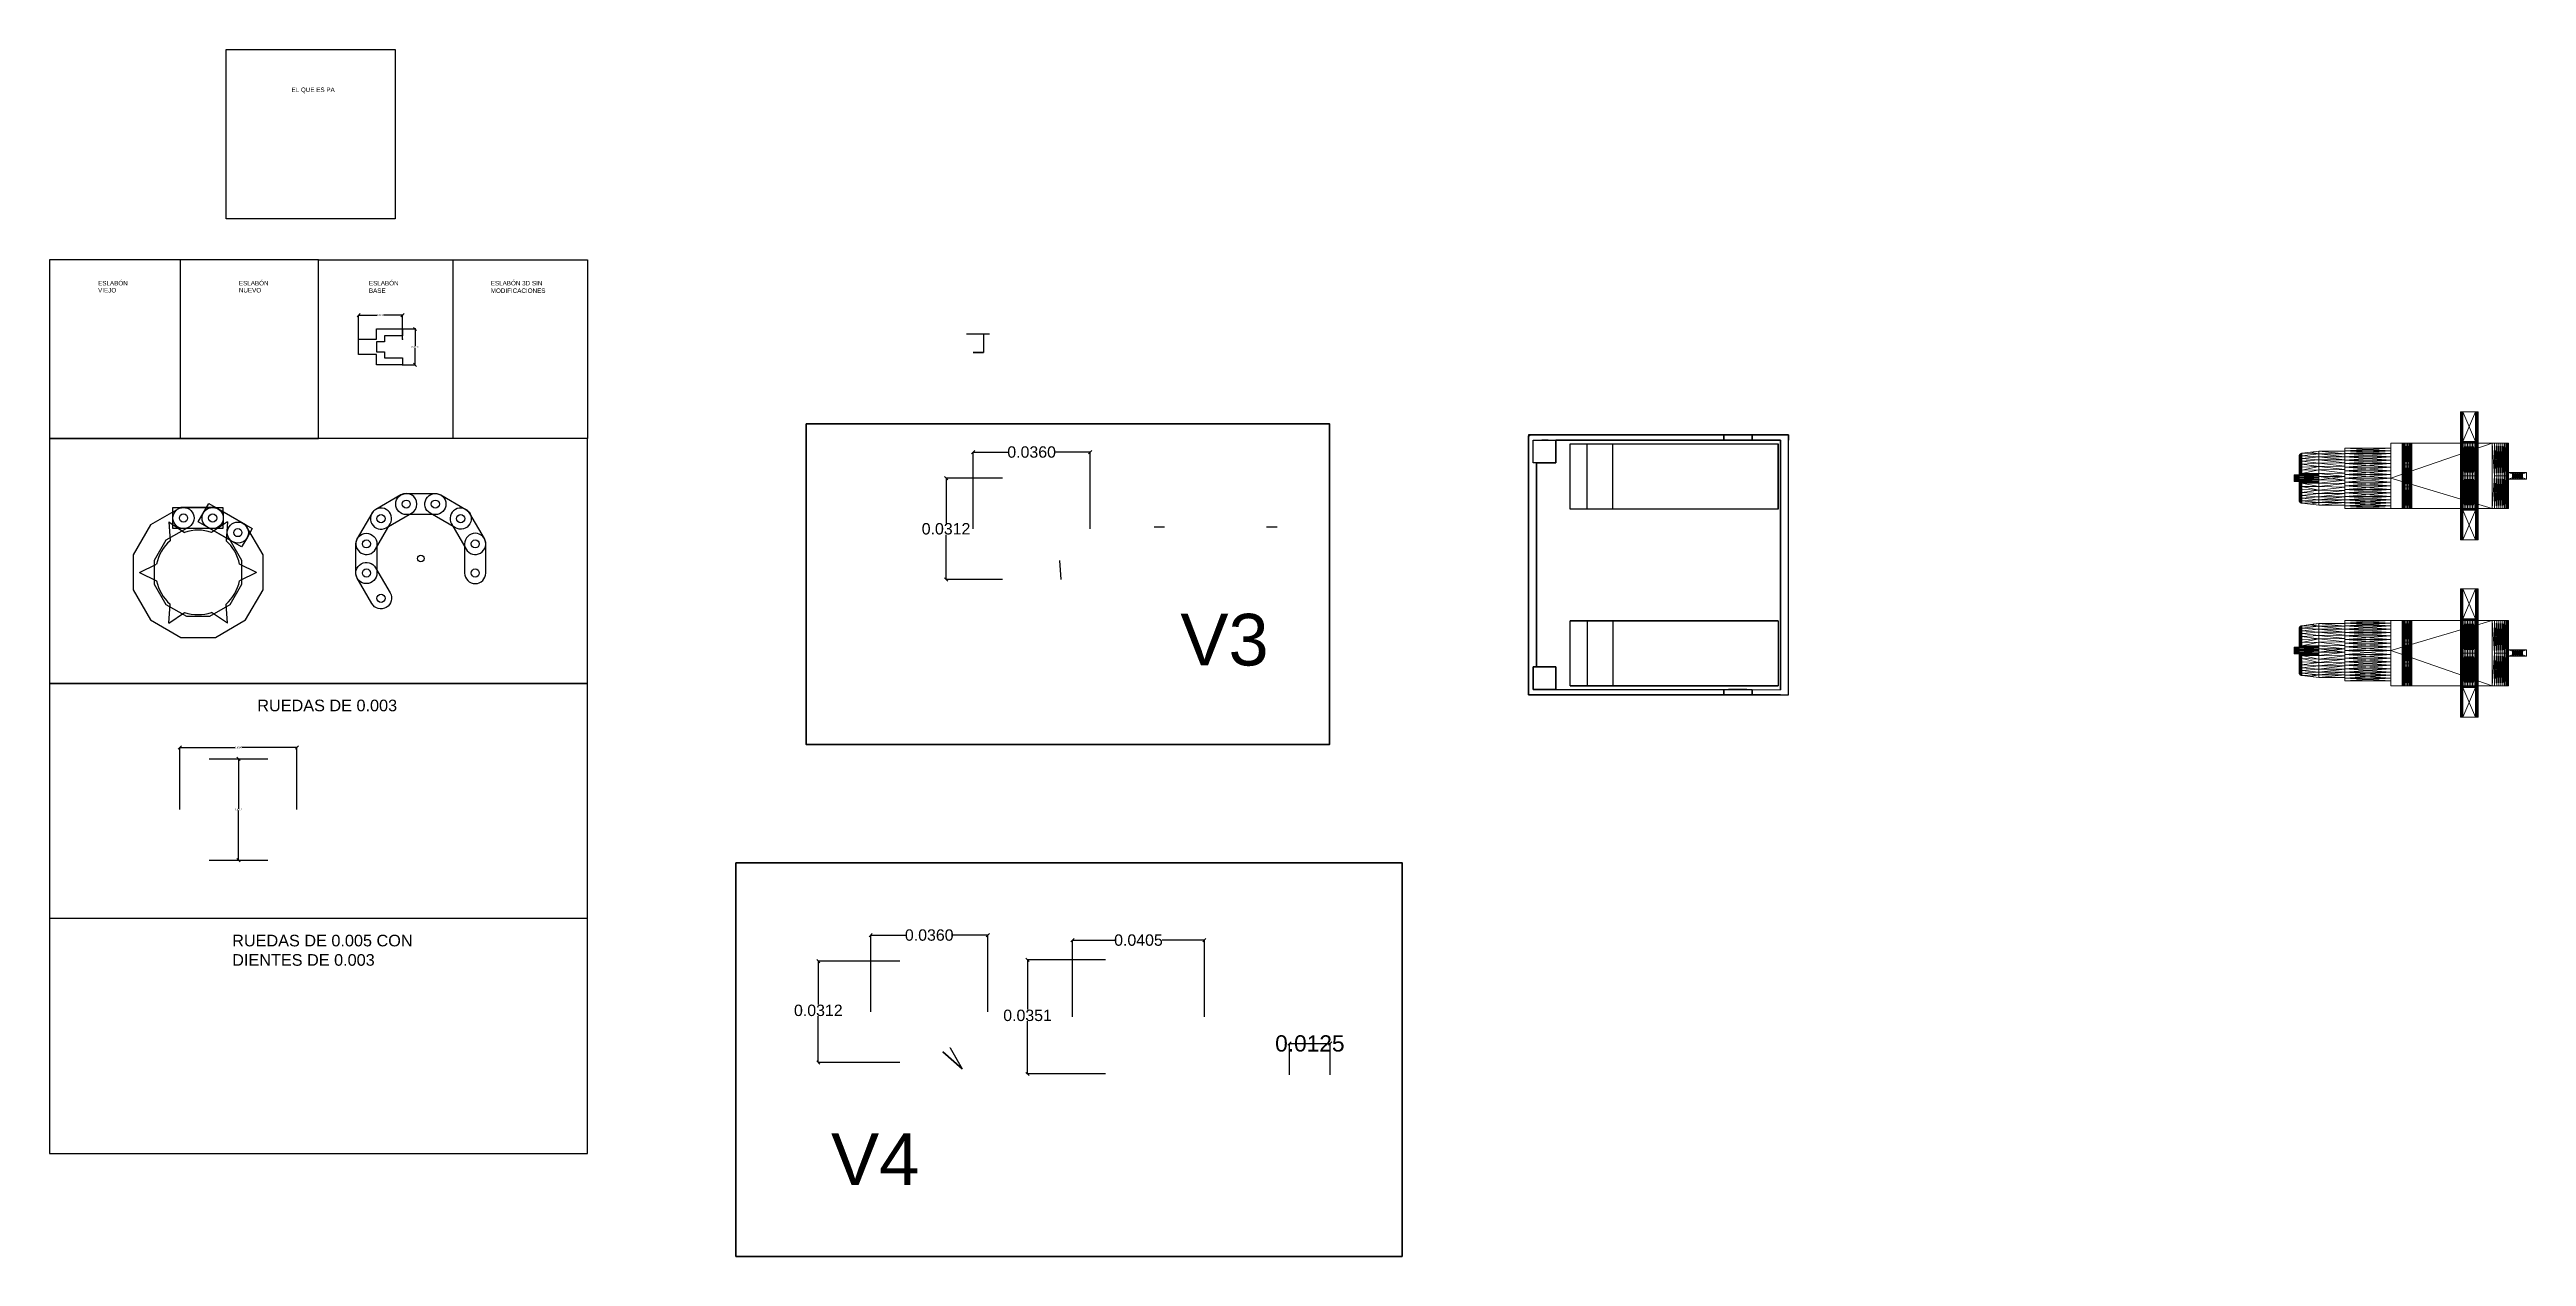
# Model space of a CAD drawing. Header units: millimetres. Extents: x 6495.02 to 6498.45, y 1663.36 to 1663.96.
# Drawn here: x 6495.025 to 6495.787, y 1663.587 to 1663.958 of the extents above; entities that cross this region are included whole.
import ezdxf

# ---------------------------------------------------------------- set-up
doc = ezdxf.new("R2010")
doc.units = ezdxf.units.MM
doc.layers.add('COTAS', color=7, linetype='Continuous', plot=False)
doc.layers.add('otros', color=10, linetype='Continuous')
doc.styles.get("Standard").update_dxf_attribs({"font": 'arial.ttf'})
doc.dimstyles.get("Standard").update_dxf_attribs({"dimtxt": 0.0005, "dimasz": 0.001, "dimexe": 0, "dimexo": 0, "dimgap": 0, "dimtad": 0, "dimtih": 1, "dimtoh": 1, "dimdec": 4, "dimzin": 0, "dimdsep": 46, "dimtxsty": 'Standard', "dimblk": 'OBLIQUE', "dimcen": 0, "dimadec": 0, "dimazin": 0, "dimtfac": 1, "dimtdec": 4, "dimtofl": 0, "dimtmove": 0, "dimatfit": 3, "dimldrblk": 'NONE', "dimfxl": 1, "dimtolj": 1, "dimtzin": 0, "dimarcsym": 0})

msp = doc.modelspace()

# ---------------------------------------------------------------- texts
at = {"layer": 'COTAS'}
for s, p in [('V3', (6495.37261, 1663.76846)), ('V4', (6495.26517, 1663.60865))]:
    msp.add_text(s, height=0.015887, dxfattribs=at).set_placement(p)
at = {"layer": 'otros', "attachment_point": 1}
for s, width, gutter_width, insert, char_height in [('EL QUE ES PA', 0.0131578, 0.00691, (6495.09924, 1663.94622), 0.0013811), ('VIEJO', 0.0000301, 0.00691, (6495.03976, 1663.88456), 0.001381), ('ESLABÓN', 0.0000301, 0.00691, (6495.03976, 1663.88673), 0.001381), ('ESLABÓN', 0.0000301, 0.00691, (6495.08306, 1663.88673), 0.001381), ('NUEVO', 0.0000301, 0.00691, (6495.08306, 1663.88456), 0.001381), ('ESLABÓN BASE', 0.0000301, 0.00691, (6495.12305, 1663.88673), 0.0013811), ('ESLABÓN 3D SIN MODIFICACIONES', 0.0200409, 0.00691, (6495.16052, 1663.88673), 0.0013811), ('RUEDAS DE 0.003', 0.0523273, 0.01787, (6495.08872, 1663.75795), 0.0035732), ('RUEDAS DE 0.005 CON DIENTES DE 0.003', 0.0583122, 0.01787, (6495.081, 1663.68564), 0.0035732)]:
    msp.add_mtext_dynamic_manual_height_columns(s, width=width, gutter_width=gutter_width, heights=[0], dxfattribs=dict(at, insert=insert, char_height=char_height))

# ---------------------------------------------------------------- blocks, each defined once
blk = doc.blocks.new('_Oblique')
at = {"color": 0, "linetype": 'ByBlock', "lineweight": -2}
blk.add_line((-0.5, -0.5), (0.5, 0.5), dxfattribs=at)
blk = doc.blocks.new('*D6')
at = {"layer": 'COTAS', "color": 0, "lineweight": -2, "transparency": 16777216}
for p, q in [((6495.11989, 1663.86883), (6495.11989, 1663.87618)), ((6495.11989, 1663.87618), (6495.12558, 1663.87618)), ((6495.13335, 1663.87618), (6495.12766, 1663.87618)), ((6495.13335, 1663.86883), (6495.13335, 1663.87618))]:
    blk.add_line(p, q, dxfattribs=at)
at = {"layer": 'COTAS', "color": 0, "transparency": 16777216}
for p in [(6495.13335, 1663.87618), (6495.11989, 1663.86883), (6495.13335, 1663.86883)]:
    blk.add_point(p, dxfattribs=at)
at = {"layer": 'COTAS', "color": 0, "lineweight": -2, "transparency": 16777216, "xscale": 0.001, "yscale": 0.001, "zscale": 0.001, "rotation": 180}
blk.add_blockref('_Oblique', (6495.11989, 1663.87618), dxfattribs=at)
at = {"layer": 'COTAS', "color": 0, "lineweight": -2, "transparency": 16777216, "xscale": 0.001, "yscale": 0.001, "zscale": 0.001}
blk.add_blockref('_Oblique', (6495.13335, 1663.87618), dxfattribs=at)
at = {"layer": 'COTAS', "color": 0, "transparency": 16777216, "insert": (6495.12662, 1663.87618), "char_height": 0.0005, "attachment_point": 5}
blk.add_mtext('\\A1;0.0135', dxfattribs=at)
blk = doc.blocks.new('_None')
blk = doc.blocks.new('*D7')
at = {"layer": 'COTAS', "color": 0, "lineweight": -2, "transparency": 16777216}
for p, q in [((6495.13335, 1663.87195), (6495.13723, 1663.87195)), ((6495.13723, 1663.87195), (6495.13723, 1663.86671)), ((6495.13335, 1663.86095), (6495.13723, 1663.86095)), ((6495.13723, 1663.86095), (6495.13723, 1663.8662))]:
    blk.add_line(p, q, dxfattribs=at)
at = {"layer": 'COTAS', "color": 0, "transparency": 16777216}
for p in [(6495.13335, 1663.87195), (6495.13723, 1663.87195), (6495.13335, 1663.86095)]:
    blk.add_point(p, dxfattribs=at)
at = {"layer": 'COTAS', "color": 0, "lineweight": -2, "transparency": 16777216, "xscale": 0.001, "yscale": 0.001, "zscale": 0.001}
for p, rotation in [((6495.13723, 1663.87195), 90), ((6495.13723, 1663.86095), 270)]:
    blk.add_blockref('_Oblique', p, dxfattribs=dict(at, rotation=rotation))
at = {"layer": 'COTAS', "color": 0, "transparency": 16777216, "insert": (6495.13723, 1663.86645), "char_height": 0.0005, "attachment_point": 5}
blk.add_mtext('\\A1;0.0110', dxfattribs=at)
blk = doc.blocks.new('*D8')
at = {"layer": 'COTAS', "color": 0, "lineweight": -2, "transparency": 16777216}
for p, q in [((6495.06492, 1663.72414), (6495.06492, 1663.7432)), ((6495.06492, 1663.7432), (6495.08189, 1663.7432)), ((6495.10092, 1663.7432), (6495.08396, 1663.7432)), ((6495.10092, 1663.72414), (6495.10092, 1663.7432))]:
    blk.add_line(p, q, dxfattribs=at)
at = {"layer": 'Defpoints', "color": 0, "transparency": 16777216}
for p in [(6495.10092, 1663.7432), (6495.06492, 1663.72414), (6495.10092, 1663.72414)]:
    blk.add_point(p, dxfattribs=at)
at = {"layer": 'COTAS', "color": 0, "lineweight": -2, "transparency": 16777216, "xscale": 0.001, "yscale": 0.001, "zscale": 0.001, "rotation": 180}
blk.add_blockref('_Oblique', (6495.06492, 1663.7432), dxfattribs=at)
at = {"layer": 'COTAS', "color": 0, "lineweight": -2, "transparency": 16777216, "xscale": 0.001, "yscale": 0.001, "zscale": 0.001}
blk.add_blockref('_Oblique', (6495.10092, 1663.7432), dxfattribs=at)
at = {"layer": 'COTAS', "color": 0, "transparency": 16777216, "insert": (6495.08292, 1663.7432), "char_height": 0.0005, "attachment_point": 5}
blk.add_mtext('\\A1;0.0360', dxfattribs=at)
blk = doc.blocks.new('*D9')
at = {"layer": 'COTAS', "color": 0, "lineweight": -2, "transparency": 16777216}
for p, q in [((6495.08292, 1663.73973), (6495.08292, 1663.7244)), ((6495.08292, 1663.70855), (6495.08292, 1663.72389))]:
    blk.add_line(p, q, dxfattribs=at)
at = {"layer": 'Defpoints', "color": 0, "transparency": 16777216}
for p in [(6495.08292, 1663.73973), (6495.08292, 1663.70855), (6495.08292, 1663.70855)]:
    blk.add_point(p, dxfattribs=at)
at = {"layer": 'COTAS', "color": 0, "lineweight": -2, "transparency": 16777216, "xscale": 0.001, "yscale": 0.001, "zscale": 0.001}
for p, rotation in [((6495.08292, 1663.73973), 90), ((6495.08292, 1663.70855), 270)]:
    blk.add_blockref('_Oblique', p, dxfattribs=dict(at, rotation=rotation))
at = {"layer": 'COTAS', "color": 0, "transparency": 16777216, "insert": (6495.08292, 1663.72414), "char_height": 0.0005, "attachment_point": 5}
blk.add_mtext('\\A1;0.0312', dxfattribs=at)
blk = doc.blocks.new('*D14')
at = {"layer": 'COTAS', "color": 0, "lineweight": -2, "transparency": 16777216}
for p, q in [((6495.30886, 1663.81048), (6495.30886, 1663.83409)), ((6495.30886, 1663.83409), (6495.31961, 1663.83409)), ((6495.34486, 1663.83409), (6495.33412, 1663.83409)), ((6495.34486, 1663.81048), (6495.34486, 1663.83409))]:
    blk.add_line(p, q, dxfattribs=at)
at = {"layer": 'Defpoints', "color": 0, "transparency": 16777216}
for p in [(6495.34486, 1663.83409), (6495.30886, 1663.81048, 0.00679), (6495.34486, 1663.81048, 0.00679)]:
    blk.add_point(p, dxfattribs=at)
at = {"layer": 'COTAS', "color": 0, "lineweight": -2, "transparency": 16777216, "xscale": 0.001, "yscale": 0.001, "zscale": 0.001, "rotation": 180}
blk.add_blockref('_Oblique', (6495.30886, 1663.83409), dxfattribs=at)
at = {"layer": 'COTAS', "color": 0, "lineweight": -2, "transparency": 16777216, "xscale": 0.001, "yscale": 0.001, "zscale": 0.001}
blk.add_blockref('_Oblique', (6495.34486, 1663.83409), dxfattribs=at)
at = {"layer": 'COTAS', "color": 0, "transparency": 16777216, "insert": (6495.32686, 1663.83409), "char_height": 0.0035, "attachment_point": 5}
blk.add_mtext('\\A1;0.0360', dxfattribs=at)
blk = doc.blocks.new('*D15')
at = {"layer": 'COTAS', "color": 0, "lineweight": -2, "transparency": 16777216}
for p, q in [((6495.31786, 1663.82606), (6495.30054, 1663.82606)), ((6495.30054, 1663.82606), (6495.30054, 1663.81226)), ((6495.30054, 1663.79489), (6495.30054, 1663.80869)), ((6495.31786, 1663.79489), (6495.30054, 1663.79489))]:
    blk.add_line(p, q, dxfattribs=at)
at = {"layer": 'Defpoints', "color": 0, "transparency": 16777216}
for p in [(6495.31786, 1663.82606, 0.00679), (6495.30054, 1663.79489), (6495.31786, 1663.79489, 0.00679)]:
    blk.add_point(p, dxfattribs=at)
at = {"layer": 'COTAS', "color": 0, "lineweight": -2, "transparency": 16777216, "xscale": 0.001, "yscale": 0.001, "zscale": 0.001}
for p, rotation in [((6495.30054, 1663.82606), 90), ((6495.30054, 1663.79489), 270)]:
    blk.add_blockref('_Oblique', p, dxfattribs=dict(at, rotation=rotation))
at = {"layer": 'COTAS', "color": 0, "lineweight": 5, "transparency": 16777216, "insert": (6495.30054, 1663.81048), "char_height": 0.0035, "attachment_point": 5}
blk.add_mtext('\\A1;0.0312', dxfattribs=at)
blk = doc.blocks.new('SSSSS')
at = {"color": 7, "lineweight": 0}
for points in [[(-107.8, 10.6), (-78.7, 10.6), (-108, 7.8), (-107.8, 10.6)], [(-108, 7.8), (-78.7, 10.6), (-78.4, 7.8), (-108, 7.8)], [(-108, 7.8), (-78.4, 7.8), (-107.8, 5), (-108, 7.8)], [(-107, 13.3), (-79.4, 13.3), (-107.8, 10.6), (-107, 13.3)], [(-107.8, 10.6), (-79.4, 13.3), (-78.7, 10.6), (-107.8, 10.6)], [(-107.8, 5), (-78.4, 7.8), (-78.7, 5), (-107.8, 5)], [(-107.8, 5), (-78.7, 5), (-107, 2.3), (-107.8, 5)], [(-105.7, 15.7), (-80.7, 15.7), (-107, 13.3), (-105.7, 15.7)], [(-107, 13.3), (-80.7, 15.7), (-79.4, 13.3), (-107, 13.3)], [(-107, 2.3), (-78.7, 5), (-79.4, 2.3), (-107, 2.3)], [(-107, 2.3), (-79.4, 2.3), (-105.7, -0.1), (-107, 2.3)], [(-104, 17.9), (-82.4, 17.9), (-105.7, 15.7), (-104, 17.9)], [(-105.7, 15.7), (-82.4, 17.9), (-80.7, 15.7), (-105.7, 15.7)], [(-105.7, -0.1), (-79.4, 2.3), (-80.7, -0.1), (-105.7, -0.1)], [(-105.7, -0.1), (-80.7, -0.1), (-104, -2.4), (-105.7, -0.1)], [(-104, -2.4), (-80.7, -0.1), (-82.4, -2.4), (-104, -2.4)]]:
    blk.add_lwpolyline(points, dxfattribs=at)
for points in [[(-158.7, 44.6, -52.7), (-98.9, 21.5, -52.7), (-159, 40.7, -52.7), (-158.7, 44.6, -52.7)], [(-96.1, 22.3, -162.3), (-158.7, 44.6, -162.3), (-159, 40.7, -162.3), (-96.1, 22.3, -162.3)], [(-158.7, 44.6, -107.5), (-158.7, 44.6, -52.7), (-159, 40.7, -52.7), (-158.7, 44.6, -107.5)], [(-159, 40.7, -52.7), (-159, 40.7, -162.3), (-158.7, 44.6, -107.5), (-159, 40.7, -52.7)], [(-158.7, 44.6, -107.5), (-159, 40.7, -162.3), (-158.7, 44.6, -162.3), (-158.7, 44.6, -107.5)], [(-158.7, 44.6, -52.7), (-157.9, 48.4, -52.7), (-98.9, 21.5, -52.7), (-158.7, 44.6, -52.7)], [(-96.1, 22.3, -162.3), (-157.9, 48.4, -162.3), (-158.7, 44.6, -162.3), (-96.1, 22.3, -162.3)], [(-157.9, 48.4, -107.5), (-157.9, 48.4, -52.7), (-158.7, 44.6, -107.5), (-157.9, 48.4, -107.5)], [(-158.7, 44.6, -107.5), (-157.9, 48.4, -52.7), (-158.7, 44.6, -52.7), (-158.7, 44.6, -107.5)], [(-158.7, 44.6, -107.5), (-158.7, 44.6, -162.3), (-157.9, 48.4, -107.5), (-158.7, 44.6, -107.5)], [(-157.9, 48.4, -107.5), (-158.7, 44.6, -162.3), (-157.9, 48.4, -162.3), (-157.9, 48.4, -107.5)], [(-98.9, 21.5, -52.7), (-157.9, 48.4, -52.7), (-131.6, 68.1, -52.7), (-98.9, 21.5, -52.7)], [(-157.9, 48.4, -52.7), (-156.5, 52.1, -52.7), (-131.6, 68.1, -52.7), (-157.9, 48.4, -52.7)], [(-156.5, 52.1, -162.3), (-157.9, 48.4, -162.3), (-93.2, 22.6, -162.3), (-156.5, 52.1, -162.3)], [(-156.5, 52.1, -107.5), (-156.5, 52.1, -52.7), (-157.9, 48.4, -107.5), (-156.5, 52.1, -107.5)], [(-157.9, 48.4, -107.5), (-156.5, 52.1, -52.7), (-157.9, 48.4, -52.7), (-157.9, 48.4, -107.5)], [(-157.9, 48.4, -107.5), (-157.9, 48.4, -162.3), (-156.5, 52.1, -107.5), (-157.9, 48.4, -107.5)], [(-156.5, 52.1, -107.5), (-157.9, 48.4, -162.3), (-156.5, 52.1, -162.3), (-156.5, 52.1, -107.5)], [(-93.2, 22.6, -162.3), (-157.9, 48.4, -162.3), (-96.1, 22.3, -162.3), (-93.2, 22.6, -162.3)], [(-131.6, 68.1, -52.7), (-156.5, 52.1, -52.7), (-154.7, 55.5, -52.7), (-131.6, 68.1, -52.7)], [(-154.7, 55.5, -162.3), (-156.5, 52.1, -162.3), (-131.6, 68.1, -162.3), (-154.7, 55.5, -162.3)], [(-131.6, 68.1, -162.3), (-156.5, 52.1, -162.3), (-93.2, 22.6, -162.3), (-131.6, 68.1, -162.3)], [(-154.7, 55.5, -107.5), (-154.7, 55.5, -52.7), (-156.5, 52.1, -107.5), (-154.7, 55.5, -107.5)], [(-156.5, 52.1, -107.5), (-154.7, 55.5, -52.7), (-156.5, 52.1, -52.7), (-156.5, 52.1, -107.5)], [(-156.5, 52.1, -107.5), (-156.5, 52.1, -162.3), (-154.7, 55.5, -107.5), (-156.5, 52.1, -107.5)], [(-154.7, 55.5, -107.5), (-156.5, 52.1, -162.3), (-154.7, 55.5, -162.3), (-154.7, 55.5, -107.5)], [(-131.6, 68.1, -52.7), (-154.7, 55.5, -52.7), (-152.3, 58.7, -52.7), (-131.6, 68.1, -52.7)], [(-131.6, 68.1, -162.3), (-152.3, 58.7, -162.3), (-154.7, 55.5, -162.3), (-131.6, 68.1, -162.3)], [(-152.3, 58.7, -107.5), (-152.3, 58.7, -52.7), (-154.7, 55.5, -107.5), (-152.3, 58.7, -107.5)], [(-154.7, 55.5, -107.5), (-152.3, 58.7, -52.7), (-154.7, 55.5, -52.7), (-154.7, 55.5, -107.5)], [(-154.7, 55.5, -107.5), (-154.7, 55.5, -162.3), (-152.3, 58.7, -107.5), (-154.7, 55.5, -107.5)], [(-152.3, 58.7, -107.5), (-154.7, 55.5, -162.3), (-152.3, 58.7, -162.3), (-152.3, 58.7, -107.5)], [(-152.3, 58.7, -52.7), (-149.6, 61.4, -52.7), (-131.6, 68.1, -52.7), (-152.3, 58.7, -52.7)], [(-131.6, 68.1, -162.3), (-149.6, 61.4, -162.3), (-152.3, 58.7, -162.3), (-131.6, 68.1, -162.3)], [(-149.6, 61.4, -107.5), (-149.6, 61.4, -52.7), (-152.3, 58.7, -107.5), (-149.6, 61.4, -107.5)], [(-152.3, 58.7, -107.5), (-149.6, 61.4, -52.7), (-152.3, 58.7, -52.7), (-152.3, 58.7, -107.5)], [(-152.3, 58.7, -107.5), (-152.3, 58.7, -162.3), (-149.6, 61.4, -107.5), (-152.3, 58.7, -107.5)], [(-149.6, 61.4, -107.5), (-152.3, 58.7, -162.3), (-149.6, 61.4, -162.3), (-149.6, 61.4, -107.5)], [(-131.6, 68.1, -52.7), (-149.6, 61.4, -52.7), (-146.4, 63.8, -52.7), (-131.6, 68.1, -52.7)], [(-146.4, 63.8, -162.3), (-149.6, 61.4, -162.3), (-131.6, 68.1, -162.3), (-146.4, 63.8, -162.3)], [(-146.4, 63.8, -107.5), (-146.4, 63.8, -52.7), (-149.6, 61.4, -107.5), (-146.4, 63.8, -107.5)], [(-149.6, 61.4, -107.5), (-146.4, 63.8, -52.7), (-149.6, 61.4, -52.7), (-149.6, 61.4, -107.5)], [(-149.6, 61.4, -107.5), (-149.6, 61.4, -162.3), (-146.4, 63.8, -107.5), (-149.6, 61.4, -107.5)], [(-146.4, 63.8, -107.5), (-149.6, 61.4, -162.3), (-146.4, 63.8, -162.3), (-146.4, 63.8, -107.5)], [(-131.6, 68.1, -52.7), (-146.4, 63.8, -52.7), (-143, 65.6, -52.7), (-131.6, 68.1, -52.7)], [(-131.6, 68.1, -162.3), (-143, 65.6, -162.3), (-146.4, 63.8, -162.3), (-131.6, 68.1, -162.3)], [(-143, 65.6, -107.5), (-143, 65.6, -52.7), (-146.4, 63.8, -107.5), (-143, 65.6, -107.5)], [(-146.4, 63.8, -107.5), (-143, 65.6, -52.7), (-146.4, 63.8, -52.7), (-146.4, 63.8, -107.5)], [(-146.4, 63.8, -107.5), (-146.4, 63.8, -162.3), (-143, 65.6, -107.5), (-146.4, 63.8, -107.5)], [(-143, 65.6, -107.5), (-146.4, 63.8, -162.3), (-143, 65.6, -162.3), (-143, 65.6, -107.5)], [(-143, 65.6, -52.7), (-139.3, 67, -52.7), (-131.6, 68.1, -52.7), (-143, 65.6, -52.7)], [(-131.6, 68.1, -162.3), (-139.3, 67, -162.3), (-143, 65.6, -162.3), (-131.6, 68.1, -162.3)], [(-139.3, 67, -107.5), (-139.3, 67, -52.7), (-143, 65.6, -107.5), (-139.3, 67, -107.5)], [(-143, 65.6, -107.5), (-139.3, 67, -52.7), (-143, 65.6, -52.7), (-143, 65.6, -107.5)], [(-143, 65.6, -107.5), (-143, 65.6, -162.3), (-139.3, 67, -107.5), (-143, 65.6, -107.5)], [(-139.3, 67, -107.5), (-143, 65.6, -162.3), (-139.3, 67, -162.3), (-139.3, 67, -107.5)], [(-131.6, 68.1, -52.7), (-139.3, 67, -52.7), (-135.5, 67.8, -52.7), (-131.6, 68.1, -52.7)], [(-135.5, 67.8, -162.3), (-139.3, 67, -162.3), (-131.6, 68.1, -162.3), (-135.5, 67.8, -162.3)], [(-135.5, 67.8, -107.5), (-135.5, 67.8, -52.7), (-139.3, 67, -107.5), (-135.5, 67.8, -107.5)], [(-139.3, 67, -107.5), (-135.5, 67.8, -52.7), (-139.3, 67, -52.7), (-139.3, 67, -107.5)], [(-139.3, 67, -107.5), (-139.3, 67, -162.3), (-135.5, 67.8, -107.5), (-139.3, 67, -107.5)], [(-135.5, 67.8, -107.5), (-139.3, 67, -162.3), (-135.5, 67.8, -162.3), (-135.5, 67.8, -107.5)], [(-131.6, 68.1, -162.3), (-131.6, 68.1, -52.7), (-135.5, 67.8, -107.5), (-131.6, 68.1, -162.3)], [(-135.5, 67.8, -107.5), (-131.6, 68.1, -52.7), (-135.5, 67.8, -52.7), (-135.5, 67.8, -107.5)], [(-135.5, 67.8, -107.5), (-135.5, 67.8, -162.3), (-131.6, 68.1, -162.3), (-135.5, 67.8, -107.5)], [(-98.9, 21.5, -52.7), (-131.6, 68.1, -52.7), (-96.1, 22.3, -52.7), (-98.9, 21.5, -52.7)], [(-96.1, 22.3, -52.7), (-131.6, 68.1, -52.7), (-93.2, 22.6, -52.7), (-96.1, 22.3, -52.7)], [(-93.2, 22.6, -52.7), (-131.6, 68.1, -52.7), (-90.3, 22.3, -52.7), (-93.2, 22.6, -52.7)], [(-90.3, 22.3, -52.7), (-131.6, 68.1, -52.7), (3.1, 53.8, -52.7), (-90.3, 22.3, -52.7)], [(38.4, 68.1, -52.7), (8.9, 59.6, -52.7), (-131.6, 68.1, -52.7), (38.4, 68.1, -52.7)], [(-131.6, 68.1, -52.7), (8.9, 59.6, -52.7), (6.9, 58.8, -52.7), (-131.6, 68.1, -52.7)], [(-131.6, 68.1, -52.7), (6.9, 58.8, -52.7), (5.2, 57.5, -52.7), (-131.6, 68.1, -52.7)], [(5.2, 57.5, -52.7), (3.9, 55.8, -52.7), (-131.6, 68.1, -52.7), (5.2, 57.5, -52.7)], [(-131.6, 68.1, -52.7), (3.9, 55.8, -52.7), (3.1, 53.8, -52.7), (-131.6, 68.1, -52.7)], [(-131.6, 68.1, -162.3), (8.9, 59.6, -162.3), (38.4, 68.1, -162.3), (-131.6, 68.1, -162.3)], [(-131.6, 68.1, -162.3), (-93.2, 22.6, -162.3), (-90.3, 22.3, -162.3), (-131.6, 68.1, -162.3)], [(-90.3, 22.3, -162.3), (2.8, 51.7, -162.3), (-131.6, 68.1, -162.3), (-90.3, 22.3, -162.3)], [(-131.6, 68.1, -162.3), (2.8, 51.7, -162.3), (3.1, 53.8, -162.3), (-131.6, 68.1, -162.3)], [(-131.6, 68.1, -162.3), (3.1, 53.8, -162.3), (3.9, 55.8, -162.3), (-131.6, 68.1, -162.3)], [(3.9, 55.8, -162.3), (5.2, 57.5, -162.3), (-131.6, 68.1, -162.3), (3.9, 55.8, -162.3)], [(-131.6, 68.1, -162.3), (5.2, 57.5, -162.3), (6.9, 58.8, -162.3), (-131.6, 68.1, -162.3)], [(-131.6, 68.1, -162.3), (6.9, 58.8, -162.3), (8.9, 59.6, -162.3), (-131.6, 68.1, -162.3)], [(38.4, 68.1, -52.7), (-131.6, 68.1, -52.7), (38.4, 68.1, -111.6), (38.4, 68.1, -52.7)], [(38.4, 68.1, -111.6), (-131.6, 68.1, -52.7), (-131.6, 68.1, -162.3), (38.4, 68.1, -111.6)], [(38.4, 68.1, -111.6), (-131.6, 68.1, -162.3), (38.4, 68.1, -162.3), (38.4, 68.1, -111.6)], [(-90.3, 22.3, -52.7), (3.1, 53.8, -52.7), (-87.5, 21.5, -52.7), (-90.3, 22.3, -52.7)], [(-90.3, 22.3, -162.3), (3.1, 49.5, -162.3), (2.8, 51.7, -162.3), (-90.3, 22.3, -162.3)], [(-90.3, 22.3, -162.3), (3.9, 47.6, -162.3), (3.1, 49.5, -162.3), (-90.3, 22.3, -162.3)], [(-87.5, 21.5, -162.3), (3.9, 47.6, -162.3), (-90.3, 22.3, -162.3), (-87.5, 21.5, -162.3)], [(-87.5, 21.5, -52.7), (3.1, 53.8, -52.7), (2.8, 51.7, -52.7), (-87.5, 21.5, -52.7)], [(-87.5, 21.5, -52.7), (2.8, 51.7, -52.7), (3.1, 49.5, -52.7), (-87.5, 21.5, -52.7)], [(3.1, 49.5, -52.7), (-85, 20.1, -52.7), (-87.5, 21.5, -52.7), (3.1, 49.5, -52.7)], [(-87.5, 21.5, -162.3), (5.2, 45.9, -162.3), (3.9, 47.6, -162.3), (-87.5, 21.5, -162.3)], [(-85, 20.1, -162.3), (5.2, 45.9, -162.3), (-87.5, 21.5, -162.3), (-85, 20.1, -162.3)], [(3.9, 47.6, -52.7), (-85, 20.1, -52.7), (3.1, 49.5, -52.7), (3.9, 47.6, -52.7)], [(3.9, 47.6, -52.7), (-82.7, 18.3, -52.7), (-85, 20.1, -52.7), (3.9, 47.6, -52.7)], [(-85, 20.1, -162.3), (6.9, 44.5, -162.3), (5.2, 45.9, -162.3), (-85, 20.1, -162.3)], [(-82.7, 18.3, -162.3), (6.9, 44.5, -162.3), (-85, 20.1, -162.3), (-82.7, 18.3, -162.3)], [(5.2, 45.9, -52.7), (-82.7, 18.3, -52.7), (3.9, 47.6, -52.7), (5.2, 45.9, -52.7)], [(5.2, 45.9, -52.7), (-80.9, 16, -52.7), (-82.7, 18.3, -52.7), (5.2, 45.9, -52.7)], [(-82.7, 18.3, -162.3), (8.9, 43.7, -162.3), (6.9, 44.5, -162.3), (-82.7, 18.3, -162.3)], [(-80.9, 16, -162.3), (8.9, 43.7, -162.3), (-82.7, 18.3, -162.3), (-80.9, 16, -162.3)], [(6.9, 44.5, -52.7), (-80.9, 16, -52.7), (5.2, 45.9, -52.7), (6.9, 44.5, -52.7)], [(6.9, 44.5, -52.7), (-79.5, 13.5, -52.7), (-80.9, 16, -52.7), (6.9, 44.5, -52.7)], [(-79.5, 13.5, -162.3), (8.9, 43.7, -162.3), (-80.9, 16, -162.3), (-79.5, 13.5, -162.3)], [(6.9, 44.5, -52.7), (-78.7, 10.7, -52.7), (-79.5, 13.5, -52.7), (6.9, 44.5, -52.7)], [(-78.7, 10.7, -162.3), (8.9, 43.7, -162.3), (-79.5, 13.5, -162.3), (-78.7, 10.7, -162.3)], [(8.9, 43.7, -52.7), (-78.7, 10.7, -52.7), (6.9, 44.5, -52.7), (8.9, 43.7, -52.7)], [(-78.7, 10.7, -52.7), (8.9, 43.7, -52.7), (-78.4, 7.8, -52.7), (-78.7, 10.7, -52.7)], [(-78.7, 10.7, -162.3), (11, 43.4, -162.3), (8.9, 43.7, -162.3), (-78.7, 10.7, -162.3)], [(-78.4, 7.8, -162.3), (11, 43.4, -162.3), (-78.7, 10.7, -162.3), (-78.4, 7.8, -162.3)], [(-78.4, 7.8, -52.7), (8.9, 43.7, -52.7), (8.9, -28.1, -52.7), (-78.4, 7.8, -52.7)], [(-78.4, 7.8, -162.3), (11, -27.9, -162.3), (11, 43.4, -162.3), (-78.4, 7.8, -162.3)], [(2.8, 51.7, -162.3), (2.8, 51.7, -125.8), (3.1, 53.8, -162.3), (2.8, 51.7, -162.3)], [(3.1, 53.8, -162.3), (2.8, 51.7, -125.8), (3.1, 53.8, -125.8), (3.1, 53.8, -162.3)], [(3.1, 53.8, -52.7), (3.1, 53.8, -89.2), (2.8, 51.7, -52.7), (3.1, 53.8, -52.7)], [(2.8, 51.7, -52.7), (3.1, 53.8, -89.2), (2.8, 51.7, -89.2), (2.8, 51.7, -52.7)], [(2.8, 51.7, -125.8), (2.8, 51.7, -89.2), (3.1, 53.8, -125.8), (2.8, 51.7, -125.8)], [(3.1, 53.8, -125.8), (2.8, 51.7, -89.2), (3.1, 53.8, -89.2), (3.1, 53.8, -125.8)], [(3.1, 49.5, -162.3), (3.1, 49.5, -125.8), (2.8, 51.7, -162.3), (3.1, 49.5, -162.3)], [(2.8, 51.7, -162.3), (3.1, 49.5, -125.8), (2.8, 51.7, -125.8), (2.8, 51.7, -162.3)], [(2.8, 51.7, -52.7), (2.8, 51.7, -89.2), (3.1, 49.5, -52.7), (2.8, 51.7, -52.7)], [(3.1, 49.5, -52.7), (2.8, 51.7, -89.2), (3.1, 49.5, -89.2), (3.1, 49.5, -52.7)], [(3.1, 49.5, -125.8), (3.1, 49.5, -89.2), (2.8, 51.7, -125.8), (3.1, 49.5, -125.8)], [(2.8, 51.7, -125.8), (3.1, 49.5, -89.2), (2.8, 51.7, -89.2), (2.8, 51.7, -125.8)], [(3.1, 53.8, -162.3), (3.1, 53.8, -125.8), (3.9, 55.8, -162.3), (3.1, 53.8, -162.3)], [(3.9, 55.8, -162.3), (3.1, 53.8, -125.8), (3.9, 55.8, -125.8), (3.9, 55.8, -162.3)], [(3.9, 55.8, -52.7), (3.9, 55.8, -89.2), (3.1, 53.8, -52.7), (3.9, 55.8, -52.7)], [(3.1, 53.8, -52.7), (3.9, 55.8, -89.2), (3.1, 53.8, -89.2), (3.1, 53.8, -52.7)], [(3.1, 53.8, -125.8), (3.1, 53.8, -89.2), (3.9, 55.8, -125.8), (3.1, 53.8, -125.8)], [(3.9, 55.8, -125.8), (3.1, 53.8, -89.2), (3.9, 55.8, -89.2), (3.9, 55.8, -125.8)], [(3.9, 47.6, -162.3), (3.9, 47.6, -125.8), (3.1, 49.5, -162.3), (3.9, 47.6, -162.3)], [(3.1, 49.5, -162.3), (3.9, 47.6, -125.8), (3.1, 49.5, -125.8), (3.1, 49.5, -162.3)], [(3.1, 49.5, -52.7), (3.1, 49.5, -89.2), (3.9, 47.6, -52.7), (3.1, 49.5, -52.7)], [(3.9, 47.6, -52.7), (3.1, 49.5, -89.2), (3.9, 47.6, -89.2), (3.9, 47.6, -52.7)], [(3.9, 47.6, -125.8), (3.9, 47.6, -89.2), (3.1, 49.5, -125.8), (3.9, 47.6, -125.8)], [(3.1, 49.5, -125.8), (3.9, 47.6, -89.2), (3.1, 49.5, -89.2), (3.1, 49.5, -125.8)], [(3.9, 55.8, -162.3), (3.9, 55.8, -125.8), (5.2, 57.5, -162.3), (3.9, 55.8, -162.3)], [(5.2, 57.5, -162.3), (3.9, 55.8, -125.8), (5.2, 57.5, -125.8), (5.2, 57.5, -162.3)], [(5.2, 57.5, -52.7), (5.2, 57.5, -89.2), (3.9, 55.8, -52.7), (5.2, 57.5, -52.7)], [(3.9, 55.8, -52.7), (5.2, 57.5, -89.2), (3.9, 55.8, -89.2), (3.9, 55.8, -52.7)], [(3.9, 55.8, -125.8), (3.9, 55.8, -89.2), (5.2, 57.5, -125.8), (3.9, 55.8, -125.8)], [(5.2, 57.5, -125.8), (3.9, 55.8, -89.2), (5.2, 57.5, -89.2), (5.2, 57.5, -125.8)], [(5.2, 45.9, -162.3), (5.2, 45.9, -125.8), (3.9, 47.6, -162.3), (5.2, 45.9, -162.3)], [(3.9, 47.6, -162.3), (5.2, 45.9, -125.8), (3.9, 47.6, -125.8), (3.9, 47.6, -162.3)], [(3.9, 47.6, -52.7), (3.9, 47.6, -89.2), (5.2, 45.9, -52.7), (3.9, 47.6, -52.7)], [(5.2, 45.9, -52.7), (3.9, 47.6, -89.2), (5.2, 45.9, -89.2), (5.2, 45.9, -52.7)], [(5.2, 45.9, -125.8), (5.2, 45.9, -89.2), (3.9, 47.6, -125.8), (5.2, 45.9, -125.8)], [(3.9, 47.6, -125.8), (5.2, 45.9, -89.2), (3.9, 47.6, -89.2), (3.9, 47.6, -125.8)], [(5.2, 57.5, -162.3), (5.2, 57.5, -125.8), (6.9, 58.8, -162.3), (5.2, 57.5, -162.3)], [(6.9, 58.8, -162.3), (5.2, 57.5, -125.8), (6.9, 58.8, -125.8), (6.9, 58.8, -162.3)], [(6.9, 58.8, -52.7), (6.9, 58.8, -89.2), (5.2, 57.5, -52.7), (6.9, 58.8, -52.7)], [(5.2, 57.5, -52.7), (6.9, 58.8, -89.2), (5.2, 57.5, -89.2), (5.2, 57.5, -52.7)], [(5.2, 57.5, -125.8), (5.2, 57.5, -89.2), (6.9, 58.8, -125.8), (5.2, 57.5, -125.8)], [(6.9, 58.8, -125.8), (5.2, 57.5, -89.2), (6.9, 58.8, -89.2), (6.9, 58.8, -125.8)], [(6.9, 44.5, -162.3), (6.9, 44.5, -125.8), (5.2, 45.9, -162.3), (6.9, 44.5, -162.3)], [(5.2, 45.9, -162.3), (6.9, 44.5, -125.8), (5.2, 45.9, -125.8), (5.2, 45.9, -162.3)], [(5.2, 45.9, -52.7), (5.2, 45.9, -89.2), (6.9, 44.5, -52.7), (5.2, 45.9, -52.7)], [(6.9, 44.5, -52.7), (5.2, 45.9, -89.2), (6.9, 44.5, -89.2), (6.9, 44.5, -52.7)], [(6.9, 44.5, -125.8), (6.9, 44.5, -89.2), (5.2, 45.9, -125.8), (6.9, 44.5, -125.8)], [(5.2, 45.9, -125.8), (6.9, 44.5, -89.2), (5.2, 45.9, -89.2), (5.2, 45.9, -125.8)], [(6.9, 58.8, -162.3), (6.9, 58.8, -125.8), (8.9, 59.6, -162.3), (6.9, 58.8, -162.3)], [(8.9, 59.6, -162.3), (6.9, 58.8, -125.8), (8.9, 59.6, -125.8), (8.9, 59.6, -162.3)], [(8.9, 59.6, -52.7), (8.9, 59.6, -89.2), (6.9, 58.8, -52.7), (8.9, 59.6, -52.7)], [(6.9, 58.8, -52.7), (8.9, 59.6, -89.2), (6.9, 58.8, -89.2), (6.9, 58.8, -52.7)], [(6.9, 58.8, -125.8), (6.9, 58.8, -89.2), (8.9, 59.6, -125.8), (6.9, 58.8, -125.8)], [(8.9, 59.6, -125.8), (6.9, 58.8, -89.2), (8.9, 59.6, -89.2), (8.9, 59.6, -125.8)], [(8.9, 43.7, -162.3), (8.9, 43.7, -125.8), (6.9, 44.5, -162.3), (8.9, 43.7, -162.3)], [(6.9, 44.5, -162.3), (8.9, 43.7, -125.8), (6.9, 44.5, -125.8), (6.9, 44.5, -162.3)], [(6.9, 44.5, -52.7), (6.9, 44.5, -89.2), (8.9, 43.7, -52.7), (6.9, 44.5, -52.7)], [(8.9, 43.7, -52.7), (6.9, 44.5, -89.2), (8.9, 43.7, -89.2), (8.9, 43.7, -52.7)], [(8.9, 43.7, -125.8), (8.9, 43.7, -89.2), (6.9, 44.5, -125.8), (8.9, 43.7, -125.8)], [(6.9, 44.5, -125.8), (8.9, 43.7, -89.2), (6.9, 44.5, -89.2), (6.9, 44.5, -125.8)], [(11, 59.9, -52.7), (8.9, 59.6, -52.7), (38.4, 68.1, -52.7), (11, 59.9, -52.7)], [(38.4, 68.1, -162.3), (8.9, 59.6, -162.3), (11, 59.9, -162.3), (38.4, 68.1, -162.3)], [(8.9, 59.6, -162.3), (8.9, 59.6, -125.8), (11, 59.9, -162.3), (8.9, 59.6, -162.3)], [(11, 59.9, -162.3), (8.9, 59.6, -125.8), (11, 59.9, -125.8), (11, 59.9, -162.3)], [(11, 59.9, -52.7), (11, 59.9, -89.2), (8.9, 59.6, -52.7), (11, 59.9, -52.7)], [(8.9, 59.6, -52.7), (11, 59.9, -89.2), (8.9, 59.6, -89.2), (8.9, 59.6, -52.7)], [(8.9, 59.6, -125.8), (8.9, 59.6, -89.2), (11, 59.9, -125.8), (8.9, 59.6, -125.8)], [(11, 59.9, -125.8), (8.9, 59.6, -89.2), (11, 59.9, -89.2), (11, 59.9, -125.8)], [(11, 43.4, -162.3), (11, 43.4, -125.8), (8.9, 43.7, -162.3), (11, 43.4, -162.3)], [(8.9, 43.7, -162.3), (11, 43.4, -125.8), (8.9, 43.7, -125.8), (8.9, 43.7, -162.3)], [(8.9, 43.7, -52.7), (8.9, 43.7, -89.2), (11, 43.4, -52.7), (8.9, 43.7, -52.7)], [(11, 43.4, -52.7), (8.9, 43.7, -89.2), (11, 43.4, -89.2), (11, 43.4, -52.7)], [(11, 43.4, -125.8), (11, 43.4, -89.2), (8.9, 43.7, -125.8), (11, 43.4, -125.8)], [(8.9, 43.7, -125.8), (11, 43.4, -89.2), (8.9, 43.7, -89.2), (8.9, 43.7, -125.8)], [(8.9, 43.7, -52.7), (11, 43.4, -52.7), (8.9, -28.1, -52.7), (8.9, 43.7, -52.7)], [(8.9, -28.1, -52.7), (11, 43.4, -52.7), (11, -27.9, -52.7), (8.9, -28.1, -52.7)], [(38.4, 68.1, -52.7), (13.1, 59.6, -52.7), (11, 59.9, -52.7), (38.4, 68.1, -52.7)], [(38.4, 68.1, -162.3), (11, 59.9, -162.3), (13.1, 59.6, -162.3), (38.4, 68.1, -162.3)], [(11, 59.9, -162.3), (11, 59.9, -125.8), (13.1, 59.6, -162.3), (11, 59.9, -162.3)], [(13.1, 59.6, -162.3), (11, 59.9, -125.8), (13.1, 59.6, -125.8), (13.1, 59.6, -162.3)], [(13.1, 59.6, -52.7), (13.1, 59.6, -89.2), (11, 59.9, -52.7), (13.1, 59.6, -52.7)], [(11, 59.9, -52.7), (13.1, 59.6, -89.2), (11, 59.9, -89.2), (11, 59.9, -52.7)], [(11, 59.9, -125.8), (11, 59.9, -89.2), (13.1, 59.6, -125.8), (11, 59.9, -125.8)], [(13.1, 59.6, -125.8), (11, 59.9, -89.2), (13.1, 59.6, -89.2), (13.1, 59.6, -125.8)], [(13.1, 43.7, -162.3), (13.1, 43.7, -125.8), (11, 43.4, -162.3), (13.1, 43.7, -162.3)], [(11, 43.4, -162.3), (13.1, 43.7, -125.8), (11, 43.4, -125.8), (11, 43.4, -162.3)], [(11, 43.4, -52.7), (11, 43.4, -89.2), (13.1, 43.7, -52.7), (11, 43.4, -52.7)], [(13.1, 43.7, -52.7), (11, 43.4, -89.2), (13.1, 43.7, -89.2), (13.1, 43.7, -52.7)], [(13.1, 43.7, -125.8), (13.1, 43.7, -89.2), (11, 43.4, -125.8), (13.1, 43.7, -125.8)], [(11, 43.4, -125.8), (13.1, 43.7, -89.2), (11, 43.4, -89.2), (11, 43.4, -125.8)], [(13.1, -28.1, -52.7), (11, 43.4, -52.7), (13.1, 43.7, -52.7), (13.1, -28.1, -52.7)], [(13.1, -28.1, -162.3), (13.1, 43.7, -162.3), (11, -27.9, -162.3), (13.1, -28.1, -162.3)], [(11, -27.9, -162.3), (13.1, 43.7, -162.3), (11, 43.4, -162.3), (11, -27.9, -162.3)], [(11, -27.9, -52.7), (11, 43.4, -52.7), (13.1, -28.1, -52.7), (11, -27.9, -52.7)], [(38.4, 68.1, -52.7), (15.1, 58.8, -52.7), (13.1, 59.6, -52.7), (38.4, 68.1, -52.7)], [(13.1, 59.6, -162.3), (15.1, 58.8, -162.3), (38.4, 68.1, -162.3), (13.1, 59.6, -162.3)], [(13.1, 59.6, -162.3), (13.1, 59.6, -125.8), (15.1, 58.8, -162.3), (13.1, 59.6, -162.3)], [(15.1, 58.8, -162.3), (13.1, 59.6, -125.8), (15.1, 58.8, -125.8), (15.1, 58.8, -162.3)], [(15.1, 58.8, -52.7), (15.1, 58.8, -89.2), (13.1, 59.6, -52.7), (15.1, 58.8, -52.7)], [(13.1, 59.6, -52.7), (15.1, 58.8, -89.2), (13.1, 59.6, -89.2), (13.1, 59.6, -52.7)], [(13.1, 59.6, -125.8), (13.1, 59.6, -89.2), (15.1, 58.8, -125.8), (13.1, 59.6, -125.8)], [(15.1, 58.8, -125.8), (13.1, 59.6, -89.2), (15.1, 58.8, -89.2), (15.1, 58.8, -125.8)], [(38.4, -30.6, -162.3), (38.4, 46.2, -162.3), (13.1, -28.1, -162.3), (38.4, -30.6, -162.3)], [(38.4, 46.2, -162.3), (15.1, 44.5, -162.3), (13.1, 43.7, -162.3), (38.4, 46.2, -162.3)], [(38.4, 46.2, -162.3), (13.1, 43.7, -162.3), (13.1, -28.1, -162.3), (38.4, 46.2, -162.3)], [(15.1, 44.5, -162.3), (15.1, 44.5, -125.8), (13.1, 43.7, -162.3), (15.1, 44.5, -162.3)], [(13.1, 43.7, -162.3), (15.1, 44.5, -125.8), (13.1, 43.7, -125.8), (13.1, 43.7, -162.3)], [(13.1, 43.7, -52.7), (13.1, 43.7, -89.2), (15.1, 44.5, -52.7), (13.1, 43.7, -52.7)], [(15.1, 44.5, -52.7), (13.1, 43.7, -89.2), (15.1, 44.5, -89.2), (15.1, 44.5, -52.7)], [(15.1, 44.5, -125.8), (15.1, 44.5, -89.2), (13.1, 43.7, -125.8), (15.1, 44.5, -125.8)], [(13.1, 43.7, -125.8), (15.1, 44.5, -89.2), (13.1, 43.7, -89.2), (13.1, 43.7, -125.8)], [(15.1, -29, -52.7), (13.1, 43.7, -52.7), (15.1, 44.5, -52.7), (15.1, -29, -52.7)], [(13.1, -28.1, -52.7), (13.1, 43.7, -52.7), (15.1, -29, -52.7), (13.1, -28.1, -52.7)], [(16.8, 57.5, -52.7), (15.1, 58.8, -52.7), (38.4, 68.1, -52.7), (16.8, 57.5, -52.7)], [(38.4, 68.1, -162.3), (15.1, 58.8, -162.3), (16.8, 57.5, -162.3), (38.4, 68.1, -162.3)], [(15.1, 58.8, -162.3), (15.1, 58.8, -125.8), (16.8, 57.5, -162.3), (15.1, 58.8, -162.3)], [(16.8, 57.5, -162.3), (15.1, 58.8, -125.8), (16.8, 57.5, -125.8), (16.8, 57.5, -162.3)], [(16.8, 57.5, -52.7), (16.8, 57.5, -89.2), (15.1, 58.8, -52.7), (16.8, 57.5, -52.7)], [(15.1, 58.8, -52.7), (16.8, 57.5, -89.2), (15.1, 58.8, -89.2), (15.1, 58.8, -52.7)], [(15.1, 58.8, -125.8), (15.1, 58.8, -89.2), (16.8, 57.5, -125.8), (15.1, 58.8, -125.8)], [(16.8, 57.5, -125.8), (15.1, 58.8, -89.2), (16.8, 57.5, -89.2), (16.8, 57.5, -125.8)], [(16.8, 45.9, -162.3), (15.1, 44.5, -162.3), (38.4, 46.2, -162.3), (16.8, 45.9, -162.3)], [(16.8, 45.9, -162.3), (16.8, 45.9, -125.8), (15.1, 44.5, -162.3), (16.8, 45.9, -162.3)], [(15.1, 44.5, -162.3), (16.8, 45.9, -125.8), (15.1, 44.5, -125.8), (15.1, 44.5, -162.3)], [(15.1, 44.5, -52.7), (15.1, 44.5, -89.2), (16.8, 45.9, -52.7), (15.1, 44.5, -52.7)], [(16.8, 45.9, -52.7), (15.1, 44.5, -89.2), (16.8, 45.9, -89.2), (16.8, 45.9, -52.7)], [(16.8, 45.9, -125.8), (16.8, 45.9, -89.2), (15.1, 44.5, -125.8), (16.8, 45.9, -125.8)], [(15.1, 44.5, -125.8), (16.8, 45.9, -89.2), (15.1, 44.5, -89.2), (15.1, 44.5, -125.8)], [(16.8, -30.3, -52.7), (15.1, 44.5, -52.7), (16.8, 45.9, -52.7), (16.8, -30.3, -52.7)], [(15.1, -29, -52.7), (15.1, 44.5, -52.7), (16.8, -30.3, -52.7), (15.1, -29, -52.7)], [(38.4, 68.1, -52.7), (18.1, 55.8, -52.7), (16.8, 57.5, -52.7), (38.4, 68.1, -52.7)], [(38.4, 68.1, -162.3), (16.8, 57.5, -162.3), (18.1, 55.8, -162.3), (38.4, 68.1, -162.3)], [(16.8, 57.5, -162.3), (16.8, 57.5, -125.8), (18.1, 55.8, -162.3), (16.8, 57.5, -162.3)], [(18.1, 55.8, -162.3), (16.8, 57.5, -125.8), (18.1, 55.8, -125.8), (18.1, 55.8, -162.3)], [(18.1, 55.8, -52.7), (18.1, 55.8, -89.2), (16.8, 57.5, -52.7), (18.1, 55.8, -52.7)], [(16.8, 57.5, -52.7), (18.1, 55.8, -89.2), (16.8, 57.5, -89.2), (16.8, 57.5, -52.7)], [(16.8, 57.5, -125.8), (16.8, 57.5, -89.2), (18.1, 55.8, -125.8), (16.8, 57.5, -125.8)], [(18.1, 55.8, -125.8), (16.8, 57.5, -89.2), (18.1, 55.8, -89.2), (18.1, 55.8, -125.8)], [(18.1, 47.6, -162.3), (18.1, 47.6, -125.8), (16.8, 45.9, -162.3), (18.1, 47.6, -162.3)], [(16.8, 45.9, -162.3), (18.1, 47.6, -125.8), (16.8, 45.9, -125.8), (16.8, 45.9, -162.3)], [(16.8, 45.9, -52.7), (16.8, 45.9, -89.2), (18.1, 47.6, -52.7), (16.8, 45.9, -52.7)], [(18.1, 47.6, -52.7), (16.8, 45.9, -89.2), (18.1, 47.6, -89.2), (18.1, 47.6, -52.7)], [(18.1, 47.6, -125.8), (18.1, 47.6, -89.2), (16.8, 45.9, -125.8), (18.1, 47.6, -125.8)], [(16.8, 45.9, -125.8), (18.1, 47.6, -89.2), (16.8, 45.9, -89.2), (16.8, 45.9, -125.8)], [(16.8, -30.3, -52.7), (16.8, 45.9, -52.7), (18.1, 47.6, -52.7), (16.8, -30.3, -52.7)], [(18.1, -32, -52.7), (16.8, -30.3, -52.7), (18.1, 47.6, -52.7), (18.1, -32, -52.7)], [(38.4, 46.2, -162.3), (18.1, 47.6, -162.3), (16.8, 45.9, -162.3), (38.4, 46.2, -162.3)], [(38.4, -52.5, -52.7), (18.1, 47.6, -52.7), (38.4, 68.1, -52.7), (38.4, -52.5, -52.7)], [(38.4, 68.1, -52.7), (18.1, 47.6, -52.7), (18.9, 49.5, -52.7), (38.4, 68.1, -52.7)], [(38.4, 68.1, -52.7), (18.9, 53.8, -52.7), (18.1, 55.8, -52.7), (38.4, 68.1, -52.7)], [(38.4, 68.1, -162.3), (18.1, 55.8, -162.3), (38.4, 46.2, -162.3), (38.4, 68.1, -162.3)], [(18.1, 55.8, -162.3), (18.1, 55.8, -125.8), (18.9, 53.8, -162.3), (18.1, 55.8, -162.3)], [(18.9, 53.8, -162.3), (18.1, 55.8, -125.8), (18.9, 53.8, -125.8), (18.9, 53.8, -162.3)], [(18.9, 53.8, -52.7), (18.9, 53.8, -89.2), (18.1, 55.8, -52.7), (18.9, 53.8, -52.7)], [(18.1, 55.8, -52.7), (18.9, 53.8, -89.2), (18.1, 55.8, -89.2), (18.1, 55.8, -52.7)], [(18.1, 55.8, -125.8), (18.1, 55.8, -89.2), (18.9, 53.8, -125.8), (18.1, 55.8, -125.8)], [(18.9, 53.8, -125.8), (18.1, 55.8, -89.2), (18.9, 53.8, -89.2), (18.9, 53.8, -125.8)], [(38.4, 46.2, -162.3), (18.1, 55.8, -162.3), (18.9, 53.8, -162.3), (38.4, 46.2, -162.3)], [(18.9, 49.5, -162.3), (18.9, 49.5, -125.8), (18.1, 47.6, -162.3), (18.9, 49.5, -162.3)], [(18.1, 47.6, -162.3), (18.9, 49.5, -125.8), (18.1, 47.6, -125.8), (18.1, 47.6, -162.3)], [(18.1, 47.6, -52.7), (18.1, 47.6, -89.2), (18.9, 49.5, -52.7), (18.1, 47.6, -52.7)], [(18.9, 49.5, -52.7), (18.1, 47.6, -89.2), (18.9, 49.5, -89.2), (18.9, 49.5, -52.7)], [(18.9, 49.5, -125.8), (18.9, 49.5, -89.2), (18.1, 47.6, -125.8), (18.9, 49.5, -125.8)], [(18.1, 47.6, -125.8), (18.9, 49.5, -89.2), (18.1, 47.6, -89.2), (18.1, 47.6, -125.8)], [(38.4, 46.2, -162.3), (18.9, 49.5, -162.3), (18.1, 47.6, -162.3), (38.4, 46.2, -162.3)], [(38.4, -52.5, -52.7), (18.1, -32, -52.7), (18.1, 47.6, -52.7), (38.4, -52.5, -52.7)], [(38.4, 68.1, -52.7), (18.9, 49.5, -52.7), (19.2, 51.7, -52.7), (38.4, 68.1, -52.7)], [(19.2, 51.7, -52.7), (18.9, 53.8, -52.7), (38.4, 68.1, -52.7), (19.2, 51.7, -52.7)], [(18.9, 53.8, -162.3), (18.9, 53.8, -125.8), (19.2, 51.7, -162.3), (18.9, 53.8, -162.3)], [(19.2, 51.7, -162.3), (18.9, 53.8, -125.8), (19.2, 51.7, -125.8), (19.2, 51.7, -162.3)], [(19.2, 51.7, -52.7), (19.2, 51.7, -89.2), (18.9, 53.8, -52.7), (19.2, 51.7, -52.7)], [(18.9, 53.8, -52.7), (19.2, 51.7, -89.2), (18.9, 53.8, -89.2), (18.9, 53.8, -52.7)], [(18.9, 53.8, -125.8), (18.9, 53.8, -89.2), (19.2, 51.7, -125.8), (18.9, 53.8, -125.8)], [(19.2, 51.7, -125.8), (18.9, 53.8, -89.2), (19.2, 51.7, -89.2), (19.2, 51.7, -125.8)], [(38.4, 46.2, -162.3), (18.9, 53.8, -162.3), (19.2, 51.7, -162.3), (38.4, 46.2, -162.3)], [(19.2, 51.7, -162.3), (19.2, 51.7, -125.8), (18.9, 49.5, -162.3), (19.2, 51.7, -162.3)], [(18.9, 49.5, -162.3), (19.2, 51.7, -125.8), (18.9, 49.5, -125.8), (18.9, 49.5, -162.3)], [(18.9, 49.5, -52.7), (18.9, 49.5, -89.2), (19.2, 51.7, -52.7), (18.9, 49.5, -52.7)], [(19.2, 51.7, -52.7), (18.9, 49.5, -89.2), (19.2, 51.7, -89.2), (19.2, 51.7, -52.7)], [(19.2, 51.7, -125.8), (19.2, 51.7, -89.2), (18.9, 49.5, -125.8), (19.2, 51.7, -125.8)], [(18.9, 49.5, -125.8), (19.2, 51.7, -89.2), (18.9, 49.5, -89.2), (18.9, 49.5, -125.8)], [(19.2, 51.7, -162.3), (18.9, 49.5, -162.3), (38.4, 46.2, -162.3), (19.2, 51.7, -162.3)], [(115.2, 67.8, -105.3), (38.4, 67.8, -105.3), (115.2, 68.1, -111.6), (115.2, 67.8, -105.3)], [(115.2, 68.1, -111.6), (38.4, 67.8, -105.3), (38.4, 68.1, -111.6), (115.2, 68.1, -111.6)], [(115.2, 68.1, -111.6), (38.4, 68.1, -111.6), (115.2, 67.8, -117.9), (115.2, 68.1, -111.6)], [(115.2, 67.8, -117.9), (38.4, 68.1, -111.6), (38.4, 67.8, -117.9), (115.2, 67.8, -117.9)], [(38.4, 46.2, -162.3), (38.4, 50.6, -157.8), (38.4, 68.1, -162.3), (38.4, 46.2, -162.3)], [(38.4, 68.1, -162.3), (38.4, 50.6, -157.8), (38.4, 54.6, -152.9), (38.4, 68.1, -162.3)], [(38.4, 68.1, -162.3), (38.4, 54.6, -152.9), (38.4, 58.1, -147.7), (38.4, 68.1, -162.3)], [(38.4, 58.1, -147.7), (38.4, 61.1, -142.1), (38.4, 68.1, -162.3), (38.4, 58.1, -147.7)], [(38.4, 68.1, -162.3), (38.4, 61.1, -142.1), (38.4, 63.6, -136.3), (38.4, 68.1, -162.3)], [(38.4, 68.1, -162.3), (38.4, 63.6, -136.3), (38.4, 65.6, -130.3), (38.4, 68.1, -162.3)], [(38.4, 65.6, -130.3), (38.4, 67, -124.2), (38.4, 68.1, -162.3), (38.4, 65.6, -130.3)], [(38.4, 68.1, -162.3), (38.4, 67, -124.2), (38.4, 67.8, -117.9), (38.4, 68.1, -162.3)], [(38.4, 68.1, -162.3), (38.4, 67.8, -117.9), (38.4, 68.1, -111.6), (38.4, 68.1, -162.3)], [(38.4, 68.1, -111.6), (38.4, 67.8, -105.3), (38.4, 68.1, -52.7), (38.4, 68.1, -111.6)], [(38.4, 68.1, -52.7), (38.4, 67.8, -105.3), (38.4, 67, -99.1), (38.4, 68.1, -52.7)], [(38.4, 68.1, -52.7), (38.4, 67, -99.1), (38.4, 65.6, -92.9), (38.4, 68.1, -52.7)], [(38.4, 65.6, -92.9), (38.4, 63.6, -86.9), (38.4, 68.1, -52.7), (38.4, 65.6, -92.9)], [(38.4, 68.1, -52.7), (38.4, 63.6, -86.9), (38.4, 61.1, -81.1), (38.4, 68.1, -52.7)], [(38.4, 68.1, -52.7), (38.4, 61.1, -81.1), (38.4, 58.1, -75.6), (38.4, 68.1, -52.7)], [(38.4, 58.1, -75.6), (38.4, 54.6, -70.3), (38.4, 68.1, -52.7), (38.4, 58.1, -75.6)], [(38.4, 68.1, -52.7), (38.4, 54.6, -70.3), (38.4, 50.6, -65.4), (38.4, 68.1, -52.7)], [(38.4, 68.1, -52.7), (38.4, 50.6, -65.4), (38.4, 46.2, -60.9), (38.4, 68.1, -52.7)], [(38.4, 68.1, -52.7), (38.4, 46.2, -60.9), (38.4, -52.5, -52.7), (38.4, 68.1, -52.7)], [(115.2, 67, -99.1), (38.4, 67, -99.1), (115.2, 67.8, -105.3), (115.2, 67, -99.1)], [(115.2, 67.8, -105.3), (38.4, 67, -99.1), (38.4, 67.8, -105.3), (115.2, 67.8, -105.3)], [(115.2, 67.8, -117.9), (38.4, 67.8, -117.9), (115.2, 67, -124.2), (115.2, 67.8, -117.9)], [(115.2, 67, -124.2), (38.4, 67.8, -117.9), (38.4, 67, -124.2), (115.2, 67, -124.2)], [(115.2, 65.6, -92.9), (38.4, 65.6, -92.9), (115.2, 67, -99.1), (115.2, 65.6, -92.9)], [(115.2, 67, -99.1), (38.4, 65.6, -92.9), (38.4, 67, -99.1), (115.2, 67, -99.1)], [(115.2, 67, -124.2), (38.4, 67, -124.2), (115.2, 65.6, -130.3), (115.2, 67, -124.2)], [(115.2, 65.6, -130.3), (38.4, 67, -124.2), (38.4, 65.6, -130.3), (115.2, 65.6, -130.3)], [(115.2, 63.6, -86.9), (38.4, 63.6, -86.9), (115.2, 65.6, -92.9), (115.2, 63.6, -86.9)], [(115.2, 65.6, -92.9), (38.4, 63.6, -86.9), (38.4, 65.6, -92.9), (115.2, 65.6, -92.9)], [(115.2, 65.6, -130.3), (38.4, 65.6, -130.3), (115.2, 63.6, -136.3), (115.2, 65.6, -130.3)], [(115.2, 63.6, -136.3), (38.4, 65.6, -130.3), (38.4, 63.6, -136.3), (115.2, 63.6, -136.3)], [(115.2, 61.1, -81.1), (38.4, 61.1, -81.1), (115.2, 63.6, -86.9), (115.2, 61.1, -81.1)], [(115.2, 63.6, -86.9), (38.4, 61.1, -81.1), (38.4, 63.6, -86.9), (115.2, 63.6, -86.9)], [(115.2, 63.6, -136.3), (38.4, 63.6, -136.3), (115.2, 61.1, -142.1), (115.2, 63.6, -136.3)], [(115.2, 61.1, -142.1), (38.4, 63.6, -136.3), (38.4, 61.1, -142.1), (115.2, 61.1, -142.1)], [(115.2, 58.1, -75.6), (38.4, 58.1, -75.6), (115.2, 61.1, -81.1), (115.2, 58.1, -75.6)], [(115.2, 61.1, -81.1), (38.4, 58.1, -75.6), (38.4, 61.1, -81.1), (115.2, 61.1, -81.1)], [(115.2, 61.1, -142.1), (38.4, 61.1, -142.1), (115.2, 58.1, -147.7), (115.2, 61.1, -142.1)], [(115.2, 58.1, -147.7), (38.4, 61.1, -142.1), (38.4, 58.1, -147.7), (115.2, 58.1, -147.7)], [(115.2, 54.6, -70.3), (38.4, 54.6, -70.3), (115.2, 58.1, -75.6), (115.2, 54.6, -70.3)], [(115.2, 58.1, -75.6), (38.4, 54.6, -70.3), (38.4, 58.1, -75.6), (115.2, 58.1, -75.6)], [(115.2, 58.1, -147.7), (38.4, 58.1, -147.7), (115.2, 54.6, -152.9), (115.2, 58.1, -147.7)], [(115.2, 54.6, -152.9), (38.4, 58.1, -147.7), (38.4, 54.6, -152.9), (115.2, 54.6, -152.9)], [(115.2, 50.6, -65.4), (38.4, 50.6, -65.4), (115.2, 54.6, -70.3), (115.2, 50.6, -65.4)], [(115.2, 54.6, -70.3), (38.4, 50.6, -65.4), (38.4, 54.6, -70.3), (115.2, 54.6, -70.3)], [(115.2, 54.6, -152.9), (38.4, 54.6, -152.9), (115.2, 50.6, -157.8), (115.2, 54.6, -152.9)], [(115.2, 50.6, -157.8), (38.4, 54.6, -152.9), (38.4, 50.6, -157.8), (115.2, 50.6, -157.8)], [(115.2, 46.2, -60.9), (38.4, 46.2, -60.9), (115.2, 50.6, -65.4), (115.2, 46.2, -60.9)], [(115.2, 50.6, -65.4), (38.4, 46.2, -60.9), (38.4, 50.6, -65.4), (115.2, 50.6, -65.4)], [(115.2, 50.6, -157.8), (38.4, 50.6, -157.8), (115.2, 46.2, -162.3), (115.2, 50.6, -157.8)], [(115.2, 46.2, -162.3), (38.4, 50.6, -157.8), (38.4, 46.2, -162.3), (115.2, 46.2, -162.3)], [(115.2, 46.2, -162.3), (38.4, 46.2, -162.3), (115.2, -30.6, -162.3), (115.2, 46.2, -162.3)], [(115.2, -30.6, -162.3), (38.4, 46.2, -162.3), (38.4, -30.6, -162.3), (115.2, -30.6, -162.3)], [(38.4, -52.5, -52.7), (38.4, 46.2, -60.9), (38.4, -30.6, -60.9), (38.4, -52.5, -52.7)], [(115.2, -30.6, -60.9), (38.4, -30.6, -60.9), (115.2, 46.2, -60.9), (115.2, -30.6, -60.9)], [(115.2, 46.2, -60.9), (38.4, -30.6, -60.9), (38.4, 46.2, -60.9), (115.2, 46.2, -60.9)], [(115.2, 62.6, -108.7), (115.2, 67.8, -105.3), (115.2, 68.1, -111.6), (115.2, 62.6, -108.7)], [(115.2, 62.6, -108.7), (115.2, 68.1, -111.6), (115.2, 62.6, -114.6), (115.2, 62.6, -108.7)], [(115.2, 62.6, -114.6), (115.2, 68.1, -111.6), (115.2, 67.8, -117.9), (115.2, 62.6, -114.6)], [(115.2, 62, -102.8), (115.2, 67, -99.1), (115.2, 67.8, -105.3), (115.2, 62, -102.8)], [(115.2, 62, -102.8), (115.2, 67.8, -105.3), (115.2, 62.6, -108.7), (115.2, 62, -102.8)], [(115.2, 62.6, -114.6), (115.2, 67.8, -117.9), (115.2, 62, -120.4), (115.2, 62.6, -114.6)], [(115.2, 62, -120.4), (115.2, 67.8, -117.9), (115.2, 67, -124.2), (115.2, 62, -120.4)], [(115.2, 60.9, -97), (115.2, 65.6, -92.9), (115.2, 67, -99.1), (115.2, 60.9, -97)], [(115.2, 60.9, -97), (115.2, 67, -99.1), (115.2, 62, -102.8), (115.2, 60.9, -97)], [(115.2, 62, -120.4), (115.2, 67, -124.2), (115.2, 60.9, -126.3), (115.2, 62, -120.4)], [(115.2, 60.9, -126.3), (115.2, 67, -124.2), (115.2, 65.6, -130.3), (115.2, 60.9, -126.3)], [(115.2, 59.3, -91.3), (115.2, 63.6, -86.9), (115.2, 65.6, -92.9), (115.2, 59.3, -91.3)], [(115.2, 59.3, -91.3), (115.2, 65.6, -92.9), (115.2, 60.9, -97), (115.2, 59.3, -91.3)], [(115.2, 60.9, -126.3), (115.2, 65.6, -130.3), (115.2, 59.3, -131.9), (115.2, 60.9, -126.3)], [(115.2, 59.3, -131.9), (115.2, 65.6, -130.3), (115.2, 63.6, -136.3), (115.2, 59.3, -131.9)], [(115.2, 57.2, -85.8), (115.2, 61.1, -81.1), (115.2, 63.6, -86.9), (115.2, 57.2, -85.8)], [(115.2, 57.2, -85.8), (115.2, 63.6, -86.9), (115.2, 59.3, -91.3), (115.2, 57.2, -85.8)], [(115.2, 59.3, -131.9), (115.2, 63.6, -136.3), (115.2, 57.2, -137.4), (115.2, 59.3, -131.9)], [(115.2, 57.2, -137.4), (115.2, 63.6, -136.3), (115.2, 61.1, -142.1), (115.2, 57.2, -137.4)], [(159.1, 62.1, -103.4), (115.2, 62, -102.8), (115.2, 62.6, -108.7), (159.1, 62.1, -103.4)], [(159.1, 62.1, -103.4), (115.2, 62.6, -108.7), (159.1, 62.6, -108.9), (159.1, 62.1, -103.4)], [(159.1, 62.6, -108.9), (115.2, 62.6, -108.7), (115.2, 62.6, -114.6), (159.1, 62.6, -108.9)], [(159.1, 62.6, -108.9), (115.2, 62.6, -114.6), (159.1, 62.6, -114.4), (159.1, 62.6, -108.9)], [(159.1, 62.6, -114.4), (115.2, 62.6, -114.6), (159.1, 62.1, -119.8), (159.1, 62.6, -114.4)], [(159.1, 62.1, -119.8), (115.2, 62.6, -114.6), (115.2, 62, -120.4), (159.1, 62.1, -119.8)], [(159.1, 61.1, -97.5), (115.2, 62, -102.8), (159.1, 62.1, -103.4), (159.1, 61.1, -97.5)], [(159.1, 62.1, -119.8), (115.2, 62, -120.4), (159.1, 61.1, -125.7), (159.1, 62.1, -119.8)], [(159.1, 61.1, -97.5), (115.2, 60.9, -97), (115.2, 62, -102.8), (159.1, 61.1, -97.5)], [(159.1, 61.1, -125.7), (115.2, 62, -120.4), (115.2, 60.9, -126.3), (159.1, 61.1, -125.7)], [(115.2, 54.6, -80.5), (115.2, 58.1, -75.6), (115.2, 61.1, -81.1), (115.2, 54.6, -80.5)], [(115.2, 54.6, -80.5), (115.2, 61.1, -81.1), (115.2, 57.2, -85.8), (115.2, 54.6, -80.5)], [(115.2, 57.2, -137.4), (115.2, 61.1, -142.1), (115.2, 54.6, -142.7), (115.2, 57.2, -137.4)], [(115.2, 54.6, -142.7), (115.2, 61.1, -142.1), (115.2, 58.1, -147.7), (115.2, 54.6, -142.7)], [(159.1, 59.5, -91.7), (115.2, 60.9, -97), (159.1, 61.1, -97.5), (159.1, 59.5, -91.7)], [(159.1, 61.1, -125.7), (115.2, 60.9, -126.3), (159.1, 59.5, -131.5), (159.1, 61.1, -125.7)], [(159.1, 59.5, -91.7), (115.2, 59.3, -91.3), (115.2, 60.9, -97), (159.1, 59.5, -91.7)], [(159.1, 59.5, -131.5), (115.2, 60.9, -126.3), (115.2, 59.3, -131.9), (159.1, 59.5, -131.5)], [(159.1, 57.3, -86.1), (115.2, 59.3, -91.3), (159.1, 59.5, -91.7), (159.1, 57.3, -86.1)], [(159.1, 59.5, -131.5), (115.2, 59.3, -131.9), (159.1, 57.3, -137.1), (159.1, 59.5, -131.5)], [(159.1, 57.3, -86.1), (115.2, 57.2, -85.8), (115.2, 59.3, -91.3), (159.1, 57.3, -86.1)], [(159.1, 57.3, -137.1), (115.2, 59.3, -131.9), (115.2, 57.2, -137.4), (159.1, 57.3, -137.1)], [(115.2, 51.5, -75.5), (115.2, 54.6, -70.3), (115.2, 58.1, -75.6), (115.2, 51.5, -75.5)], [(115.2, 51.5, -75.5), (115.2, 58.1, -75.6), (115.2, 54.6, -80.5), (115.2, 51.5, -75.5)], [(115.2, 54.6, -142.7), (115.2, 58.1, -147.7), (115.2, 51.5, -147.8), (115.2, 54.6, -142.7)], [(115.2, 51.5, -147.8), (115.2, 58.1, -147.7), (115.2, 54.6, -152.9), (115.2, 51.5, -147.8)], [(159.1, 54.7, -80.7), (115.2, 57.2, -85.8), (159.1, 57.3, -86.1), (159.1, 54.7, -80.7)], [(159.1, 57.3, -137.1), (115.2, 57.2, -137.4), (159.1, 54.7, -142.5), (159.1, 57.3, -137.1)], [(159.1, 54.7, -80.7), (115.2, 54.6, -80.5), (115.2, 57.2, -85.8), (159.1, 54.7, -80.7)], [(159.1, 54.7, -142.5), (115.2, 57.2, -137.4), (115.2, 54.6, -142.7), (159.1, 54.7, -142.5)], [(159.1, 51.6, -75.6), (115.2, 54.6, -80.5), (159.1, 54.7, -80.7), (159.1, 51.6, -75.6)], [(159.1, 54.7, -142.5), (115.2, 54.6, -142.7), (159.1, 51.6, -147.6), (159.1, 54.7, -142.5)], [(115.2, 47.9, -70.7), (115.2, 50.6, -65.4), (115.2, 54.6, -70.3), (115.2, 47.9, -70.7)], [(115.2, 47.9, -70.7), (115.2, 54.6, -70.3), (115.2, 51.5, -75.5), (115.2, 47.9, -70.7)], [(115.2, 51.5, -147.8), (115.2, 54.6, -152.9), (115.2, 47.9, -152.5), (115.2, 51.5, -147.8)], [(115.2, 47.9, -152.5), (115.2, 54.6, -152.9), (115.2, 50.6, -157.8), (115.2, 47.9, -152.5)], [(159.1, 51.6, -75.6), (115.2, 51.5, -75.5), (115.2, 54.6, -80.5), (159.1, 51.6, -75.6)], [(159.1, 51.6, -147.6), (115.2, 54.6, -142.7), (115.2, 51.5, -147.8), (159.1, 51.6, -147.6)], [(159.1, 48, -70.8), (115.2, 51.5, -75.5), (159.1, 51.6, -75.6), (159.1, 48, -70.8)], [(159.1, 51.6, -147.6), (115.2, 51.5, -147.8), (159.1, 48, -152.4), (159.1, 51.6, -147.6)], [(159.1, 48, -70.8), (115.2, 47.9, -70.7), (115.2, 51.5, -75.5), (159.1, 48, -70.8)], [(159.1, 48, -152.4), (115.2, 51.5, -147.8), (115.2, 47.9, -152.5), (159.1, 48, -152.4)], [(115.2, 44, -66.4), (115.2, 46.2, -60.9), (115.2, 50.6, -65.4), (115.2, 44, -66.4)], [(115.2, 44, -66.4), (115.2, 50.6, -65.4), (115.2, 47.9, -70.7), (115.2, 44, -66.4)], [(115.2, 47.9, -152.5), (115.2, 50.6, -157.8), (115.2, 44, -156.9), (115.2, 47.9, -152.5)], [(115.2, 44, -156.9), (115.2, 50.6, -157.8), (115.2, 46.2, -162.3), (115.2, 44, -156.9)], [(159.1, 44, -66.4), (115.2, 47.9, -70.7), (159.1, 48, -70.8), (159.1, 44, -66.4)], [(159.1, 48, -152.4), (115.2, 47.9, -152.5), (159.1, 44, -156.9), (159.1, 48, -152.4)], [(115.2, 44, -66.4), (115.2, 47.9, -70.7), (159.1, 44, -66.4), (115.2, 44, -66.4)], [(159.1, 44, -156.9), (115.2, 47.9, -152.5), (115.2, 44, -156.9), (159.1, 44, -156.9)], [(115.2, -30.6, -60.9), (115.2, 46.2, -60.9), (115.2, 44, -66.4), (115.2, -30.6, -60.9)], [(115.2, 44, -156.9), (115.2, 46.2, -162.3), (115.2, -30.6, -162.3), (115.2, 44, -156.9)], [(115.2, 44, -156.9), (115.2, -30.6, -162.3), (115.2, -28.4, -156.9), (115.2, 44, -156.9)], [(115.2, -28.4, -66.4), (115.2, -30.6, -60.9), (115.2, 44, -66.4), (115.2, -28.4, -66.4)], [(115.2, -28.4, -156.9), (159.1, -28.4, -156.9), (115.2, 44, -156.9), (115.2, -28.4, -156.9)], [(115.2, 44, -156.9), (159.1, -28.4, -156.9), (159.1, 44, -156.9), (115.2, 44, -156.9)], [(115.2, 44, -66.4), (159.1, 44, -66.4), (115.2, -28.4, -66.4), (115.2, 44, -66.4)], [(115.2, -28.4, -66.4), (159.1, 44, -66.4), (159.1, -28.4, -66.4), (115.2, -28.4, -66.4)], [(159.1, 62.1, -103.4), (159.1, 62.6, -108.9), (159.1, 53.9, -103.4), (159.1, 62.1, -103.4)], [(159.1, 53.9, -103.4), (159.1, 62.6, -108.9), (159.1, 62.6, -114.4), (159.1, 53.9, -103.4)], [(159.1, 53.9, -103.4), (159.1, 62.6, -114.4), (159.1, 53.9, -119.8), (159.1, 53.9, -103.4)], [(159.1, 53.9, -119.8), (159.1, 62.6, -114.4), (159.1, 62.1, -119.8), (159.1, 53.9, -119.8)], [(187.2, 58.6, -103.4), (159.1, 61.1, -97.5), (159.1, 62.1, -103.4), (187.2, 58.6, -103.4)], [(159.1, 61.1, -125.7), (187.2, 58.6, -119.8), (159.1, 62.1, -119.8), (159.1, 61.1, -125.7)], [(159.1, 62.1, -103.4), (159.1, 53.9, -103.4), (187.2, 58.6, -103.4), (159.1, 62.1, -103.4)], [(159.1, 53.9, -119.8), (159.1, 62.1, -119.8), (187.2, 58.6, -119.8), (159.1, 53.9, -119.8)], [(187.2, 57.7, -98.1), (159.1, 59.5, -91.7), (159.1, 61.1, -97.5), (187.2, 57.7, -98.1)], [(187.2, 57.7, -98.1), (159.1, 61.1, -97.5), (187.2, 58.6, -103.4), (187.2, 57.7, -98.1)], [(159.1, 59.5, -131.5), (187.2, 57.7, -125.2), (159.1, 61.1, -125.7), (159.1, 59.5, -131.5)], [(159.1, 61.1, -125.7), (187.2, 57.7, -125.2), (187.2, 58.6, -119.8), (159.1, 61.1, -125.7)], [(187.2, 54.3, -87.8), (159.1, 57.3, -86.1), (159.1, 59.5, -91.7), (187.2, 54.3, -87.8)], [(187.2, 54.3, -87.8), (159.1, 59.5, -91.7), (187.2, 56.2, -92.9), (187.2, 54.3, -87.8)], [(187.2, 56.2, -92.9), (159.1, 59.5, -91.7), (187.2, 57.7, -98.1), (187.2, 56.2, -92.9)], [(159.1, 57.3, -137.1), (187.2, 54.3, -135.4), (159.1, 59.5, -131.5), (159.1, 57.3, -137.1)], [(159.1, 59.5, -131.5), (187.2, 54.3, -135.4), (187.2, 56.2, -130.4), (159.1, 59.5, -131.5)], [(159.1, 59.5, -131.5), (187.2, 56.2, -130.4), (187.2, 57.7, -125.2), (159.1, 59.5, -131.5)], [(187.2, 58.6, -103.4), (159.1, 53.9, -103.4), (190.4, 57.1, -103.4), (187.2, 58.6, -103.4)], [(187.2, 58.6, -119.8), (190.4, 57.1, -119.8), (159.1, 53.9, -119.8), (187.2, 58.6, -119.8)], [(187.2, 52, -82.9), (159.1, 54.7, -80.7), (159.1, 57.3, -86.1), (187.2, 52, -82.9)], [(187.2, 52, -82.9), (159.1, 57.3, -86.1), (187.2, 54.3, -87.8), (187.2, 52, -82.9)], [(159.1, 54.7, -142.5), (187.2, 52, -140.3), (159.1, 57.3, -137.1), (159.1, 54.7, -142.5)], [(159.1, 57.3, -137.1), (187.2, 52, -140.3), (187.2, 54.3, -135.4), (159.1, 57.3, -137.1)], [(190.9, 56.4, -103.4), (190.4, 57.1, -103.4), (159.1, 53.9, -103.4), (190.9, 56.4, -103.4)], [(159.1, 53.9, -119.8), (190.4, 57.1, -119.8), (190.9, 56.4, -119.8), (159.1, 53.9, -119.8)], [(159.1, 53.9, -103.4), (191.4, 55.6, -103.4), (190.9, 56.4, -103.4), (159.1, 53.9, -103.4)], [(159.1, 53.9, -119.8), (190.9, 56.4, -119.8), (191.4, 55.6, -119.8), (159.1, 53.9, -119.8)], [(159.1, 53.9, -103.4), (191.7, 54.8, -103.4), (191.4, 55.6, -103.4), (159.1, 53.9, -103.4)], [(191.4, 55.6, -119.8), (191.7, 54.8, -119.8), (159.1, 53.9, -119.8), (191.4, 55.6, -119.8)], [(191.9, 53.9, -103.4), (191.7, 54.8, -103.4), (159.1, 53.9, -103.4), (191.9, 53.9, -103.4)], [(159.1, 53.9, -119.8), (191.7, 54.8, -119.8), (191.9, 53.9, -119.8), (159.1, 53.9, -119.8)], [(187.2, 49.2, -78.3), (159.1, 51.6, -75.6), (159.1, 54.7, -80.7), (187.2, 49.2, -78.3)], [(187.2, 49.2, -78.3), (159.1, 54.7, -80.7), (187.2, 52, -82.9), (187.2, 49.2, -78.3)], [(159.1, 51.6, -147.6), (187.2, 49.2, -144.9), (159.1, 54.7, -142.5), (159.1, 51.6, -147.6)], [(159.1, 54.7, -142.5), (187.2, 49.2, -144.9), (187.2, 52, -140.3), (159.1, 54.7, -142.5)], [(191.9, 53.9, -119.8), (192, 53.1, -119.8), (159.1, 53.9, -119.8), (191.9, 53.9, -119.8)], [(159.1, 53.9, -119.8), (192, 53.1, -119.8), (159.1, 51.8, -119.6), (159.1, 53.9, -119.8)], [(159.1, 51.8, -103.7), (192, 53.1, -103.4), (159.1, 53.9, -103.4), (159.1, 51.8, -103.7)], [(159.1, 53.9, -103.4), (192, 53.1, -103.4), (191.9, 53.9, -103.4), (159.1, 53.9, -103.4)], [(159.1, 51.8, -119.6), (159.1, 49.8, -118.7), (159.1, 53.9, -119.8), (159.1, 51.8, -119.6)], [(159.1, 53.9, -119.8), (159.1, 49.8, -118.7), (159.1, 48.1, -117.4), (159.1, 53.9, -119.8)], [(159.1, 53.9, -119.8), (159.1, 48.1, -117.4), (159.1, 46.8, -115.7), (159.1, 53.9, -119.8)], [(159.1, 46.8, -115.7), (159.1, 45.9, -113.7), (159.1, 53.9, -119.8), (159.1, 46.8, -115.7)], [(159.1, 53.9, -119.8), (159.1, 45.9, -113.7), (159.1, 45.7, -111.6), (159.1, 53.9, -119.8)], [(159.1, 53.9, -119.8), (159.1, 45.7, -111.6), (159.1, 45.9, -109.5), (159.1, 53.9, -119.8)], [(159.1, 45.9, -109.5), (159.1, 46.8, -107.5), (159.1, 53.9, -119.8), (159.1, 45.9, -109.5)], [(159.1, 53.9, -119.8), (159.1, 46.8, -107.5), (159.1, 48.1, -105.8), (159.1, 53.9, -119.8)], [(159.1, 53.9, -119.8), (159.1, 48.1, -105.8), (159.1, 49.8, -104.5), (159.1, 53.9, -119.8)], [(159.1, 49.8, -104.5), (159.1, 51.8, -103.7), (159.1, 53.9, -119.8), (159.1, 49.8, -104.5)], [(159.1, 53.9, -119.8), (159.1, 51.8, -103.7), (159.1, 53.9, -103.4), (159.1, 53.9, -119.8)], [(159.1, 51.8, -119.6), (192, 53.1, -119.8), (192, 51.2, -119.4), (159.1, 51.8, -119.6)], [(159.1, 51.8, -103.7), (192, 51.2, -103.9), (192, 53.1, -103.4), (159.1, 51.8, -103.7)], [(159.1, 51.8, -119.6), (192, 51.2, -119.4), (159.1, 49.8, -118.7), (159.1, 51.8, -119.6)], [(159.1, 49.8, -104.5), (192, 51.2, -103.9), (159.1, 51.8, -103.7), (159.1, 49.8, -104.5)], [(187.2, 46, -73.9), (159.1, 48, -70.8), (159.1, 51.6, -75.6), (187.2, 46, -73.9)], [(187.2, 46, -73.9), (159.1, 51.6, -75.6), (187.2, 49.2, -78.3), (187.2, 46, -73.9)], [(159.1, 48, -152.4), (187.2, 46, -149.3), (159.1, 51.6, -147.6), (159.1, 48, -152.4)], [(159.1, 51.6, -147.6), (187.2, 46, -149.3), (187.2, 49.2, -144.9), (159.1, 51.6, -147.6)], [(159.1, 49.8, -118.7), (192, 51.2, -119.4), (192, 49.3, -118.5), (159.1, 49.8, -118.7)], [(159.1, 49.8, -104.5), (192, 49.3, -104.8), (192, 51.2, -103.9), (159.1, 49.8, -104.5)], [(159.1, 49.8, -118.7), (192, 49.3, -118.5), (159.1, 48.1, -117.4), (159.1, 49.8, -118.7)], [(159.1, 48.1, -105.8), (192, 49.3, -104.8), (159.1, 49.8, -104.5), (159.1, 48.1, -105.8)], [(159.1, 48.1, -117.4), (192, 49.3, -118.5), (192, 47.8, -117.2), (159.1, 48.1, -117.4)], [(159.1, 48.1, -105.8), (192, 47.8, -106.1), (192, 49.3, -104.8), (159.1, 48.1, -105.8)], [(159.1, 48.1, -117.4), (192, 47.8, -117.2), (159.1, 46.8, -115.7), (159.1, 48.1, -117.4)], [(159.1, 46.8, -107.5), (192, 47.8, -106.1), (159.1, 48.1, -105.8), (159.1, 46.8, -107.5)], [(159.1, 44, -66.4), (159.1, 48, -70.8), (173.2, 43.2, -68.1), (159.1, 44, -66.4)], [(173.2, 43.2, -68.1), (159.1, 48, -70.8), (187.2, 42.5, -69.8), (173.2, 43.2, -68.1)], [(187.2, 42.5, -69.8), (159.1, 48, -70.8), (187.2, 46, -73.9), (187.2, 42.5, -69.8)], [(187.2, 46, -149.3), (159.1, 48, -152.4), (187.2, 42.5, -153.4), (187.2, 46, -149.3)], [(187.2, 42.5, -153.4), (159.1, 48, -152.4), (159.1, 44, -156.9), (187.2, 42.5, -153.4)], [(159.1, 46.8, -115.7), (192, 47.8, -117.2), (192, 46.6, -115.5), (159.1, 46.8, -115.7)], [(159.1, 46.8, -107.5), (192, 46.6, -107.7), (192, 47.8, -106.1), (159.1, 46.8, -107.5)], [(159.1, 46.8, -115.7), (192, 46.6, -115.5), (159.1, 45.9, -113.7), (159.1, 46.8, -115.7)], [(159.1, 45.9, -109.5), (192, 46.6, -107.7), (159.1, 46.8, -107.5), (159.1, 45.9, -109.5)], [(159.1, 45.9, -113.7), (192, 46.6, -115.5), (192, 45.9, -113.6), (159.1, 45.9, -113.7)], [(159.1, 45.9, -109.5), (192, 45.9, -109.6), (192, 46.6, -107.7), (159.1, 45.9, -109.5)], [(159.1, 45.9, -113.7), (192, 45.9, -113.6), (159.1, 45.7, -111.6), (159.1, 45.9, -113.7)], [(159.1, 45.7, -111.6), (192, 45.9, -113.6), (192, 45.7, -111.6), (159.1, 45.7, -111.6)], [(159.1, 45.7, -111.6), (192, 45.7, -111.6), (192, 45.9, -109.6), (159.1, 45.7, -111.6)], [(159.1, 45.7, -111.6), (192, 45.9, -109.6), (159.1, 45.9, -109.5), (159.1, 45.7, -111.6)], [(187.2, 42.5, -153.4), (159.1, 44, -156.9), (173.2, 43.2, -155.1), (187.2, 42.5, -153.4)], [(159.1, 44, -156.9), (159.1, -28.4, -156.9), (173.2, 43.2, -155.1), (159.1, 44, -156.9)], [(159.1, 44, -66.4), (173.2, 43.2, -68.1), (159.1, -28.4, -66.4), (159.1, 44, -66.4)], [(173.2, 43.2, -155.1), (159.1, -28.4, -156.9), (173.2, -27.6, -155.1), (173.2, 43.2, -155.1)], [(159.1, -28.4, -66.4), (173.2, 43.2, -68.1), (173.2, -27.6, -68.1), (159.1, -28.4, -66.4)], [(173.2, 43.2, -155.1), (173.2, -27.6, -155.1), (187.2, -26.9, -153.4), (173.2, 43.2, -155.1)], [(187.2, -26.9, -153.4), (187.2, 42.5, -153.4), (173.2, 43.2, -155.1), (187.2, -26.9, -153.4)], [(173.2, -27.6, -68.1), (173.2, 43.2, -68.1), (187.2, -26.9, -69.8), (173.2, -27.6, -68.1)], [(187.2, -26.9, -69.8), (173.2, 43.2, -68.1), (187.2, 42.5, -69.8), (187.2, -26.9, -69.8)], [(187.2, 58.6, -103.4), (188.1, 58.4, -103.4), (187.2, 57.7, -98.1), (187.2, 58.6, -103.4)], [(187.2, 57.7, -125.2), (188.1, 58.4, -119.8), (187.2, 58.6, -119.8), (187.2, 57.7, -125.2)], [(187.2, 58.6, -103.4), (190.4, 57.1, -103.4), (189.7, 57.6, -103.4), (187.2, 58.6, -103.4)], [(189.7, 57.6, -103.4), (188.9, 58.1, -103.4), (187.2, 58.6, -103.4), (189.7, 57.6, -103.4)], [(187.2, 58.6, -103.4), (188.9, 58.1, -103.4), (188.1, 58.4, -103.4), (187.2, 58.6, -103.4)], [(188.1, 58.4, -119.8), (188.9, 58.1, -119.8), (187.2, 58.6, -119.8), (188.1, 58.4, -119.8)], [(187.2, 58.6, -119.8), (188.9, 58.1, -119.8), (189.7, 57.6, -119.8), (187.2, 58.6, -119.8)], [(187.2, 58.6, -119.8), (189.7, 57.6, -119.8), (190.4, 57.1, -119.8), (187.2, 58.6, -119.8)], [(187.2, 57.7, -98.1), (188.1, 58.4, -103.4), (188.5, 57.4, -98.1), (187.2, 57.7, -98.1)], [(188.5, 57.4, -125.1), (188.1, 58.4, -119.8), (187.2, 57.7, -125.2), (188.5, 57.4, -125.1)], [(187.2, 57.7, -98.1), (188.5, 57.4, -98.1), (187.2, 56.2, -92.9), (187.2, 57.7, -98.1)], [(188.5, 55.9, -130.3), (188.5, 57.4, -125.1), (187.2, 57.7, -125.2), (188.5, 55.9, -130.3)], [(188.5, 55.9, -130.3), (187.2, 57.7, -125.2), (187.2, 56.2, -130.4), (188.5, 55.9, -130.3)], [(187.2, 56.2, -92.9), (188.5, 57.4, -98.1), (188.5, 55.9, -93), (187.2, 56.2, -92.9)], [(187.2, 56.2, -92.9), (188.5, 55.9, -93), (187.2, 54.3, -87.8), (187.2, 56.2, -92.9)], [(188.5, 55.9, -130.3), (187.2, 56.2, -130.4), (188.5, 54, -135.3), (188.5, 55.9, -130.3)], [(188.5, 54, -135.3), (187.2, 56.2, -130.4), (187.2, 54.3, -135.4), (188.5, 54, -135.3)], [(187.2, 54.3, -87.8), (188.5, 55.9, -93), (188.5, 54, -87.9), (187.2, 54.3, -87.8)], [(187.2, 54.3, -87.8), (188.5, 54, -87.9), (187.2, 52, -82.9), (187.2, 54.3, -87.8)], [(188.5, 54, -135.3), (187.2, 54.3, -135.4), (188.5, 51.7, -140.2), (188.5, 54, -135.3)], [(188.5, 51.7, -140.2), (187.2, 54.3, -135.4), (187.2, 52, -140.3), (188.5, 51.7, -140.2)], [(187.2, 52, -82.9), (188.5, 54, -87.9), (188.5, 51.7, -83.1), (187.2, 52, -82.9)], [(187.2, 52, -82.9), (188.5, 51.7, -83.1), (187.2, 49.2, -78.3), (187.2, 52, -82.9)], [(188.5, 51.7, -140.2), (187.2, 52, -140.3), (188.5, 49, -144.8), (188.5, 51.7, -140.2)], [(188.5, 49, -144.8), (187.2, 52, -140.3), (187.2, 49.2, -144.9), (188.5, 49, -144.8)], [(187.2, 49.2, -78.3), (188.5, 51.7, -83.1), (188.5, 49, -78.5), (187.2, 49.2, -78.3)], [(187.2, 49.2, -78.3), (188.5, 49, -78.5), (187.2, 46, -73.9), (187.2, 49.2, -78.3)], [(188.5, 49, -144.8), (187.2, 49.2, -144.9), (188.5, 45.8, -149.1), (188.5, 49, -144.8)], [(188.5, 45.8, -149.1), (187.2, 49.2, -144.9), (187.2, 46, -149.3), (188.5, 45.8, -149.1)], [(187.2, 46, -73.9), (188.5, 49, -78.5), (188.5, 45.8, -74.1), (187.2, 46, -73.9)], [(187.2, 46, -73.9), (188.5, 45.8, -74.1), (188.2, 42.4, -70), (187.2, 46, -73.9)], [(188.2, 42.4, -70), (187.2, 42.5, -69.8), (187.2, 46, -73.9), (188.2, 42.4, -70)], [(188.5, 45.8, -149.1), (187.2, 46, -149.3), (188.2, 42.4, -153.2), (188.5, 45.8, -149.1)], [(188.2, 42.4, -153.2), (187.2, 46, -149.3), (187.2, 42.5, -153.4), (188.2, 42.4, -153.2)], [(188.2, 42.4, -153.2), (187.2, 42.5, -153.4), (187.2, -26.9, -153.4), (188.2, 42.4, -153.2)], [(188.2, 42.4, -70), (188.5, 19.4, -70.1), (187.2, 42.5, -69.8), (188.2, 42.4, -70)], [(187.2, 42.5, -69.8), (188.5, 19.4, -70.1), (188.5, -3.8, -70.1), (187.2, 42.5, -69.8)], [(187.2, 42.5, -69.8), (188.5, -3.8, -70.1), (188.2, -26.8, -70), (187.2, 42.5, -69.8)], [(188.2, -26.8, -70), (187.2, -26.9, -69.8), (187.2, 42.5, -69.8), (188.2, -26.8, -70)], [(187.2, -26.9, -153.4), (188.5, 19.4, -153.1), (188.2, 42.4, -153.2), (187.2, -26.9, -153.4)], [(188.1, 58.4, -103.4), (188.9, 58.1, -103.4), (188.5, 57.4, -98.1), (188.1, 58.4, -103.4)], [(188.5, 57.4, -125.1), (188.9, 58.1, -119.8), (188.1, 58.4, -119.8), (188.5, 57.4, -125.1)], [(188.2, 42.4, -70), (188.5, 45.8, -74.1), (189.1, 42.2, -70.4), (188.2, 42.4, -70)], [(188.2, 42.4, -153.2), (189.1, 42.2, -152.8), (188.5, 45.8, -149.1), (188.2, 42.4, -153.2)], [(188.2, 42.4, -153.2), (188.5, 19.4, -153.1), (189.1, 42.2, -152.8), (188.2, 42.4, -153.2)], [(189.1, 42.2, -70.4), (188.5, 19.4, -70.1), (188.2, 42.4, -70), (189.1, 42.2, -70.4)], [(188.5, 57.4, -98.1), (188.9, 58.1, -103.4), (189.6, 56.8, -98.3), (188.5, 57.4, -98.1)], [(189.6, 56.8, -124.9), (188.9, 58.1, -119.8), (188.5, 57.4, -125.1), (189.6, 56.8, -124.9)], [(188.5, 57.4, -98.1), (189.6, 56.8, -98.3), (188.5, 55.9, -93), (188.5, 57.4, -98.1)], [(189.6, 55.3, -130.1), (189.6, 56.8, -124.9), (188.5, 57.4, -125.1), (189.6, 55.3, -130.1)], [(189.6, 55.3, -130.1), (188.5, 57.4, -125.1), (188.5, 55.9, -130.3), (189.6, 55.3, -130.1)], [(188.5, 55.9, -93), (189.6, 56.8, -98.3), (189.6, 55.3, -93.1), (188.5, 55.9, -93)], [(188.5, 55.9, -93), (189.6, 55.3, -93.1), (188.5, 54, -87.9), (188.5, 55.9, -93)], [(188.5, 54, -135.3), (189.6, 53.5, -135.1), (188.5, 55.9, -130.3), (188.5, 54, -135.3)], [(188.5, 55.9, -130.3), (189.6, 53.5, -135.1), (189.6, 55.3, -130.1), (188.5, 55.9, -130.3)], [(188.5, 54, -87.9), (189.6, 55.3, -93.1), (189.6, 53.5, -88.2), (188.5, 54, -87.9)], [(188.5, 54, -87.9), (189.6, 53.5, -88.2), (188.5, 51.7, -83.1), (188.5, 54, -87.9)], [(188.5, 51.7, -140.2), (189.6, 51.2, -139.9), (188.5, 54, -135.3), (188.5, 51.7, -140.2)], [(188.5, 54, -135.3), (189.6, 51.2, -139.9), (189.6, 53.5, -135.1), (188.5, 54, -135.3)], [(188.5, 51.7, -83.1), (189.6, 53.5, -88.2), (189.6, 51.2, -83.4), (188.5, 51.7, -83.1)], [(188.5, 51.7, -83.1), (189.6, 51.2, -83.4), (188.5, 49, -78.5), (188.5, 51.7, -83.1)], [(188.5, 49, -144.8), (189.6, 48.4, -144.4), (188.5, 51.7, -140.2), (188.5, 49, -144.8)], [(188.5, 51.7, -140.2), (189.6, 48.4, -144.4), (189.6, 51.2, -139.9), (188.5, 51.7, -140.2)], [(188.5, 49, -78.5), (189.6, 51.2, -83.4), (189.6, 48.4, -78.8), (188.5, 49, -78.5)], [(188.5, 49, -78.5), (189.6, 48.4, -78.8), (188.5, 45.8, -74.1), (188.5, 49, -78.5)], [(188.5, 45.8, -149.1), (189.6, 45.3, -148.8), (188.5, 49, -144.8), (188.5, 45.8, -149.1)], [(188.5, 49, -144.8), (189.6, 45.3, -148.8), (189.6, 48.4, -144.4), (188.5, 49, -144.8)], [(188.5, 45.8, -74.1), (189.6, 48.4, -78.8), (189.6, 45.3, -74.5), (188.5, 45.8, -74.1)], [(189.1, 42.2, -70.4), (188.5, 45.8, -74.1), (189.6, 45.3, -74.5), (189.1, 42.2, -70.4)], [(188.5, 45.8, -149.1), (189.1, 42.2, -152.8), (189.6, 45.3, -148.8), (188.5, 45.8, -149.1)], [(189.1, 42.2, -152.8), (188.5, 19.4, -153.1), (189.6, 19.4, -152.5), (189.1, 42.2, -152.8)], [(189.1, 42.2, -70.4), (189.6, 19.4, -70.7), (188.5, 19.4, -70.1), (189.1, 42.2, -70.4)], [(188.9, 58.1, -103.4), (189.7, 57.6, -103.4), (189.6, 56.8, -98.3), (188.9, 58.1, -103.4)], [(189.6, 56.8, -124.9), (189.7, 57.6, -119.8), (188.9, 58.1, -119.8), (189.6, 56.8, -124.9)], [(189.1, 42.2, -70.4), (189.6, 45.3, -74.5), (190, 42, -71), (189.1, 42.2, -70.4)], [(189.1, 42.2, -152.8), (190, 42, -152.2), (189.6, 45.3, -148.8), (189.1, 42.2, -152.8)], [(189.1, 42.2, -152.8), (189.6, 19.4, -152.5), (190, 42, -152.2), (189.1, 42.2, -152.8)], [(190, 42, -71), (189.6, 19.4, -70.7), (189.1, 42.2, -70.4), (190, 42, -71)], [(189.6, 56.8, -98.3), (189.7, 57.6, -103.4), (190.4, 57.1, -103.4), (189.6, 56.8, -98.3)], [(189.6, 56.8, -124.9), (190.4, 57.1, -119.8), (189.7, 57.6, -119.8), (189.6, 56.8, -124.9)], [(189.6, 56.8, -98.3), (190.4, 57.1, -103.4), (190.6, 55.9, -98.5), (189.6, 56.8, -98.3)], [(190.6, 55.9, -124.8), (190.4, 57.1, -119.8), (189.6, 56.8, -124.9), (190.6, 55.9, -124.8)], [(189.6, 55.3, -93.1), (189.6, 56.8, -98.3), (190.6, 55.9, -98.5), (189.6, 55.3, -93.1)], [(190.6, 54.5, -129.8), (190.6, 55.9, -124.8), (189.6, 56.8, -124.9), (190.6, 54.5, -129.8)], [(190.6, 54.5, -129.8), (189.6, 56.8, -124.9), (189.6, 55.3, -130.1), (190.6, 54.5, -129.8)], [(190.6, 54.5, -93.4), (189.6, 55.3, -93.1), (190.6, 55.9, -98.5), (190.6, 54.5, -93.4)], [(189.6, 53.5, -88.2), (189.6, 55.3, -93.1), (190.6, 54.5, -93.4), (189.6, 53.5, -88.2)], [(189.6, 53.5, -135.1), (190.6, 52.7, -134.7), (189.6, 55.3, -130.1), (189.6, 53.5, -135.1)], [(189.6, 55.3, -130.1), (190.6, 52.7, -134.7), (190.6, 54.5, -129.8), (189.6, 55.3, -130.1)], [(189.6, 53.5, -88.2), (190.6, 54.5, -93.4), (190.6, 52.7, -88.5), (189.6, 53.5, -88.2)], [(189.6, 51.2, -83.4), (189.6, 53.5, -88.2), (190.6, 52.7, -88.5), (189.6, 51.2, -83.4)], [(189.6, 51.2, -139.9), (190.6, 50.4, -139.4), (189.6, 53.5, -135.1), (189.6, 51.2, -139.9)], [(189.6, 53.5, -135.1), (190.6, 50.4, -139.4), (190.6, 52.7, -134.7), (189.6, 53.5, -135.1)], [(189.6, 51.2, -83.4), (190.6, 52.7, -88.5), (190.6, 50.4, -83.8), (189.6, 51.2, -83.4)], [(189.6, 48.4, -78.8), (189.6, 51.2, -83.4), (190.6, 50.4, -83.8), (189.6, 48.4, -78.8)], [(189.6, 48.4, -144.4), (190.6, 47.7, -144), (189.6, 51.2, -139.9), (189.6, 48.4, -144.4)], [(189.6, 51.2, -139.9), (190.6, 47.7, -144), (190.6, 50.4, -139.4), (189.6, 51.2, -139.9)], [(189.6, 48.4, -78.8), (190.6, 50.4, -83.8), (190.6, 47.7, -79.3), (189.6, 48.4, -78.8)], [(189.6, 45.3, -74.5), (189.6, 48.4, -78.8), (190.6, 47.7, -79.3), (189.6, 45.3, -74.5)], [(189.6, 45.3, -148.8), (190.6, 44.6, -148.2), (189.6, 48.4, -144.4), (189.6, 45.3, -148.8)], [(189.6, 48.4, -144.4), (190.6, 44.6, -148.2), (190.6, 47.7, -144), (189.6, 48.4, -144.4)], [(189.6, 45.3, -74.5), (190.6, 47.7, -79.3), (190.6, 44.6, -75), (189.6, 45.3, -74.5)], [(190, 42, -71), (189.6, 45.3, -74.5), (190.6, 44.6, -75), (190, 42, -71)], [(189.6, 45.3, -148.8), (190, 42, -152.2), (190.6, 44.6, -148.2), (189.6, 45.3, -148.8)], [(190, 42, -152.2), (189.6, 19.4, -152.5), (190.6, 19.4, -151.6), (190, 42, -152.2)], [(190, 42, -71), (190.6, 19.4, -71.6), (189.6, 19.4, -70.7), (190, 42, -71)], [(190, 42, -71), (190.6, 44.6, -75), (190.7, 41.7, -71.7), (190, 42, -71)], [(190, 42, -152.2), (190.7, 41.7, -151.5), (190.6, 44.6, -148.2), (190, 42, -152.2)], [(190, 42, -152.2), (190.6, 19.4, -151.6), (190.7, 41.7, -151.5), (190, 42, -152.2)], [(190.7, 41.7, -71.7), (190.6, 19.4, -71.6), (190, 42, -71), (190.7, 41.7, -71.7)], [(190.6, 55.9, -98.5), (190.4, 57.1, -103.4), (190.9, 56.4, -103.4), (190.6, 55.9, -98.5)], [(190.6, 55.9, -124.8), (190.9, 56.4, -119.8), (190.4, 57.1, -119.8), (190.6, 55.9, -124.8)], [(190.6, 55.9, -98.5), (190.9, 56.4, -103.4), (191.4, 54.8, -98.7), (190.6, 55.9, -98.5)], [(191.4, 54.8, -124.5), (190.9, 56.4, -119.8), (190.6, 55.9, -124.8), (191.4, 54.8, -124.5)], [(190.6, 55.9, -98.5), (191.4, 54.8, -98.7), (190.6, 54.5, -93.4), (190.6, 55.9, -98.5)], [(191.4, 53.5, -129.5), (191.4, 54.8, -124.5), (190.6, 55.9, -124.8), (191.4, 53.5, -129.5)], [(191.4, 53.5, -129.5), (190.6, 55.9, -124.8), (190.6, 54.5, -129.8), (191.4, 53.5, -129.5)], [(190.6, 54.5, -93.4), (191.4, 54.8, -98.7), (191.4, 53.5, -93.8), (190.6, 54.5, -93.4)], [(190.6, 54.5, -93.4), (191.4, 53.5, -93.8), (190.6, 52.7, -88.5), (190.6, 54.5, -93.4)], [(191.4, 53.5, -129.5), (190.6, 54.5, -129.8), (191.4, 51.7, -134.3), (191.4, 53.5, -129.5)], [(191.4, 51.7, -134.3), (190.6, 54.5, -129.8), (190.6, 52.7, -134.7), (191.4, 51.7, -134.3)], [(190.6, 52.7, -88.5), (191.4, 53.5, -93.8), (191.4, 51.7, -88.9), (190.6, 52.7, -88.5)], [(190.6, 52.7, -88.5), (191.4, 51.7, -88.9), (190.6, 50.4, -83.8), (190.6, 52.7, -88.5)], [(191.4, 51.7, -134.3), (190.6, 52.7, -134.7), (191.4, 49.4, -138.9), (191.4, 51.7, -134.3)], [(191.4, 49.4, -138.9), (190.6, 52.7, -134.7), (190.6, 50.4, -139.4), (191.4, 49.4, -138.9)], [(190.6, 50.4, -83.8), (191.4, 51.7, -88.9), (191.4, 49.4, -84.3), (190.6, 50.4, -83.8)], [(190.6, 50.4, -83.8), (191.4, 49.4, -84.3), (190.6, 47.7, -79.3), (190.6, 50.4, -83.8)], [(191.4, 49.4, -138.9), (190.6, 50.4, -139.4), (191.4, 46.8, -143.4), (191.4, 49.4, -138.9)], [(191.4, 46.8, -143.4), (190.6, 50.4, -139.4), (190.6, 47.7, -144), (191.4, 46.8, -143.4)], [(190.6, 47.7, -79.3), (191.4, 49.4, -84.3), (191.4, 46.8, -79.9), (190.6, 47.7, -79.3)], [(190.6, 47.7, -79.3), (191.4, 46.8, -79.9), (190.6, 44.6, -75), (190.6, 47.7, -79.3)], [(191.4, 46.8, -143.4), (190.6, 47.7, -144), (191.4, 43.8, -147.5), (191.4, 46.8, -143.4)], [(191.4, 43.8, -147.5), (190.6, 47.7, -144), (190.6, 44.6, -148.2), (191.4, 43.8, -147.5)], [(190.6, 44.6, -75), (191.4, 46.8, -79.9), (191.4, 43.8, -75.7), (190.6, 44.6, -75)], [(190.7, 41.7, -71.7), (190.6, 44.6, -75), (191.2, 41.3, -72.5), (190.7, 41.7, -71.7)], [(191.2, 41.3, -72.5), (190.6, 44.6, -75), (191.4, 43.8, -75.7), (191.2, 41.3, -72.5)], [(190.6, 44.6, -148.2), (190.7, 41.7, -151.5), (191.2, 41.3, -150.7), (190.6, 44.6, -148.2)], [(190.6, 44.6, -148.2), (191.2, 41.3, -150.7), (191.4, 43.8, -147.5), (190.6, 44.6, -148.2)], [(190.7, 41.7, -151.5), (190.6, 19.4, -151.6), (191.2, 41.3, -150.7), (190.7, 41.7, -151.5)], [(191.2, 41.3, -72.5), (190.6, 19.4, -71.6), (190.7, 41.7, -71.7), (191.2, 41.3, -72.5)], [(191.4, 54.8, -98.7), (190.9, 56.4, -103.4), (191.4, 55.6, -103.4), (191.4, 54.8, -98.7)], [(191.4, 54.8, -124.5), (191.4, 55.6, -119.8), (190.9, 56.4, -119.8), (191.4, 54.8, -124.5)], [(191.2, 41.3, -72.5), (191.4, 43.8, -75.7), (191.7, 41, -73.4), (191.2, 41.3, -72.5)], [(191.4, 43.8, -147.5), (191.2, 41.3, -150.7), (191.7, 41, -149.9), (191.4, 43.8, -147.5)], [(191.4, 54.8, -98.7), (191.4, 55.6, -103.4), (191.7, 54.8, -103.4), (191.4, 54.8, -98.7)], [(191.7, 54.8, -119.8), (191.4, 55.6, -119.8), (191.4, 54.8, -124.5), (191.7, 54.8, -119.8)], [(191.4, 54.8, -98.7), (191.7, 54.8, -103.4), (191.8, 53.6, -99), (191.4, 54.8, -98.7)], [(191.4, 54.8, -98.7), (191.8, 53.6, -99), (191.4, 53.5, -93.8), (191.4, 54.8, -98.7)], [(191.8, 52.3, -129.1), (191.8, 53.6, -124.2), (191.4, 54.8, -124.5), (191.8, 52.3, -129.1)], [(191.8, 52.3, -129.1), (191.4, 54.8, -124.5), (191.4, 53.5, -129.5), (191.8, 52.3, -129.1)], [(191.8, 53.6, -124.2), (191.7, 54.8, -119.8), (191.4, 54.8, -124.5), (191.8, 53.6, -124.2)], [(191.4, 53.5, -93.8), (191.8, 53.6, -99), (191.8, 52.3, -94.1), (191.4, 53.5, -93.8)], [(191.4, 53.5, -93.8), (191.8, 52.3, -94.1), (191.4, 51.7, -88.9), (191.4, 53.5, -93.8)], [(191.8, 50.5, -133.8), (191.8, 52.3, -129.1), (191.4, 53.5, -129.5), (191.8, 50.5, -133.8)], [(191.4, 51.7, -134.3), (191.8, 50.5, -133.8), (191.4, 53.5, -129.5), (191.4, 51.7, -134.3)], [(191.4, 51.7, -88.9), (191.8, 52.3, -94.1), (191.8, 50.5, -89.4), (191.4, 51.7, -88.9)], [(191.4, 51.7, -88.9), (191.8, 50.5, -89.4), (191.4, 49.4, -84.3), (191.4, 51.7, -88.9)], [(191.8, 48.3, -138.4), (191.8, 50.5, -133.8), (191.4, 51.7, -134.3), (191.8, 48.3, -138.4)], [(191.8, 48.3, -138.4), (191.4, 51.7, -134.3), (191.4, 49.4, -138.9), (191.8, 48.3, -138.4)], [(191.4, 49.4, -84.3), (191.8, 50.5, -89.4), (191.8, 48.3, -84.9), (191.4, 49.4, -84.3)], [(191.4, 49.4, -84.3), (191.8, 48.3, -84.9), (191.4, 46.8, -79.9), (191.4, 49.4, -84.3)], [(191.8, 45.8, -142.7), (191.8, 48.3, -138.4), (191.4, 49.4, -138.9), (191.8, 45.8, -142.7)], [(191.8, 45.8, -142.7), (191.4, 49.4, -138.9), (191.4, 46.8, -143.4), (191.8, 45.8, -142.7)], [(191.4, 46.8, -79.9), (191.8, 48.3, -84.9), (191.8, 45.8, -80.5), (191.4, 46.8, -79.9)], [(191.4, 46.8, -79.9), (191.8, 45.8, -80.5), (191.4, 43.8, -75.7), (191.4, 46.8, -79.9)], [(191.8, 42.8, -146.8), (191.8, 45.8, -142.7), (191.4, 46.8, -143.4), (191.8, 42.8, -146.8)], [(191.8, 42.8, -146.8), (191.4, 46.8, -143.4), (191.4, 43.8, -147.5), (191.8, 42.8, -146.8)], [(191.4, 43.8, -75.7), (191.8, 45.8, -80.5), (191.8, 42.8, -76.5), (191.4, 43.8, -75.7)], [(191.7, 41, -73.4), (191.4, 43.8, -75.7), (191.8, 42.8, -76.5), (191.7, 41, -73.4)], [(191.4, 43.8, -147.5), (191.7, 41, -149.9), (191.8, 42.8, -146.8), (191.4, 43.8, -147.5)], [(191.8, 53.6, -99), (191.7, 54.8, -103.4), (191.9, 53.9, -103.4), (191.8, 53.6, -99)], [(191.9, 53.9, -119.8), (191.7, 54.8, -119.8), (191.8, 53.6, -124.2), (191.9, 53.9, -119.8)], [(191.7, 41, -73.4), (191.8, 42.8, -76.5), (191.9, 40.5, -74.3), (191.7, 41, -73.4)], [(191.8, 42.8, -146.8), (191.7, 41, -149.9), (191.9, 40.5, -148.9), (191.8, 42.8, -146.8)], [(191.8, 53.6, -99), (191.9, 53.9, -103.4), (192, 52.1, -98.3), (191.8, 53.6, -99)], [(192, 52.1, -124.9), (191.9, 53.9, -119.8), (191.8, 53.6, -124.2), (192, 52.1, -124.9)], [(191.8, 53.6, -99), (192, 52.1, -98.3), (191.8, 52.3, -94.1), (191.8, 53.6, -99)], [(192, 52.1, -124.9), (191.8, 53.6, -124.2), (191.8, 52.3, -129.1), (192, 52.1, -124.9)], [(191.8, 52.3, -94.1), (192, 52.1, -98.3), (192, 50.6, -93.3), (191.8, 52.3, -94.1)], [(191.8, 52.3, -94.1), (192, 50.6, -93.3), (191.8, 50.5, -89.4), (191.8, 52.3, -94.1)], [(191.8, 50.5, -133.8), (192, 50.6, -130), (191.8, 52.3, -129.1), (191.8, 50.5, -133.8)], [(191.8, 52.3, -129.1), (192, 50.6, -130), (192, 52.1, -124.9), (191.8, 52.3, -129.1)], [(191.8, 50.5, -89.4), (192, 50.6, -93.3), (192, 48.6, -88.4), (191.8, 50.5, -89.4)], [(191.8, 50.5, -133.8), (192, 48.6, -134.8), (192, 50.6, -130), (191.8, 50.5, -133.8)], [(191.8, 50.5, -89.4), (192, 48.6, -88.4), (191.8, 48.3, -84.9), (191.8, 50.5, -89.4)], [(191.8, 48.3, -138.4), (192, 48.6, -134.8), (191.8, 50.5, -133.8), (191.8, 48.3, -138.4)], [(191.8, 48.3, -84.9), (192, 48.6, -88.4), (192, 46.2, -83.8), (191.8, 48.3, -84.9)], [(191.8, 48.3, -138.4), (192, 46.2, -139.5), (192, 48.6, -134.8), (191.8, 48.3, -138.4)], [(191.8, 48.3, -84.9), (192, 46.2, -83.8), (191.8, 45.8, -80.5), (191.8, 48.3, -84.9)], [(191.8, 45.8, -142.7), (192, 46.2, -139.5), (191.8, 48.3, -138.4), (191.8, 45.8, -142.7)], [(191.8, 45.8, -80.5), (192, 46.2, -83.8), (192, 43.4, -79.4), (191.8, 45.8, -80.5)], [(191.8, 45.8, -142.7), (192, 43.4, -143.9), (192, 46.2, -139.5), (191.8, 45.8, -142.7)], [(191.8, 45.8, -80.5), (192, 43.4, -79.4), (191.8, 42.8, -76.5), (191.8, 45.8, -80.5)], [(191.8, 42.8, -146.8), (192, 43.4, -143.9), (191.8, 45.8, -142.7), (191.8, 42.8, -146.8)], [(191.9, 40.5, -74.3), (191.8, 42.8, -76.5), (192, 43.4, -79.4), (191.9, 40.5, -74.3)], [(191.8, 42.8, -146.8), (191.9, 40.5, -148.9), (192, 43.4, -143.9), (191.8, 42.8, -146.8)], [(192, 52.1, -98.3), (191.9, 53.9, -103.4), (192, 53.1, -103.4), (192, 52.1, -98.3)], [(192, 53.1, -119.8), (191.9, 53.9, -119.8), (192, 52.1, -124.9), (192, 53.1, -119.8)], [(191.9, 40.5, -74.3), (192, 43.4, -79.4), (192, 40.1, -75.2), (191.9, 40.5, -74.3)], [(192, 43.4, -143.9), (191.9, 40.5, -148.9), (192, 40.1, -148), (192, 43.4, -143.9)], [(192, 53.1, -103.4), (192, 51.2, -103.9), (192, 52.1, -98.3), (192, 53.1, -103.4)], [(192, 52.1, -124.9), (192, 51.2, -119.4), (192, 53.1, -119.8), (192, 52.1, -124.9)], [(192, 52.1, -98.3), (192, 51.2, -103.9), (192, 49.3, -104.8), (192, 52.1, -98.3)], [(192, 52.1, -98.3), (192, 49.3, -104.8), (192, 50.6, -93.3), (192, 52.1, -98.3)], [(192, 50.6, -130), (192, 49.3, -118.5), (192, 52.1, -124.9), (192, 50.6, -130)], [(192, 52.1, -124.9), (192, 49.3, -118.5), (192, 51.2, -119.4), (192, 52.1, -124.9)], [(192, 50.6, -93.3), (192, 49.3, -104.8), (192, 47.8, -106.1), (192, 50.6, -93.3)], [(192, 50.6, -93.3), (192, 47.8, -106.1), (192, 11.7, -107.7), (192, 50.6, -93.3)], [(192, 11.7, -115.5), (192, 47.8, -117.2), (192, 50.6, -130), (192, 11.7, -115.5)], [(192, 50.6, -130), (192, 47.8, -117.2), (192, 49.3, -118.5), (192, 50.6, -130)], [(192, 50.6, -130), (192, 48.6, -134.8), (192, 11.7, -115.5), (192, 50.6, -130)], [(192, 11.7, -107.7), (192, 48.6, -88.4), (192, 50.6, -93.3), (192, 11.7, -107.7)], [(192, 11.7, -115.5), (192, 48.6, -134.8), (192, 10.5, -116.4), (192, 11.7, -115.5)], [(192, 10.5, -116.4), (192, 48.6, -134.8), (192, 46.2, -139.5), (192, 10.5, -116.4)], [(192, 10.5, -106.9), (192, 46.2, -83.8), (192, 48.6, -88.4), (192, 10.5, -106.9)], [(192, 10.5, -106.9), (192, 48.6, -88.4), (192, 11.7, -107.7), (192, 10.5, -106.9)], [(192, 11.7, -107.7), (192, 47.8, -106.1), (192, 46.6, -107.7), (192, 11.7, -107.7)], [(192, 11.7, -115.5), (192, 46.6, -115.5), (192, 47.8, -117.2), (192, 11.7, -115.5)], [(192, 11.7, -107.7), (192, 46.6, -107.7), (192, 12.5, -108.9), (192, 11.7, -107.7)], [(192, 12.5, -108.9), (192, 46.6, -107.7), (192, 45.9, -109.6), (192, 12.5, -108.9)], [(192, 12.5, -114.4), (192, 45.9, -113.6), (192, 46.6, -115.5), (192, 12.5, -114.4)], [(192, 12.5, -114.4), (192, 46.6, -115.5), (192, 11.7, -115.5), (192, 12.5, -114.4)], [(192, 10.5, -116.4), (192, 46.2, -139.5), (192, 43.4, -143.9), (192, 10.5, -116.4)], [(192, 10.5, -106.9), (192, 43.4, -79.4), (192, 46.2, -83.8), (192, 10.5, -106.9)], [(192, 12.5, -108.9), (192, 45.9, -109.6), (192, 13.1, -110.2), (192, 12.5, -108.9)], [(192, 13.1, -110.2), (192, 45.9, -109.6), (192, 45.7, -111.6), (192, 13.1, -110.2)], [(192, 13.1, -113), (192, 45.7, -111.6), (192, 45.9, -113.6), (192, 13.1, -113)], [(192, 13.1, -113), (192, 45.9, -113.6), (192, 12.5, -114.4), (192, 13.1, -113)], [(192, 13.1, -110.2), (192, 45.7, -111.6), (192, 13.3, -111.6), (192, 13.1, -110.2)], [(192, 13.3, -111.6), (192, 45.7, -111.6), (192, 13.1, -113), (192, 13.3, -111.6)], [(192, 40.1, -75.2), (192, 43.4, -79.4), (192, 40.1, -75.3), (192, 40.1, -75.2)], [(192, 10.5, -116.4), (192, 43.4, -143.9), (192, 9.2, -116.9), (192, 10.5, -116.4)], [(192, 9.2, -116.9), (192, 43.4, -143.9), (192, 40.1, -148), (192, 9.2, -116.9)], [(192, 9.2, -106.3), (192, 40.1, -75.3), (192, 43.4, -79.4), (192, 9.2, -106.3)], [(192, 9.2, -106.3), (192, 43.4, -79.4), (192, 10.5, -106.9), (192, 9.2, -106.3)], [(192, 43.4, -143.9), (192, 40.1, -148), (192, 40.1, -148), (192, 43.4, -143.9)], [(-189.2, 21.5, -113), (-174.1, 16, -113), (-159, 21.5, -113), (-189.2, 21.5, -113)], [(-189.2, -5.9, -113), (-182.3, 7.8, -113), (-189.2, 21.5, -113), (-189.2, -5.9, -113)], [(-189.2, 21.5, -113), (-182.3, 7.8, -113), (-182.1, 9.9, -113), (-189.2, 21.5, -113)], [(-189.2, 21.5, -113), (-182.1, 9.9, -113), (-181.2, 11.9, -113), (-189.2, 21.5, -113)], [(-181.2, 11.9, -113), (-179.9, 13.6, -113), (-189.2, 21.5, -113), (-181.2, 11.9, -113)], [(-189.2, 21.5, -113), (-179.9, 13.6, -113), (-178.2, 14.9, -113), (-189.2, 21.5, -113)], [(-189.2, 21.5, -113), (-178.2, 14.9, -113), (-176.2, 15.7, -113), (-189.2, 21.5, -113)], [(-176.2, 15.7, -113), (-174.1, 16, -113), (-189.2, 21.5, -113), (-176.2, 15.7, -113)], [(-159, 21.5, -113), (-159, 21.5, -102), (-189.2, 21.5, -113), (-159, 21.5, -113)], [(-189.2, 21.5, -113), (-159, 21.5, -102), (-189.2, 21.5, -102), (-189.2, 21.5, -113)], [(-189.2, 21.5, -102), (-182.3, 7.8, -102), (-189.2, -5.9, -102), (-189.2, 21.5, -102)], [(-159, 21.5, -102), (-174.1, 16, -102), (-189.2, 21.5, -102), (-159, 21.5, -102)], [(-189.2, 21.5, -102), (-174.1, 16, -102), (-176.2, 15.7, -102), (-189.2, 21.5, -102)], [(-189.2, 21.5, -102), (-176.2, 15.7, -102), (-178.2, 14.9, -102), (-189.2, 21.5, -102)], [(-178.2, 14.9, -102), (-179.9, 13.6, -102), (-189.2, 21.5, -102), (-178.2, 14.9, -102)], [(-189.2, 21.5, -102), (-179.9, 13.6, -102), (-181.2, 11.9, -102), (-189.2, 21.5, -102)], [(-189.2, 21.5, -102), (-181.2, 11.9, -102), (-182.1, 9.9, -102), (-189.2, 21.5, -102)], [(-182.1, 9.9, -102), (-182.3, 7.8, -102), (-189.2, 21.5, -102), (-182.1, 9.9, -102)], [(-189.2, 21.5, -113), (-189.2, 21.5, -102), (-189.2, -5.9, -113), (-189.2, 21.5, -113)], [(-189.2, -5.9, -113), (-189.2, 21.5, -102), (-189.2, -5.9, -102), (-189.2, -5.9, -113)], [(-182.1, 5.7, -113), (-182.3, 7.8, -113), (-189.2, -5.9, -113), (-182.1, 5.7, -113)], [(-189.2, -5.9, -102), (-182.3, 7.8, -102), (-182.1, 5.7, -102), (-189.2, -5.9, -102)], [(-189.2, -5.9, -113), (-181.2, 3.7, -113), (-182.1, 5.7, -113), (-189.2, -5.9, -113)], [(-189.2, -5.9, -102), (-182.1, 5.7, -102), (-181.2, 3.7, -102), (-189.2, -5.9, -102)], [(-189.2, -5.9, -113), (-179.9, 2, -113), (-181.2, 3.7, -113), (-189.2, -5.9, -113)], [(-181.2, 3.7, -102), (-179.9, 2, -102), (-189.2, -5.9, -102), (-181.2, 3.7, -102)], [(-178.2, 0.7, -113), (-179.9, 2, -113), (-189.2, -5.9, -113), (-178.2, 0.7, -113)], [(-189.2, -5.9, -102), (-179.9, 2, -102), (-178.2, 0.7, -102), (-189.2, -5.9, -102)], [(-189.2, -5.9, -113), (-176.2, -0.2, -113), (-178.2, 0.7, -113), (-189.2, -5.9, -113)], [(-189.2, -5.9, -102), (-178.2, 0.7, -102), (-176.2, -0.2, -102), (-189.2, -5.9, -102)], [(-182.1, 9.9, -102), (-182.1, 9.9, -113), (-182.3, 7.8, -102), (-182.1, 9.9, -102)], [(-182.3, 7.8, -102), (-182.1, 9.9, -113), (-182.3, 7.8, -113), (-182.3, 7.8, -102)], [(-182.3, 7.8, -102), (-182.3, 7.8, -113), (-182.1, 5.7, -102), (-182.3, 7.8, -102)], [(-182.1, 5.7, -102), (-182.3, 7.8, -113), (-182.1, 5.7, -113), (-182.1, 5.7, -102)], [(-181.2, 11.9, -102), (-181.2, 11.9, -113), (-182.1, 9.9, -102), (-181.2, 11.9, -102)], [(-182.1, 9.9, -102), (-181.2, 11.9, -113), (-182.1, 9.9, -113), (-182.1, 9.9, -102)], [(-182.1, 5.7, -102), (-182.1, 5.7, -113), (-181.2, 3.7, -102), (-182.1, 5.7, -102)], [(-181.2, 3.7, -102), (-182.1, 5.7, -113), (-181.2, 3.7, -113), (-181.2, 3.7, -102)], [(-179.9, 13.6, -102), (-179.9, 13.6, -113), (-181.2, 11.9, -102), (-179.9, 13.6, -102)], [(-181.2, 11.9, -102), (-179.9, 13.6, -113), (-181.2, 11.9, -113), (-181.2, 11.9, -102)], [(-181.2, 3.7, -102), (-181.2, 3.7, -113), (-179.9, 2, -102), (-181.2, 3.7, -102)], [(-179.9, 2, -102), (-181.2, 3.7, -113), (-179.9, 2, -113), (-179.9, 2, -102)], [(-178.2, 14.9, -102), (-178.2, 14.9, -113), (-179.9, 13.6, -102), (-178.2, 14.9, -102)], [(-179.9, 13.6, -102), (-178.2, 14.9, -113), (-179.9, 13.6, -113), (-179.9, 13.6, -102)], [(-179.9, 2, -102), (-179.9, 2, -113), (-178.2, 0.7, -102), (-179.9, 2, -102)], [(-178.2, 0.7, -102), (-179.9, 2, -113), (-178.2, 0.7, -113), (-178.2, 0.7, -102)], [(-176.2, 15.7, -102), (-176.2, 15.7, -113), (-178.2, 14.9, -102), (-176.2, 15.7, -102)], [(-178.2, 14.9, -102), (-176.2, 15.7, -113), (-178.2, 14.9, -113), (-178.2, 14.9, -102)], [(-178.2, 0.7, -102), (-178.2, 0.7, -113), (-176.2, -0.2, -102), (-178.2, 0.7, -102)], [(-176.2, -0.2, -102), (-178.2, 0.7, -113), (-176.2, -0.2, -113), (-176.2, -0.2, -102)], [(-174.1, 16, -102), (-174.1, 16, -113), (-176.2, 15.7, -102), (-174.1, 16, -102)], [(-176.2, 15.7, -102), (-174.1, 16, -113), (-176.2, 15.7, -113), (-176.2, 15.7, -102)], [(-159, 21.5, -113), (-174.1, 16, -113), (-172, 15.7, -113), (-159, 21.5, -113)], [(-172, 15.7, -102), (-174.1, 16, -102), (-159, 21.5, -102), (-172, 15.7, -102)], [(-172, 15.7, -102), (-172, 15.7, -113), (-174.1, 16, -102), (-172, 15.7, -102)], [(-174.1, 16, -102), (-172, 15.7, -113), (-174.1, 16, -113), (-174.1, 16, -102)], [(-159, 21.5, -113), (-172, 15.7, -113), (-170, 14.9, -113), (-159, 21.5, -113)], [(-159, 21.5, -102), (-170, 14.9, -102), (-172, 15.7, -102), (-159, 21.5, -102)], [(-170, 14.9, -102), (-170, 14.9, -113), (-172, 15.7, -102), (-170, 14.9, -102)], [(-172, 15.7, -102), (-170, 14.9, -113), (-172, 15.7, -113), (-172, 15.7, -102)], [(-172, -0.2, -102), (-172, -0.2, -113), (-170, 0.7, -102), (-172, -0.2, -102)], [(-170, 0.7, -102), (-172, -0.2, -113), (-170, 0.7, -113), (-170, 0.7, -102)], [(-159, -5.9, -113), (-170, 0.7, -113), (-172, -0.2, -113), (-159, -5.9, -113)], [(-159, -5.9, -102), (-172, -0.2, -102), (-170, 0.7, -102), (-159, -5.9, -102)], [(-170, 14.9, -113), (-168.3, 13.6, -113), (-159, 21.5, -113), (-170, 14.9, -113)], [(-159, 21.5, -102), (-168.3, 13.6, -102), (-170, 14.9, -102), (-159, 21.5, -102)], [(-168.3, 13.6, -102), (-168.3, 13.6, -113), (-170, 14.9, -102), (-168.3, 13.6, -102)], [(-170, 14.9, -102), (-168.3, 13.6, -113), (-170, 14.9, -113), (-170, 14.9, -102)], [(-170, 0.7, -102), (-170, 0.7, -113), (-168.3, 2, -102), (-170, 0.7, -102)], [(-168.3, 2, -102), (-170, 0.7, -113), (-168.3, 2, -113), (-168.3, 2, -102)], [(-159, -5.9, -113), (-168.3, 2, -113), (-170, 0.7, -113), (-159, -5.9, -113)], [(-170, 0.7, -102), (-168.3, 2, -102), (-159, -5.9, -102), (-170, 0.7, -102)], [(-159, 21.5, -113), (-168.3, 13.6, -113), (-167, 11.9, -113), (-159, 21.5, -113)], [(-167, 11.9, -102), (-168.3, 13.6, -102), (-159, 21.5, -102), (-167, 11.9, -102)], [(-167, 11.9, -102), (-167, 11.9, -113), (-168.3, 13.6, -102), (-167, 11.9, -102)], [(-168.3, 13.6, -102), (-167, 11.9, -113), (-168.3, 13.6, -113), (-168.3, 13.6, -102)], [(-168.3, 2, -102), (-168.3, 2, -113), (-167, 3.7, -102), (-168.3, 2, -102)], [(-167, 3.7, -102), (-168.3, 2, -113), (-167, 3.7, -113), (-167, 3.7, -102)], [(-167, 3.7, -113), (-168.3, 2, -113), (-159, -5.9, -113), (-167, 3.7, -113)], [(-159, -5.9, -102), (-168.3, 2, -102), (-167, 3.7, -102), (-159, -5.9, -102)], [(-159, 21.5, -113), (-167, 11.9, -113), (-166.2, 9.9, -113), (-159, 21.5, -113)], [(-159, 21.5, -102), (-166.2, 9.9, -102), (-167, 11.9, -102), (-159, 21.5, -102)], [(-166.2, 9.9, -102), (-166.2, 9.9, -113), (-167, 11.9, -102), (-166.2, 9.9, -102)], [(-167, 11.9, -102), (-166.2, 9.9, -113), (-167, 11.9, -113), (-167, 11.9, -102)], [(-167, 3.7, -102), (-167, 3.7, -113), (-166.2, 5.7, -102), (-167, 3.7, -102)], [(-166.2, 5.7, -102), (-167, 3.7, -113), (-166.2, 5.7, -113), (-166.2, 5.7, -102)], [(-159, -5.9, -113), (-166.2, 5.7, -113), (-167, 3.7, -113), (-159, -5.9, -113)], [(-159, -5.9, -102), (-167, 3.7, -102), (-166.2, 5.7, -102), (-159, -5.9, -102)], [(-166.2, 9.9, -113), (-165.9, 7.8, -113), (-159, 21.5, -113), (-166.2, 9.9, -113)], [(-159, 21.5, -102), (-165.9, 7.8, -102), (-166.2, 9.9, -102), (-159, 21.5, -102)], [(-165.9, 7.8, -102), (-165.9, 7.8, -113), (-166.2, 9.9, -102), (-165.9, 7.8, -102)], [(-166.2, 9.9, -102), (-165.9, 7.8, -113), (-166.2, 9.9, -113), (-166.2, 9.9, -102)], [(-166.2, 5.7, -102), (-166.2, 5.7, -113), (-165.9, 7.8, -102), (-166.2, 5.7, -102)], [(-165.9, 7.8, -102), (-166.2, 5.7, -113), (-165.9, 7.8, -113), (-165.9, 7.8, -102)], [(-159, -5.9, -113), (-165.9, 7.8, -113), (-166.2, 5.7, -113), (-159, -5.9, -113)], [(-166.2, 5.7, -102), (-165.9, 7.8, -102), (-159, -5.9, -102), (-166.2, 5.7, -102)], [(-159, 21.5, -113), (-165.9, 7.8, -113), (-159, -5.9, -113), (-159, 21.5, -113)], [(-159, -5.9, -102), (-165.9, 7.8, -102), (-159, 21.5, -102), (-159, -5.9, -102)], [(-159, -25.1, -52.7), (-159, 21.5, -102), (-159, 40.7, -52.7), (-159, -25.1, -52.7)], [(-159, 40.7, -52.7), (-159, 21.5, -102), (-159, 21.5, -113), (-159, 40.7, -52.7)], [(-159, 40.7, -52.7), (-159, 21.5, -113), (-159, 40.7, -162.3), (-159, 40.7, -52.7)], [(-159, 40.7, -162.3), (-159, 21.5, -113), (-159, -25.1, -162.3), (-159, 40.7, -162.3)], [(-159, 40.7, -52.7), (-108, 7.8, -52.7), (-159, -25.1, -52.7), (-159, 40.7, -52.7)], [(-159, 40.7, -52.7), (-98.9, 21.5, -52.7), (-101.4, 20.1, -52.7), (-159, 40.7, -52.7)], [(-159, 40.7, -52.7), (-101.4, 20.1, -52.7), (-103.7, 18.3, -52.7), (-159, 40.7, -52.7)], [(-103.7, 18.3, -52.7), (-105.5, 16, -52.7), (-159, 40.7, -52.7), (-103.7, 18.3, -52.7)], [(-159, 40.7, -52.7), (-105.5, 16, -52.7), (-106.9, 13.5, -52.7), (-159, 40.7, -52.7)], [(-159, 40.7, -52.7), (-106.9, 13.5, -52.7), (-107.7, 10.7, -52.7), (-159, 40.7, -52.7)], [(-107.7, 10.7, -52.7), (-108, 7.8, -52.7), (-159, 40.7, -52.7), (-107.7, 10.7, -52.7)], [(-159, -25.1, -162.3), (-108, 7.8, -162.3), (-159, 40.7, -162.3), (-159, -25.1, -162.3)], [(-159, 40.7, -162.3), (-108, 7.8, -162.3), (-107.7, 10.7, -162.3), (-159, 40.7, -162.3)], [(-159, 40.7, -162.3), (-107.7, 10.7, -162.3), (-106.9, 13.5, -162.3), (-159, 40.7, -162.3)], [(-106.9, 13.5, -162.3), (-105.5, 16, -162.3), (-159, 40.7, -162.3), (-106.9, 13.5, -162.3)], [(-159, 40.7, -162.3), (-105.5, 16, -162.3), (-103.7, 18.3, -162.3), (-159, 40.7, -162.3)], [(-159, 40.7, -162.3), (-103.7, 18.3, -162.3), (-101.4, 20.1, -162.3), (-159, 40.7, -162.3)], [(-101.4, 20.1, -162.3), (-98.9, 21.5, -162.3), (-159, 40.7, -162.3), (-101.4, 20.1, -162.3)], [(-159, 40.7, -162.3), (-98.9, 21.5, -162.3), (-96.1, 22.3, -162.3), (-159, 40.7, -162.3)], [(-159, -25.1, -162.3), (-159, 21.5, -113), (-159, -5.9, -113), (-159, -25.1, -162.3)], [(-159, 21.5, -102), (-159, -25.1, -52.7), (-159, -5.9, -102), (-159, 21.5, -102)], [(-159, -25.1, -52.7), (-108, 7.8, -52.7), (-107.7, 4.9, -52.7), (-159, -25.1, -52.7)], [(-159, -25.1, -162.3), (-107.7, 4.9, -162.3), (-108, 7.8, -162.3), (-159, -25.1, -162.3)], [(-159, -25.1, -52.7), (-107.7, 4.9, -52.7), (-106.9, 2.1, -52.7), (-159, -25.1, -52.7)], [(-106.9, 2.1, -162.3), (-107.7, 4.9, -162.3), (-159, -25.1, -162.3), (-106.9, 2.1, -162.3)], [(-106.9, 2.1, -52.7), (-105.5, -0.4, -52.7), (-159, -25.1, -52.7), (-106.9, 2.1, -52.7)], [(-159, -25.1, -162.3), (-105.5, -0.4, -162.3), (-106.9, 2.1, -162.3), (-159, -25.1, -162.3)], [(-107.8, 10.6, 0), (-108, 7.8, -52.7), (-107.7, 10.7, -52.7), (-107.8, 10.6, 0)], [(-78.4, 7.8, -52.7), (-107.7, 10.7, -52.7), (-108, 7.8, -52.7), (-78.4, 7.8, -52.7)], [(-107.8, 10.6, -215), (-107.7, 10.7, -162.3), (-108, 7.8, -162.3), (-107.8, 10.6, -215)], [(-78.4, 7.8, -162.3), (-108, 7.8, -162.3), (-78.7, 10.7, -162.3), (-78.4, 7.8, -162.3)], [(-78.7, 10.7, -162.3), (-108, 7.8, -162.3), (-107.7, 10.7, -162.3), (-78.7, 10.7, -162.3)], [(-107.7, 10.7, -52.7), (-107.7, 10.7, -107.5), (-108, 7.8, -52.7), (-107.7, 10.7, -52.7)], [(-108, 7.8, -52.7), (-107.7, 10.7, -107.5), (-108, 7.8, -107.5), (-108, 7.8, -52.7)], [(-108, 7.8, -162.3), (-108, 7.8, -107.5), (-107.7, 10.7, -162.3), (-108, 7.8, -162.3)], [(-107.7, 10.7, -162.3), (-108, 7.8, -107.5), (-107.7, 10.7, -107.5), (-107.7, 10.7, -162.3)], [(-108, 7.8, 0), (-108, 7.8, -52.7), (-107.8, 10.6, 0), (-108, 7.8, 0)], [(-78.4, 7.8, -215), (-107.8, 10.6, -215), (-108, 7.8, -215), (-78.4, 7.8, -215)], [(-107.8, 10.6, -215), (-108, 7.8, -162.3), (-108, 7.8, -215), (-107.8, 10.6, -215)], [(-107.8, 5, 0), (-107.7, 4.9, -52.7), (-108, 7.8, -52.7), (-107.8, 5, 0)], [(-107.8, 5, 0), (-108, 7.8, -52.7), (-108, 7.8, 0), (-107.8, 5, 0)], [(-78.4, 7.8, -52.7), (-108, 7.8, -52.7), (-78.7, 4.9, -52.7), (-78.4, 7.8, -52.7)], [(-78.7, 4.9, -52.7), (-108, 7.8, -52.7), (-107.7, 4.9, -52.7), (-78.7, 4.9, -52.7)], [(-78.4, 7.8, -215), (-108, 7.8, -215), (-78.7, 5, -215), (-78.4, 7.8, -215)], [(-78.7, 5, -215), (-108, 7.8, -215), (-107.8, 5, -215), (-78.7, 5, -215)], [(-108, 7.8, -215), (-108, 7.8, -162.3), (-107.8, 5, -215), (-108, 7.8, -215)], [(-107.8, 5, -215), (-108, 7.8, -162.3), (-107.7, 4.9, -162.3), (-107.8, 5, -215)], [(-78.4, 7.8, -162.3), (-107.7, 4.9, -162.3), (-108, 7.8, -162.3), (-78.4, 7.8, -162.3)], [(-108, 7.8, -52.7), (-108, 7.8, -107.5), (-107.7, 4.9, -52.7), (-108, 7.8, -52.7)], [(-107.7, 4.9, -52.7), (-108, 7.8, -107.5), (-107.7, 4.9, -107.5), (-107.7, 4.9, -52.7)], [(-107.7, 4.9, -162.3), (-107.7, 4.9, -107.5), (-108, 7.8, -162.3), (-107.7, 4.9, -162.3)], [(-108, 7.8, -162.3), (-107.7, 4.9, -107.5), (-108, 7.8, -107.5), (-108, 7.8, -162.3)], [(-107.8, 10.6, 0), (-107.7, 10.7, -52.7), (-107, 13.3, 0), (-107.8, 10.6, 0)], [(-78.7, 10.6, -215), (-107, 13.3, -215), (-107.8, 10.6, -215), (-78.7, 10.6, -215)], [(-107, 13.3, -215), (-107.7, 10.7, -162.3), (-107.8, 10.6, -215), (-107, 13.3, -215)], [(-78.7, 10.6, -215), (-107.8, 10.6, -215), (-78.4, 7.8, -215), (-78.7, 10.6, -215)], [(-107, 2.3, 0), (-107.7, 4.9, -52.7), (-107.8, 5, 0), (-107, 2.3, 0)], [(-78.7, 5, -215), (-107.8, 5, -215), (-79.4, 2.3, -215), (-78.7, 5, -215)], [(-79.4, 2.3, -215), (-107.8, 5, -215), (-107, 2.3, -215), (-79.4, 2.3, -215)], [(-107.8, 5, -215), (-107.7, 4.9, -162.3), (-107, 2.3, -215), (-107.8, 5, -215)], [(-107, 13.3, 0), (-107.7, 10.7, -52.7), (-106.9, 13.5, -52.7), (-107, 13.3, 0)], [(-107.7, 10.7, -52.7), (-78.7, 10.7, -52.7), (-106.9, 13.5, -52.7), (-107.7, 10.7, -52.7)], [(-107, 13.3, -215), (-106.9, 13.5, -162.3), (-107.7, 10.7, -162.3), (-107, 13.3, -215)], [(-78.7, 10.7, -162.3), (-107.7, 10.7, -162.3), (-79.5, 13.5, -162.3), (-78.7, 10.7, -162.3)], [(-79.5, 13.5, -162.3), (-107.7, 10.7, -162.3), (-106.9, 13.5, -162.3), (-79.5, 13.5, -162.3)], [(-106.9, 13.5, -52.7), (-106.9, 13.5, -107.5), (-107.7, 10.7, -52.7), (-106.9, 13.5, -52.7)], [(-107.7, 10.7, -52.7), (-106.9, 13.5, -107.5), (-107.7, 10.7, -107.5), (-107.7, 10.7, -52.7)], [(-107.7, 10.7, -162.3), (-107.7, 10.7, -107.5), (-106.9, 13.5, -162.3), (-107.7, 10.7, -162.3)], [(-106.9, 13.5, -162.3), (-107.7, 10.7, -107.5), (-106.9, 13.5, -107.5), (-106.9, 13.5, -162.3)], [(-78.7, 10.7, -52.7), (-107.7, 10.7, -52.7), (-78.4, 7.8, -52.7), (-78.7, 10.7, -52.7)], [(-78.7, 4.9, -162.3), (-107.7, 4.9, -162.3), (-78.4, 7.8, -162.3), (-78.7, 4.9, -162.3)], [(-107, 2.3, 0), (-106.9, 2.1, -52.7), (-107.7, 4.9, -52.7), (-107, 2.3, 0)], [(-78.7, 4.9, -52.7), (-107.7, 4.9, -52.7), (-79.5, 2.1, -52.7), (-78.7, 4.9, -52.7)], [(-79.5, 2.1, -52.7), (-107.7, 4.9, -52.7), (-106.9, 2.1, -52.7), (-79.5, 2.1, -52.7)], [(-107, 2.3, -215), (-107.7, 4.9, -162.3), (-106.9, 2.1, -162.3), (-107, 2.3, -215)], [(-107.7, 4.9, -162.3), (-78.7, 4.9, -162.3), (-106.9, 2.1, -162.3), (-107.7, 4.9, -162.3)], [(-107.7, 4.9, -52.7), (-107.7, 4.9, -107.5), (-106.9, 2.1, -52.7), (-107.7, 4.9, -52.7)], [(-106.9, 2.1, -52.7), (-107.7, 4.9, -107.5), (-106.9, 2.1, -107.5), (-106.9, 2.1, -52.7)], [(-106.9, 2.1, -162.3), (-106.9, 2.1, -107.5), (-107.7, 4.9, -162.3), (-106.9, 2.1, -162.3)], [(-107.7, 4.9, -162.3), (-106.9, 2.1, -107.5), (-107.7, 4.9, -107.5), (-107.7, 4.9, -162.3)], [(-107, 13.3, 0), (-106.9, 13.5, -52.7), (-105.7, 15.7, 0), (-107, 13.3, 0)], [(-79.4, 13.3, -215), (-105.7, 15.7, -215), (-107, 13.3, -215), (-79.4, 13.3, -215)], [(-105.7, 15.7, -215), (-106.9, 13.5, -162.3), (-107, 13.3, -215), (-105.7, 15.7, -215)], [(-79.4, 13.3, -215), (-107, 13.3, -215), (-78.7, 10.6, -215), (-79.4, 13.3, -215)], [(-105.7, -0.1, 0), (-106.9, 2.1, -52.7), (-107, 2.3, 0), (-105.7, -0.1, 0)], [(-79.4, 2.3, -215), (-107, 2.3, -215), (-80.7, -0.1, -215), (-79.4, 2.3, -215)], [(-80.7, -0.1, -215), (-107, 2.3, -215), (-105.7, -0.1, -215), (-80.7, -0.1, -215)], [(-107, 2.3, -215), (-106.9, 2.1, -162.3), (-105.7, -0.1, -215), (-107, 2.3, -215)], [(-105.7, 15.7, 0), (-106.9, 13.5, -52.7), (-105.5, 16, -52.7), (-105.7, 15.7, 0)], [(-106.9, 13.5, -52.7), (-79.5, 13.5, -52.7), (-105.5, 16, -52.7), (-106.9, 13.5, -52.7)], [(-105.7, 15.7, -215), (-105.5, 16, -162.3), (-106.9, 13.5, -162.3), (-105.7, 15.7, -215)], [(-79.5, 13.5, -162.3), (-106.9, 13.5, -162.3), (-80.9, 16, -162.3), (-79.5, 13.5, -162.3)], [(-80.9, 16, -162.3), (-106.9, 13.5, -162.3), (-105.5, 16, -162.3), (-80.9, 16, -162.3)], [(-105.5, 16, -52.7), (-105.5, 16, -107.5), (-106.9, 13.5, -52.7), (-105.5, 16, -52.7)], [(-106.9, 13.5, -52.7), (-105.5, 16, -107.5), (-106.9, 13.5, -107.5), (-106.9, 13.5, -52.7)], [(-106.9, 13.5, -162.3), (-106.9, 13.5, -107.5), (-105.5, 16, -162.3), (-106.9, 13.5, -162.3)], [(-105.5, 16, -162.3), (-106.9, 13.5, -107.5), (-105.5, 16, -107.5), (-105.5, 16, -162.3)], [(-106.9, 13.5, -52.7), (-78.7, 10.7, -52.7), (-79.5, 13.5, -52.7), (-106.9, 13.5, -52.7)], [(-106.9, 2.1, -162.3), (-78.7, 4.9, -162.3), (-79.5, 2.1, -162.3), (-106.9, 2.1, -162.3)], [(-105.7, -0.1, 0), (-105.5, -0.4, -52.7), (-106.9, 2.1, -52.7), (-105.7, -0.1, 0)], [(-79.5, 2.1, -52.7), (-106.9, 2.1, -52.7), (-80.9, -0.4, -52.7), (-79.5, 2.1, -52.7)], [(-80.9, -0.4, -52.7), (-106.9, 2.1, -52.7), (-105.5, -0.4, -52.7), (-80.9, -0.4, -52.7)], [(-105.7, -0.1, -215), (-106.9, 2.1, -162.3), (-105.5, -0.4, -162.3), (-105.7, -0.1, -215)], [(-106.9, 2.1, -162.3), (-79.5, 2.1, -162.3), (-105.5, -0.4, -162.3), (-106.9, 2.1, -162.3)], [(-106.9, 2.1, -52.7), (-106.9, 2.1, -107.5), (-105.5, -0.4, -52.7), (-106.9, 2.1, -52.7)], [(-105.5, -0.4, -52.7), (-106.9, 2.1, -107.5), (-105.5, -0.4, -107.5), (-105.5, -0.4, -52.7)], [(-105.5, -0.4, -162.3), (-105.5, -0.4, -107.5), (-106.9, 2.1, -162.3), (-105.5, -0.4, -162.3)], [(-106.9, 2.1, -162.3), (-105.5, -0.4, -107.5), (-106.9, 2.1, -107.5), (-106.9, 2.1, -162.3)], [(-105.7, 15.7, 0), (-105.5, 16, -52.7), (-104, 17.9, 0), (-105.7, 15.7, 0)], [(-80.7, 15.7, -215), (-104, 17.9, -215), (-105.7, 15.7, -215), (-80.7, 15.7, -215)], [(-104, 17.9, -215), (-105.5, 16, -162.3), (-105.7, 15.7, -215), (-104, 17.9, -215)], [(-80.7, 15.7, -215), (-105.7, 15.7, -215), (-79.4, 13.3, -215), (-80.7, 15.7, -215)], [(-104, 17.9, -49.9), (-105.5, 16, -52.7), (-103.7, 18.3, -52.7), (-104, 17.9, -49.9)], [(-105.5, 16, -52.7), (-80.9, 16, -52.7), (-103.7, 18.3, -52.7), (-105.5, 16, -52.7)], [(-104, 17.9, -165.1), (-103.7, 18.3, -162.3), (-105.5, 16, -162.3), (-104, 17.9, -165.1)], [(-80.9, 16, -162.3), (-105.5, 16, -162.3), (-82.7, 18.3, -162.3), (-80.9, 16, -162.3)], [(-82.7, 18.3, -162.3), (-105.5, 16, -162.3), (-103.7, 18.3, -162.3), (-82.7, 18.3, -162.3)], [(-103.7, 18.3, -52.7), (-103.7, 18.3, -107.5), (-105.5, 16, -52.7), (-103.7, 18.3, -52.7)], [(-105.5, 16, -52.7), (-103.7, 18.3, -107.5), (-105.5, 16, -107.5), (-105.5, 16, -52.7)], [(-105.5, 16, -162.3), (-105.5, 16, -107.5), (-103.7, 18.3, -162.3), (-105.5, 16, -162.3)], [(-103.7, 18.3, -162.3), (-105.5, 16, -107.5), (-103.7, 18.3, -107.5), (-103.7, 18.3, -162.3)], [(-104, 17.9, 0), (-105.5, 16, -52.7), (-104, 17.9, -49.9), (-104, 17.9, 0)], [(-104, 17.9, -165.1), (-105.5, 16, -162.3), (-104, 17.9, -215), (-104, 17.9, -165.1)], [(-105.5, 16, -52.7), (-79.5, 13.5, -52.7), (-80.9, 16, -52.7), (-105.5, 16, -52.7)], [(-105.5, -0.4, -162.3), (-79.5, 2.1, -162.3), (-80.9, -0.4, -162.3), (-105.5, -0.4, -162.3)], [(-82.4, 17.9, -49.9), (-104, 17.9, -49.9), (-84.4, 19.7, -49.9), (-82.4, 17.9, -49.9)], [(-84.4, 19.7, -49.9), (-104, 17.9, -49.9), (-102, 19.7, -49.9), (-84.4, 19.7, -49.9)], [(-104, 17.9, -49.9), (-103.7, 18.3, -52.7), (-102, 19.7, -49.9), (-104, 17.9, -49.9)], [(-104, 17.9, -165.1), (-82.4, 17.9, -165.1), (-102, 19.7, -165.1), (-104, 17.9, -165.1)], [(-102, 19.7, -165.1), (-103.7, 18.3, -162.3), (-104, 17.9, -165.1), (-102, 19.7, -165.1)], [(-104, 17.9, -49.9), (-82.4, 17.9, -49.9), (-104, 17.9, 0), (-104, 17.9, -49.9)], [(-104, 17.9, 0), (-82.4, 17.9, -49.9), (-82.4, 17.9, 0), (-104, 17.9, 0)], [(-82.4, 17.9, -165.1), (-104, 17.9, -165.1), (-82.4, 17.9, -215), (-82.4, 17.9, -165.1)], [(-82.4, 17.9, -215), (-104, 17.9, -165.1), (-104, 17.9, -215), (-82.4, 17.9, -215)], [(-82.4, 17.9, -215), (-104, 17.9, -215), (-80.7, 15.7, -215), (-82.4, 17.9, -215)], [(-102, 19.7, -49.9), (-103.7, 18.3, -52.7), (-101.4, 20.1, -52.7), (-102, 19.7, -49.9)], [(-103.7, 18.3, -52.7), (-82.7, 18.3, -52.7), (-101.4, 20.1, -52.7), (-103.7, 18.3, -52.7)], [(-102, 19.7, -165.1), (-101.4, 20.1, -162.3), (-103.7, 18.3, -162.3), (-102, 19.7, -165.1)], [(-82.7, 18.3, -162.3), (-103.7, 18.3, -162.3), (-85, 20.1, -162.3), (-82.7, 18.3, -162.3)], [(-85, 20.1, -162.3), (-103.7, 18.3, -162.3), (-101.4, 20.1, -162.3), (-85, 20.1, -162.3)], [(-101.4, 20.1, -52.7), (-101.4, 20.1, -107.5), (-103.7, 18.3, -52.7), (-101.4, 20.1, -52.7)], [(-103.7, 18.3, -52.7), (-101.4, 20.1, -107.5), (-103.7, 18.3, -107.5), (-103.7, 18.3, -52.7)], [(-103.7, 18.3, -162.3), (-103.7, 18.3, -107.5), (-101.4, 20.1, -162.3), (-103.7, 18.3, -162.3)], [(-101.4, 20.1, -162.3), (-103.7, 18.3, -107.5), (-101.4, 20.1, -107.5), (-101.4, 20.1, -162.3)], [(-103.7, 18.3, -52.7), (-80.9, 16, -52.7), (-82.7, 18.3, -52.7), (-103.7, 18.3, -52.7)], [(-84.4, 19.7, -49.9), (-102, 19.7, -49.9), (-86.7, 21.1, -49.9), (-84.4, 19.7, -49.9)], [(-86.7, 21.1, -49.9), (-102, 19.7, -49.9), (-99.7, 21.1, -49.9), (-86.7, 21.1, -49.9)], [(-102, 19.7, -49.9), (-101.4, 20.1, -52.7), (-99.7, 21.1, -49.9), (-102, 19.7, -49.9)], [(-102, 19.7, -165.1), (-84.4, 19.7, -165.1), (-99.7, 21.1, -165.1), (-102, 19.7, -165.1)], [(-99.7, 21.1, -165.1), (-101.4, 20.1, -162.3), (-102, 19.7, -165.1), (-99.7, 21.1, -165.1)], [(-102, 19.7, -165.1), (-82.4, 17.9, -165.1), (-84.4, 19.7, -165.1), (-102, 19.7, -165.1)], [(-99.7, 21.1, -49.9), (-101.4, 20.1, -52.7), (-98.9, 21.5, -52.7), (-99.7, 21.1, -49.9)], [(-101.4, 20.1, -52.7), (-85, 20.1, -52.7), (-98.9, 21.5, -52.7), (-101.4, 20.1, -52.7)], [(-99.7, 21.1, -165.1), (-98.9, 21.5, -162.3), (-101.4, 20.1, -162.3), (-99.7, 21.1, -165.1)], [(-85, 20.1, -162.3), (-101.4, 20.1, -162.3), (-87.5, 21.5, -162.3), (-85, 20.1, -162.3)], [(-87.5, 21.5, -162.3), (-101.4, 20.1, -162.3), (-98.9, 21.5, -162.3), (-87.5, 21.5, -162.3)], [(-98.9, 21.5, -52.7), (-98.9, 21.5, -107.5), (-101.4, 20.1, -52.7), (-98.9, 21.5, -52.7)], [(-101.4, 20.1, -52.7), (-98.9, 21.5, -107.5), (-101.4, 20.1, -107.5), (-101.4, 20.1, -52.7)], [(-101.4, 20.1, -162.3), (-101.4, 20.1, -107.5), (-98.9, 21.5, -162.3), (-101.4, 20.1, -162.3)], [(-98.9, 21.5, -162.3), (-101.4, 20.1, -107.5), (-98.9, 21.5, -107.5), (-98.9, 21.5, -162.3)], [(-101.4, 20.1, -52.7), (-82.7, 18.3, -52.7), (-85, 20.1, -52.7), (-101.4, 20.1, -52.7)], [(-86.7, 21.1, -49.9), (-99.7, 21.1, -49.9), (-89.2, 22.1, -49.9), (-86.7, 21.1, -49.9)], [(-89.2, 22.1, -49.9), (-99.7, 21.1, -49.9), (-97.2, 22.1, -49.9), (-89.2, 22.1, -49.9)], [(-99.7, 21.1, -49.9), (-98.9, 21.5, -52.7), (-97.2, 22.1, -49.9), (-99.7, 21.1, -49.9)], [(-99.7, 21.1, -165.1), (-86.7, 21.1, -165.1), (-97.2, 22.1, -165.1), (-99.7, 21.1, -165.1)], [(-97.2, 22.1, -165.1), (-98.9, 21.5, -162.3), (-99.7, 21.1, -165.1), (-97.2, 22.1, -165.1)], [(-99.7, 21.1, -165.1), (-84.4, 19.7, -165.1), (-86.7, 21.1, -165.1), (-99.7, 21.1, -165.1)], [(-97.2, 22.1, -49.9), (-98.9, 21.5, -52.7), (-96.1, 22.3, -52.7), (-97.2, 22.1, -49.9)], [(-98.9, 21.5, -52.7), (-87.5, 21.5, -52.7), (-96.1, 22.3, -52.7), (-98.9, 21.5, -52.7)], [(-97.2, 22.1, -165.1), (-96.1, 22.3, -162.3), (-98.9, 21.5, -162.3), (-97.2, 22.1, -165.1)], [(-87.5, 21.5, -162.3), (-98.9, 21.5, -162.3), (-90.3, 22.3, -162.3), (-87.5, 21.5, -162.3)], [(-90.3, 22.3, -162.3), (-98.9, 21.5, -162.3), (-96.1, 22.3, -162.3), (-90.3, 22.3, -162.3)], [(-96.1, 22.3, -52.7), (-96.1, 22.3, -107.5), (-98.9, 21.5, -52.7), (-96.1, 22.3, -52.7)], [(-98.9, 21.5, -52.7), (-96.1, 22.3, -107.5), (-98.9, 21.5, -107.5), (-98.9, 21.5, -52.7)], [(-98.9, 21.5, -162.3), (-98.9, 21.5, -107.5), (-96.1, 22.3, -162.3), (-98.9, 21.5, -162.3)], [(-96.1, 22.3, -162.3), (-98.9, 21.5, -107.5), (-96.1, 22.3, -107.5), (-96.1, 22.3, -162.3)], [(-98.9, 21.5, -52.7), (-85, 20.1, -52.7), (-87.5, 21.5, -52.7), (-98.9, 21.5, -52.7)], [(-89.2, 22.1, -49.9), (-97.2, 22.1, -49.9), (-91.9, 22.5, -49.9), (-89.2, 22.1, -49.9)], [(-91.9, 22.5, -49.9), (-97.2, 22.1, -49.9), (-94.6, 22.5, -49.9), (-91.9, 22.5, -49.9)], [(-97.2, 22.1, -49.9), (-96.1, 22.3, -52.7), (-94.6, 22.5, -49.9), (-97.2, 22.1, -49.9)], [(-97.2, 22.1, -165.1), (-89.2, 22.1, -165.1), (-94.6, 22.5, -165.1), (-97.2, 22.1, -165.1)], [(-94.6, 22.5, -165.1), (-96.1, 22.3, -162.3), (-97.2, 22.1, -165.1), (-94.6, 22.5, -165.1)], [(-97.2, 22.1, -165.1), (-86.7, 21.1, -165.1), (-89.2, 22.1, -165.1), (-97.2, 22.1, -165.1)], [(-94.6, 22.5, -49.9), (-96.1, 22.3, -52.7), (-93.2, 22.6, -52.7), (-94.6, 22.5, -49.9)], [(-96.1, 22.3, -52.7), (-90.3, 22.3, -52.7), (-93.2, 22.6, -52.7), (-96.1, 22.3, -52.7)], [(-94.6, 22.5, -165.1), (-93.2, 22.6, -162.3), (-96.1, 22.3, -162.3), (-94.6, 22.5, -165.1)], [(-90.3, 22.3, -162.3), (-96.1, 22.3, -162.3), (-93.2, 22.6, -162.3), (-90.3, 22.3, -162.3)], [(-93.2, 22.6, -52.7), (-93.2, 22.6, -107.5), (-96.1, 22.3, -52.7), (-93.2, 22.6, -52.7)], [(-96.1, 22.3, -52.7), (-93.2, 22.6, -107.5), (-96.1, 22.3, -107.5), (-96.1, 22.3, -52.7)], [(-96.1, 22.3, -162.3), (-96.1, 22.3, -107.5), (-93.2, 22.6, -162.3), (-96.1, 22.3, -162.3)], [(-93.2, 22.6, -162.3), (-96.1, 22.3, -107.5), (-93.2, 22.6, -107.5), (-93.2, 22.6, -162.3)], [(-96.1, 22.3, -52.7), (-87.5, 21.5, -52.7), (-90.3, 22.3, -52.7), (-96.1, 22.3, -52.7)], [(-94.6, 22.5, -49.9), (-93.2, 22.6, -52.7), (-91.9, 22.5, -49.9), (-94.6, 22.5, -49.9)], [(-91.9, 22.5, -165.1), (-93.2, 22.6, -162.3), (-94.6, 22.5, -165.1), (-91.9, 22.5, -165.1)], [(-94.6, 22.5, -165.1), (-89.2, 22.1, -165.1), (-91.9, 22.5, -165.1), (-94.6, 22.5, -165.1)], [(-91.9, 22.5, -49.9), (-93.2, 22.6, -52.7), (-90.3, 22.3, -52.7), (-91.9, 22.5, -49.9)], [(-91.9, 22.5, -165.1), (-90.3, 22.3, -162.3), (-93.2, 22.6, -162.3), (-91.9, 22.5, -165.1)], [(-90.3, 22.3, -52.7), (-90.3, 22.3, -107.5), (-93.2, 22.6, -52.7), (-90.3, 22.3, -52.7)], [(-93.2, 22.6, -52.7), (-90.3, 22.3, -107.5), (-93.2, 22.6, -107.5), (-93.2, 22.6, -52.7)], [(-93.2, 22.6, -162.3), (-93.2, 22.6, -107.5), (-90.3, 22.3, -162.3), (-93.2, 22.6, -162.3)], [(-90.3, 22.3, -162.3), (-93.2, 22.6, -107.5), (-90.3, 22.3, -107.5), (-90.3, 22.3, -162.3)], [(-91.9, 22.5, -49.9), (-90.3, 22.3, -52.7), (-89.2, 22.1, -49.9), (-91.9, 22.5, -49.9)], [(-89.2, 22.1, -165.1), (-90.3, 22.3, -162.3), (-91.9, 22.5, -165.1), (-89.2, 22.1, -165.1)], [(-89.2, 22.1, -49.9), (-90.3, 22.3, -52.7), (-87.5, 21.5, -52.7), (-89.2, 22.1, -49.9)], [(-89.2, 22.1, -165.1), (-87.5, 21.5, -162.3), (-90.3, 22.3, -162.3), (-89.2, 22.1, -165.1)], [(-87.5, 21.5, -52.7), (-87.5, 21.5, -107.5), (-90.3, 22.3, -52.7), (-87.5, 21.5, -52.7)], [(-90.3, 22.3, -52.7), (-87.5, 21.5, -107.5), (-90.3, 22.3, -107.5), (-90.3, 22.3, -52.7)], [(-90.3, 22.3, -162.3), (-90.3, 22.3, -107.5), (-87.5, 21.5, -162.3), (-90.3, 22.3, -162.3)], [(-87.5, 21.5, -162.3), (-90.3, 22.3, -107.5), (-87.5, 21.5, -107.5), (-87.5, 21.5, -162.3)], [(-89.2, 22.1, -49.9), (-87.5, 21.5, -52.7), (-86.7, 21.1, -49.9), (-89.2, 22.1, -49.9)], [(-86.7, 21.1, -165.1), (-87.5, 21.5, -162.3), (-89.2, 22.1, -165.1), (-86.7, 21.1, -165.1)], [(-86.7, 21.1, -49.9), (-87.5, 21.5, -52.7), (-85, 20.1, -52.7), (-86.7, 21.1, -49.9)], [(-86.7, 21.1, -165.1), (-85, 20.1, -162.3), (-87.5, 21.5, -162.3), (-86.7, 21.1, -165.1)], [(-85, 20.1, -52.7), (-85, 20.1, -107.5), (-87.5, 21.5, -52.7), (-85, 20.1, -52.7)], [(-87.5, 21.5, -52.7), (-85, 20.1, -107.5), (-87.5, 21.5, -107.5), (-87.5, 21.5, -52.7)], [(-87.5, 21.5, -162.3), (-87.5, 21.5, -107.5), (-85, 20.1, -162.3), (-87.5, 21.5, -162.3)], [(-85, 20.1, -162.3), (-87.5, 21.5, -107.5), (-85, 20.1, -107.5), (-85, 20.1, -162.3)], [(-86.7, 21.1, -49.9), (-85, 20.1, -52.7), (-84.4, 19.7, -49.9), (-86.7, 21.1, -49.9)], [(-84.4, 19.7, -165.1), (-85, 20.1, -162.3), (-86.7, 21.1, -165.1), (-84.4, 19.7, -165.1)], [(-84.4, 19.7, -49.9), (-85, 20.1, -52.7), (-82.7, 18.3, -52.7), (-84.4, 19.7, -49.9)], [(-84.4, 19.7, -165.1), (-82.7, 18.3, -162.3), (-85, 20.1, -162.3), (-84.4, 19.7, -165.1)], [(-82.7, 18.3, -52.7), (-82.7, 18.3, -107.5), (-85, 20.1, -52.7), (-82.7, 18.3, -52.7)], [(-85, 20.1, -52.7), (-82.7, 18.3, -107.5), (-85, 20.1, -107.5), (-85, 20.1, -52.7)], [(-85, 20.1, -162.3), (-85, 20.1, -107.5), (-82.7, 18.3, -162.3), (-85, 20.1, -162.3)], [(-82.7, 18.3, -162.3), (-85, 20.1, -107.5), (-82.7, 18.3, -107.5), (-82.7, 18.3, -162.3)], [(-84.4, 19.7, -49.9), (-82.7, 18.3, -52.7), (-82.4, 17.9, -49.9), (-84.4, 19.7, -49.9)], [(-82.4, 17.9, -165.1), (-82.7, 18.3, -162.3), (-84.4, 19.7, -165.1), (-82.4, 17.9, -165.1)], [(-82.4, 17.9, -49.9), (-82.7, 18.3, -52.7), (-80.9, 16, -52.7), (-82.4, 17.9, -49.9)], [(-82.4, 17.9, -165.1), (-80.9, 16, -162.3), (-82.7, 18.3, -162.3), (-82.4, 17.9, -165.1)], [(-80.9, 16, -52.7), (-80.9, 16, -107.5), (-82.7, 18.3, -52.7), (-80.9, 16, -52.7)], [(-82.7, 18.3, -52.7), (-80.9, 16, -107.5), (-82.7, 18.3, -107.5), (-82.7, 18.3, -52.7)], [(-82.7, 18.3, -162.3), (-82.7, 18.3, -107.5), (-80.9, 16, -162.3), (-82.7, 18.3, -162.3)], [(-80.9, 16, -162.3), (-82.7, 18.3, -107.5), (-80.9, 16, -107.5), (-80.9, 16, -162.3)], [(-82.4, 17.9, -49.9), (-80.9, 16, -52.7), (-82.4, 17.9, 0), (-82.4, 17.9, -49.9)], [(-82.4, 17.9, 0), (-80.9, 16, -52.7), (-80.7, 15.7, 0), (-82.4, 17.9, 0)], [(-80.7, 15.7, -215), (-80.9, 16, -162.3), (-82.4, 17.9, -215), (-80.7, 15.7, -215)], [(-82.4, 17.9, -215), (-80.9, 16, -162.3), (-82.4, 17.9, -165.1), (-82.4, 17.9, -215)], [(-80.7, 15.7, 0), (-80.9, 16, -52.7), (-79.5, 13.5, -52.7), (-80.7, 15.7, 0)], [(-80.7, 15.7, -215), (-79.5, 13.5, -162.3), (-80.9, 16, -162.3), (-80.7, 15.7, -215)], [(-79.5, 13.5, -52.7), (-79.5, 13.5, -107.5), (-80.9, 16, -52.7), (-79.5, 13.5, -52.7)], [(-80.9, 16, -52.7), (-79.5, 13.5, -107.5), (-80.9, 16, -107.5), (-80.9, 16, -52.7)], [(-80.9, 16, -162.3), (-80.9, 16, -107.5), (-79.5, 13.5, -162.3), (-80.9, 16, -162.3)], [(-79.5, 13.5, -162.3), (-80.9, 16, -107.5), (-79.5, 13.5, -107.5), (-79.5, 13.5, -162.3)], [(-80.7, -0.1, 0), (-79.5, 2.1, -52.7), (-80.9, -0.4, -52.7), (-80.7, -0.1, 0)], [(-80.7, -0.1, -215), (-80.9, -0.4, -162.3), (-79.5, 2.1, -162.3), (-80.7, -0.1, -215)], [(-80.9, -0.4, -52.7), (-80.9, -0.4, -107.5), (-79.5, 2.1, -52.7), (-80.9, -0.4, -52.7)], [(-79.5, 2.1, -52.7), (-80.9, -0.4, -107.5), (-79.5, 2.1, -107.5), (-79.5, 2.1, -52.7)], [(-79.5, 2.1, -162.3), (-79.5, 2.1, -107.5), (-80.9, -0.4, -162.3), (-79.5, 2.1, -162.3)], [(-80.9, -0.4, -162.3), (-79.5, 2.1, -107.5), (-80.9, -0.4, -107.5), (-80.9, -0.4, -162.3)], [(-79.5, 2.1, -52.7), (6.9, -29, -52.7), (-80.9, -0.4, -52.7), (-79.5, 2.1, -52.7)], [(8.9, -28.1, -162.3), (-79.5, 2.1, -162.3), (-80.9, -0.4, -162.3), (8.9, -28.1, -162.3)], [(-80.7, 15.7, 0), (-79.5, 13.5, -52.7), (-79.4, 13.3, 0), (-80.7, 15.7, 0)], [(-79.4, 13.3, -215), (-79.5, 13.5, -162.3), (-80.7, 15.7, -215), (-79.4, 13.3, -215)], [(-79.4, 2.3, 0), (-79.5, 2.1, -52.7), (-80.7, -0.1, 0), (-79.4, 2.3, 0)], [(-80.7, -0.1, -215), (-79.5, 2.1, -162.3), (-79.4, 2.3, -215), (-80.7, -0.1, -215)], [(-79.4, 13.3, 0), (-79.5, 13.5, -52.7), (-78.7, 10.7, -52.7), (-79.4, 13.3, 0)], [(-79.4, 13.3, -215), (-78.7, 10.7, -162.3), (-79.5, 13.5, -162.3), (-79.4, 13.3, -215)], [(-78.7, 10.7, -52.7), (-78.7, 10.7, -107.5), (-79.5, 13.5, -52.7), (-78.7, 10.7, -52.7)], [(-79.5, 13.5, -52.7), (-78.7, 10.7, -107.5), (-79.5, 13.5, -107.5), (-79.5, 13.5, -52.7)], [(-79.5, 13.5, -162.3), (-79.5, 13.5, -107.5), (-78.7, 10.7, -162.3), (-79.5, 13.5, -162.3)], [(-78.7, 10.7, -162.3), (-79.5, 13.5, -107.5), (-78.7, 10.7, -107.5), (-78.7, 10.7, -162.3)], [(-79.4, 2.3, 0), (-78.7, 4.9, -52.7), (-79.5, 2.1, -52.7), (-79.4, 2.3, 0)], [(-79.4, 2.3, -215), (-79.5, 2.1, -162.3), (-78.7, 4.9, -162.3), (-79.4, 2.3, -215)], [(-79.5, 2.1, -52.7), (-79.5, 2.1, -107.5), (-78.7, 4.9, -52.7), (-79.5, 2.1, -52.7)], [(-78.7, 4.9, -52.7), (-79.5, 2.1, -107.5), (-78.7, 4.9, -107.5), (-78.7, 4.9, -52.7)], [(-78.7, 4.9, -162.3), (-78.7, 4.9, -107.5), (-79.5, 2.1, -162.3), (-78.7, 4.9, -162.3)], [(-79.5, 2.1, -162.3), (-78.7, 4.9, -107.5), (-79.5, 2.1, -107.5), (-79.5, 2.1, -162.3)], [(-78.7, 4.9, -52.7), (6.9, -29, -52.7), (-79.5, 2.1, -52.7), (-78.7, 4.9, -52.7)], [(8.9, -28.1, -162.3), (-78.7, 4.9, -162.3), (-79.5, 2.1, -162.3), (8.9, -28.1, -162.3)], [(-79.4, 13.3, 0), (-78.7, 10.7, -52.7), (-78.7, 10.6, 0), (-79.4, 13.3, 0)], [(-78.7, 10.6, -215), (-78.7, 10.7, -162.3), (-79.4, 13.3, -215), (-78.7, 10.6, -215)], [(-78.7, 5, 0), (-78.7, 4.9, -52.7), (-79.4, 2.3, 0), (-78.7, 5, 0)], [(-79.4, 2.3, -215), (-78.7, 4.9, -162.3), (-78.7, 5, -215), (-79.4, 2.3, -215)], [(-78.7, 10.6, 0), (-78.7, 10.7, -52.7), (-78.4, 7.8, -52.7), (-78.7, 10.6, 0)], [(-78.7, 10.6, -215), (-78.4, 7.8, -162.3), (-78.7, 10.7, -162.3), (-78.7, 10.6, -215)], [(-78.4, 7.8, -52.7), (-78.4, 7.8, -107.5), (-78.7, 10.7, -52.7), (-78.4, 7.8, -52.7)], [(-78.7, 10.7, -52.7), (-78.4, 7.8, -107.5), (-78.7, 10.7, -107.5), (-78.7, 10.7, -52.7)], [(-78.7, 10.7, -162.3), (-78.7, 10.7, -107.5), (-78.4, 7.8, -162.3), (-78.7, 10.7, -162.3)], [(-78.4, 7.8, -162.3), (-78.7, 10.7, -107.5), (-78.4, 7.8, -107.5), (-78.4, 7.8, -162.3)], [(-78.7, 10.6, 0), (-78.4, 7.8, -52.7), (-78.4, 7.8, 0), (-78.7, 10.6, 0)], [(-78.4, 7.8, -215), (-78.4, 7.8, -162.3), (-78.7, 10.6, -215), (-78.4, 7.8, -215)], [(-78.4, 7.8, 0), (-78.4, 7.8, -52.7), (-78.7, 5, 0), (-78.4, 7.8, 0)], [(-78.7, 5, 0), (-78.4, 7.8, -52.7), (-78.7, 4.9, -52.7), (-78.7, 5, 0)], [(-78.7, 5, -215), (-78.7, 4.9, -162.3), (-78.4, 7.8, -162.3), (-78.7, 5, -215)], [(-78.7, 5, -215), (-78.4, 7.8, -162.3), (-78.4, 7.8, -215), (-78.7, 5, -215)], [(-78.7, 4.9, -52.7), (-78.7, 4.9, -107.5), (-78.4, 7.8, -52.7), (-78.7, 4.9, -52.7)], [(-78.4, 7.8, -52.7), (-78.7, 4.9, -107.5), (-78.4, 7.8, -107.5), (-78.4, 7.8, -52.7)], [(-78.4, 7.8, -162.3), (-78.4, 7.8, -107.5), (-78.7, 4.9, -162.3), (-78.4, 7.8, -162.3)], [(-78.7, 4.9, -162.3), (-78.4, 7.8, -107.5), (-78.7, 4.9, -107.5), (-78.7, 4.9, -162.3)], [(-78.4, 7.8, -52.7), (8.9, -28.1, -52.7), (-78.7, 4.9, -52.7), (-78.4, 7.8, -52.7)], [(-78.7, 4.9, -162.3), (11, -27.9, -162.3), (-78.4, 7.8, -162.3), (-78.7, 4.9, -162.3)], [(-78.7, 4.9, -52.7), (8.9, -28.1, -52.7), (6.9, -29, -52.7), (-78.7, 4.9, -52.7)], [(11, -27.9, -162.3), (-78.7, 4.9, -162.3), (8.9, -28.1, -162.3), (11, -27.9, -162.3)], [(187.2, -26.9, -153.4), (188.5, -3.8, -153.1), (188.5, 19.4, -153.1), (187.2, -26.9, -153.4)], [(188.5, -3.8, -153.1), (189.6, -3.8, -152.5), (189.6, 19.4, -152.5), (188.5, -3.8, -153.1)], [(188.5, 19.4, -153.1), (188.5, -3.8, -153.1), (189.6, 19.4, -152.5), (188.5, 19.4, -153.1)], [(188.5, 19.4, -70.1), (189.6, 19.4, -70.7), (189.6, -3.8, -70.7), (188.5, 19.4, -70.1)], [(188.5, -3.8, -70.1), (188.5, 19.4, -70.1), (189.6, -3.8, -70.7), (188.5, -3.8, -70.1)], [(189.6, -3.8, -152.5), (190.6, -3.8, -151.6), (190.6, 19.4, -151.6), (189.6, -3.8, -152.5)], [(189.6, 19.4, -152.5), (189.6, -3.8, -152.5), (190.6, 19.4, -151.6), (189.6, 19.4, -152.5)], [(189.6, 19.4, -70.7), (190.6, 19.4, -71.6), (190.6, -3.8, -71.6), (189.6, 19.4, -70.7)], [(189.6, -3.8, -70.7), (189.6, 19.4, -70.7), (190.6, -3.8, -71.6), (189.6, -3.8, -70.7)], [(191.2, 41.3, -150.7), (190.6, 19.4, -151.6), (191.4, 19.4, -150.5), (191.2, 41.3, -150.7)], [(191.2, 41.3, -72.5), (191.4, 19.4, -72.7), (190.6, 19.4, -71.6), (191.2, 41.3, -72.5)], [(190.6, -3.8, -151.6), (191.4, -3.8, -150.5), (191.4, 19.4, -150.5), (190.6, -3.8, -151.6)], [(190.6, 19.4, -151.6), (190.6, -3.8, -151.6), (191.4, 19.4, -150.5), (190.6, 19.4, -151.6)], [(190.6, 19.4, -71.6), (191.4, 19.4, -72.7), (191.4, -3.8, -72.7), (190.6, 19.4, -71.6)], [(190.6, -3.8, -71.6), (190.6, 19.4, -71.6), (191.4, -3.8, -72.7), (190.6, -3.8, -71.6)], [(191.2, 41.3, -150.7), (191.4, 19.4, -150.5), (191.7, 41, -149.9), (191.2, 41.3, -150.7)], [(191.7, 41, -73.4), (191.4, 19.4, -72.7), (191.2, 41.3, -72.5), (191.7, 41, -73.4)], [(191.7, 41, -149.9), (191.4, 19.4, -150.5), (191.8, 19.4, -149.3), (191.7, 41, -149.9)], [(191.7, 41, -73.4), (191.8, 19.4, -73.9), (191.4, 19.4, -72.7), (191.7, 41, -73.4)], [(191.4, -3.8, -150.5), (191.8, -3.8, -149.3), (191.8, 19.4, -149.3), (191.4, -3.8, -150.5)], [(191.4, 19.4, -150.5), (191.4, -3.8, -150.5), (191.8, 19.4, -149.3), (191.4, 19.4, -150.5)], [(191.4, 19.4, -72.7), (191.8, 19.4, -73.9), (191.8, -3.8, -73.9), (191.4, 19.4, -72.7)], [(191.4, -3.8, -72.7), (191.4, 19.4, -72.7), (191.8, -3.8, -73.9), (191.4, -3.8, -72.7)], [(191.7, 41, -149.9), (191.8, 19.4, -149.3), (191.9, 40.5, -148.9), (191.7, 41, -149.9)], [(191.9, 40.5, -74.3), (191.8, 19.4, -73.9), (191.7, 41, -73.4), (191.9, 40.5, -74.3)], [(191.9, 40.5, -148.9), (191.8, 19.4, -149.3), (192, 40.1, -148), (191.9, 40.5, -148.9)], [(191.9, 40.5, -74.3), (192, -24.5, -75.2), (191.8, 19.4, -73.9), (191.9, 40.5, -74.3)], [(191.9, -25, -148.9), (192, 40.1, -148), (191.8, -3.8, -149.3), (191.9, -25, -148.9)], [(192, 40.1, -148), (191.8, 19.4, -149.3), (191.8, -3.8, -149.3), (192, 40.1, -148)], [(192, -24.5, -75.2), (191.8, -3.8, -73.9), (191.8, 19.4, -73.9), (192, -24.5, -75.2)], [(192, 40.1, -75.2), (192, -24.5, -75.2), (191.9, 40.5, -74.3), (192, 40.1, -75.2)], [(192, -24.5, -148), (192, 40.1, -148), (191.9, -25, -148.9), (192, -24.5, -148)], [(192, 9.2, -116.9), (192, 40.1, -148), (192, 7.8, -117.1), (192, 9.2, -116.9)], [(192, 7.8, -117.1), (192, 40.1, -148), (192, -24.5, -148), (192, 7.8, -117.1)], [(192, 7.8, -106.1), (192, -24.5, -75.3), (192, 40.1, -75.3), (192, 7.8, -106.1)], [(192, 7.8, -106.1), (192, 40.1, -75.3), (192, 9.2, -106.3), (192, 7.8, -106.1)], [(192, 40.1, -148), (192, 40.1, -148), (192, -24.5, -148), (192, 40.1, -148)], [(192, -24.5, -148), (192, 40.1, -148), (192, -24.5, -148), (192, -24.5, -148)], [(192, -24.5, -75.3), (192, -24.5, -75.2), (192, 40.1, -75.3), (192, -24.5, -75.3)], [(192, 40.1, -75.3), (192, -24.5, -75.2), (192, 40.1, -75.2), (192, 40.1, -75.3)], [(200.2, 13.1, -110.2), (192, 13.1, -110.2), (200.2, 13.3, -111.6), (200.2, 13.1, -110.2)], [(200.2, 13.3, -111.6), (192, 13.1, -110.2), (192, 13.3, -111.6), (200.2, 13.3, -111.6)], [(200.2, 13.3, -111.6), (192, 13.3, -111.6), (200.2, 13.1, -113), (200.2, 13.3, -111.6)], [(200.2, 13.1, -113), (192, 13.3, -111.6), (192, 13.1, -113), (200.2, 13.1, -113)], [(200.2, 12.5, -108.9), (192, 12.5, -108.9), (200.2, 13.1, -110.2), (200.2, 12.5, -108.9)], [(200.2, 13.1, -110.2), (192, 12.5, -108.9), (192, 13.1, -110.2), (200.2, 13.1, -110.2)], [(200.2, 13.1, -113), (192, 13.1, -113), (200.2, 12.5, -114.4), (200.2, 13.1, -113)], [(200.2, 12.5, -114.4), (192, 13.1, -113), (192, 12.5, -114.4), (200.2, 12.5, -114.4)], [(200.2, 11.7, -107.7), (192, 11.7, -107.7), (200.2, 12.5, -108.9), (200.2, 11.7, -107.7)], [(200.2, 12.5, -108.9), (192, 11.7, -107.7), (192, 12.5, -108.9), (200.2, 12.5, -108.9)], [(200.2, 12.5, -114.4), (192, 12.5, -114.4), (200.2, 11.7, -115.5), (200.2, 12.5, -114.4)], [(200.2, 11.7, -115.5), (192, 12.5, -114.4), (192, 11.7, -115.5), (200.2, 11.7, -115.5)], [(200.2, 10.5, -106.9), (192, 10.5, -106.9), (200.2, 11.7, -107.7), (200.2, 10.5, -106.9)], [(200.2, 11.7, -107.7), (192, 10.5, -106.9), (192, 11.7, -107.7), (200.2, 11.7, -107.7)], [(200.2, 11.7, -115.5), (192, 11.7, -115.5), (200.2, 10.5, -116.4), (200.2, 11.7, -115.5)], [(200.2, 10.5, -116.4), (192, 11.7, -115.5), (192, 10.5, -116.4), (200.2, 10.5, -116.4)], [(200.2, 9.2, -106.3), (192, 9.2, -106.3), (200.2, 10.5, -106.9), (200.2, 9.2, -106.3)], [(200.2, 10.5, -106.9), (192, 9.2, -106.3), (192, 10.5, -106.9), (200.2, 10.5, -106.9)], [(200.2, 10.5, -116.4), (192, 10.5, -116.4), (200.2, 9.2, -116.9), (200.2, 10.5, -116.4)], [(200.2, 9.2, -116.9), (192, 10.5, -116.4), (192, 9.2, -116.9), (200.2, 9.2, -116.9)], [(200.2, 9.2, -116.9), (192, 9.2, -116.9), (200.2, 7.8, -117.1), (200.2, 9.2, -116.9)], [(200.2, 7.8, -117.1), (192, 9.2, -116.9), (192, 7.8, -117.1), (200.2, 7.8, -117.1)], [(200.2, 7.8, -106.1), (192, 7.8, -106.1), (200.2, 9.2, -106.3), (200.2, 7.8, -106.1)], [(200.2, 9.2, -106.3), (192, 7.8, -106.1), (192, 9.2, -106.3), (200.2, 9.2, -106.3)], [(200.2, 7.8, -117.1), (192, 7.8, -117.1), (200.2, 6.4, -116.9), (200.2, 7.8, -117.1)], [(200.2, 6.4, -116.9), (192, 7.8, -117.1), (192, 6.4, -116.9), (200.2, 6.4, -116.9)], [(200.2, 6.4, -106.3), (192, 6.4, -106.3), (200.2, 7.8, -106.1), (200.2, 6.4, -106.3)], [(200.2, 7.8, -106.1), (192, 6.4, -106.3), (192, 7.8, -106.1), (200.2, 7.8, -106.1)], [(192, 7.8, -117.1), (192, -24.5, -148), (192, 6.4, -116.9), (192, 7.8, -117.1)], [(192, 6.4, -106.3), (192, -24.5, -75.3), (192, 7.8, -106.1), (192, 6.4, -106.3)], [(200.2, 6.4, -116.9), (192, 6.4, -116.9), (200.2, 5.1, -116.4), (200.2, 6.4, -116.9)], [(200.2, 5.1, -116.4), (192, 6.4, -116.9), (192, 5.1, -116.4), (200.2, 5.1, -116.4)], [(200.2, 5.1, -106.9), (192, 5.1, -106.9), (200.2, 6.4, -106.3), (200.2, 5.1, -106.9)], [(200.2, 6.4, -106.3), (192, 5.1, -106.9), (192, 6.4, -106.3), (200.2, 6.4, -106.3)], [(192, 6.4, -116.9), (192, -24.5, -148), (192, -27.8, -143.9), (192, 6.4, -116.9)], [(192, 6.4, -116.9), (192, -27.8, -143.9), (192, 5.1, -116.4), (192, 6.4, -116.9)], [(192, 5.1, -106.9), (192, -27.8, -79.4), (192, 6.4, -106.3), (192, 5.1, -106.9)], [(192, 6.4, -106.3), (192, -27.8, -79.4), (192, -24.5, -75.3), (192, 6.4, -106.3)], [(200.2, 5.1, -116.4), (192, 5.1, -116.4), (200.2, 3.9, -115.5), (200.2, 5.1, -116.4)], [(200.2, 3.9, -115.5), (192, 5.1, -116.4), (192, 3.9, -115.5), (200.2, 3.9, -115.5)], [(200.2, 3.9, -107.7), (192, 3.9, -107.7), (200.2, 5.1, -106.9), (200.2, 3.9, -107.7)], [(200.2, 5.1, -106.9), (192, 3.9, -107.7), (192, 5.1, -106.9), (200.2, 5.1, -106.9)], [(192, 5.1, -116.4), (192, -27.8, -143.9), (192, -30.6, -139.5), (192, 5.1, -116.4)], [(192, 5.1, -116.4), (192, -30.6, -139.5), (192, -33, -134.8), (192, 5.1, -116.4)], [(192, 5.1, -116.4), (192, -33, -134.8), (192, 3.9, -115.5), (192, 5.1, -116.4)], [(192, 3.9, -107.7), (192, -33, -88.4), (192, 5.1, -106.9), (192, 3.9, -107.7)], [(192, 5.1, -106.9), (192, -33, -88.4), (192, -30.6, -83.8), (192, 5.1, -106.9)], [(192, 5.1, -106.9), (192, -30.6, -83.8), (192, -27.8, -79.4), (192, 5.1, -106.9)], [(200.2, 3.9, -115.5), (192, 3.9, -115.5), (200.2, 3, -114.4), (200.2, 3.9, -115.5)], [(200.2, 3, -114.4), (192, 3.9, -115.5), (192, 3, -114.4), (200.2, 3, -114.4)], [(200.2, 3, -108.9), (192, 3, -108.9), (200.2, 3.9, -107.7), (200.2, 3, -108.9)], [(200.2, 3.9, -107.7), (192, 3, -108.9), (192, 3.9, -107.7), (200.2, 3.9, -107.7)], [(192, 3.9, -115.5), (192, -33, -134.8), (192, -35, -130), (192, 3.9, -115.5)], [(192, 3.9, -115.5), (192, -35, -130), (192, -32.2, -117.2), (192, 3.9, -115.5)], [(192, -32.2, -117.2), (192, -31.1, -115.5), (192, 3.9, -115.5), (192, -32.2, -117.2)], [(192, 3.9, -115.5), (192, -31.1, -115.5), (192, 3, -114.4), (192, 3.9, -115.5)], [(192, 3, -108.9), (192, -31.1, -107.7), (192, 3.9, -107.7), (192, 3, -108.9)], [(192, 3.9, -107.7), (192, -31.1, -107.7), (192, -32.2, -106.1), (192, 3.9, -107.7)], [(192, 3.9, -107.7), (192, -32.2, -106.1), (192, -35, -93.3), (192, 3.9, -107.7)], [(192, -35, -93.3), (192, -33, -88.4), (192, 3.9, -107.7), (192, -35, -93.3)], [(200.2, 3, -114.4), (192, 3, -114.4), (200.2, 2.5, -113), (200.2, 3, -114.4)], [(200.2, 2.5, -113), (192, 3, -114.4), (192, 2.5, -113), (200.2, 2.5, -113)], [(200.2, 2.5, -110.2), (192, 2.5, -110.2), (200.2, 3, -108.9), (200.2, 2.5, -110.2)], [(200.2, 3, -108.9), (192, 2.5, -110.2), (192, 3, -108.9), (200.2, 3, -108.9)], [(192, 3, -114.4), (192, -31.1, -115.5), (192, -30.3, -113.6), (192, 3, -114.4)], [(192, 3, -114.4), (192, -30.3, -113.6), (192, 2.5, -113), (192, 3, -114.4)], [(192, 2.5, -110.2), (192, -30.3, -109.6), (192, 3, -108.9), (192, 2.5, -110.2)], [(192, 3, -108.9), (192, -30.3, -109.6), (192, -31.1, -107.7), (192, 3, -108.9)], [(200.2, 2.5, -113), (192, 2.5, -113), (200.2, 2.3, -111.6), (200.2, 2.5, -113)], [(200.2, 2.3, -111.6), (192, 2.5, -113), (192, 2.3, -111.6), (200.2, 2.3, -111.6)], [(200.2, 2.3, -111.6), (192, 2.3, -111.6), (200.2, 2.5, -110.2), (200.2, 2.3, -111.6)], [(200.2, 2.5, -110.2), (192, 2.3, -111.6), (192, 2.5, -110.2), (200.2, 2.5, -110.2)], [(192, 2.5, -113), (192, -30.3, -113.6), (192, -30.1, -111.6), (192, 2.5, -113)], [(192, 2.5, -113), (192, -30.1, -111.6), (192, 2.3, -111.6), (192, 2.5, -113)], [(192, 2.3, -111.6), (192, -30.1, -111.6), (192, 2.5, -110.2), (192, 2.3, -111.6)], [(192, 2.5, -110.2), (192, -30.1, -111.6), (192, -30.3, -109.6), (192, 2.5, -110.2)], [(200.2, 13.1, -113), (200.2, 13.1, -110.2), (200.2, 13.3, -111.6), (200.2, 13.1, -113)], [(200.2, 12.5, -114.4), (200.2, 12.5, -108.9), (200.2, 13.1, -113), (200.2, 12.5, -114.4)], [(200.2, 13.1, -113), (200.2, 12.5, -108.9), (200.2, 13.1, -110.2), (200.2, 13.1, -113)], [(200.2, 11.7, -115.5), (200.2, 11.7, -107.7), (200.2, 12.5, -114.4), (200.2, 11.7, -115.5)], [(200.2, 12.5, -114.4), (200.2, 11.7, -107.7), (200.2, 12.5, -108.9), (200.2, 12.5, -114.4)], [(200.2, 10.5, -116.4), (200.2, 10.5, -106.9), (200.2, 11.7, -115.5), (200.2, 10.5, -116.4)], [(200.2, 11.7, -115.5), (200.2, 10.5, -106.9), (200.2, 11.7, -107.7), (200.2, 11.7, -115.5)], [(200.2, 9.2, -116.9), (200.2, 9.2, -106.3), (200.2, 10.5, -116.4), (200.2, 9.2, -116.9)], [(200.2, 10.5, -116.4), (200.2, 9.2, -106.3), (200.2, 10.5, -106.9), (200.2, 10.5, -116.4)], [(200.2, 7.8, -117.1), (200.2, 7.8, -106.1), (200.2, 9.2, -116.9), (200.2, 7.8, -117.1)], [(200.2, 9.2, -116.9), (200.2, 7.8, -106.1), (200.2, 9.2, -106.3), (200.2, 9.2, -116.9)], [(200.2, 6.4, -116.9), (200.2, 6.4, -106.3), (200.2, 7.8, -117.1), (200.2, 6.4, -116.9)], [(200.2, 7.8, -117.1), (200.2, 6.4, -106.3), (200.2, 7.8, -106.1), (200.2, 7.8, -117.1)], [(200.2, 6.4, -106.3), (200.2, 6.4, -116.9), (200.2, 5.1, -106.9), (200.2, 6.4, -106.3)], [(200.2, 5.1, -106.9), (200.2, 6.4, -116.9), (200.2, 5.1, -116.4), (200.2, 5.1, -106.9)], [(200.2, 5.1, -106.9), (200.2, 5.1, -116.4), (200.2, 3.9, -107.7), (200.2, 5.1, -106.9)], [(200.2, 3.9, -107.7), (200.2, 5.1, -116.4), (200.2, 3.9, -115.5), (200.2, 3.9, -107.7)], [(200.2, 3.9, -107.7), (200.2, 3.9, -115.5), (200.2, 3, -108.9), (200.2, 3.9, -107.7)], [(200.2, 3, -108.9), (200.2, 3.9, -115.5), (200.2, 3, -114.4), (200.2, 3, -108.9)], [(200.2, 3, -108.9), (200.2, 3, -114.4), (200.2, 2.5, -110.2), (200.2, 3, -108.9)], [(200.2, 2.5, -110.2), (200.2, 3, -114.4), (200.2, 2.5, -113), (200.2, 2.5, -110.2)], [(200.2, 2.5, -110.2), (200.2, 2.5, -113), (200.2, 2.3, -111.6), (200.2, 2.5, -110.2)], [(-189.2, -5.9, -113), (-174.1, -0.4, -113), (-176.2, -0.2, -113), (-189.2, -5.9, -113)], [(-176.2, -0.2, -102), (-174.1, -0.4, -102), (-189.2, -5.9, -102), (-176.2, -0.2, -102)], [(-159, -5.9, -113), (-174.1, -0.4, -113), (-189.2, -5.9, -113), (-159, -5.9, -113)], [(-189.2, -5.9, -102), (-174.1, -0.4, -102), (-159, -5.9, -102), (-189.2, -5.9, -102)], [(-159, -5.9, -102), (-159, -5.9, -113), (-189.2, -5.9, -102), (-159, -5.9, -102)], [(-189.2, -5.9, -102), (-159, -5.9, -113), (-189.2, -5.9, -113), (-189.2, -5.9, -102)], [(-176.2, -0.2, -102), (-176.2, -0.2, -113), (-174.1, -0.4, -102), (-176.2, -0.2, -102)], [(-174.1, -0.4, -102), (-176.2, -0.2, -113), (-174.1, -0.4, -113), (-174.1, -0.4, -102)], [(-174.1, -0.4, -102), (-174.1, -0.4, -113), (-172, -0.2, -102), (-174.1, -0.4, -102)], [(-172, -0.2, -102), (-174.1, -0.4, -113), (-172, -0.2, -113), (-172, -0.2, -102)], [(-172, -0.2, -113), (-174.1, -0.4, -113), (-159, -5.9, -113), (-172, -0.2, -113)], [(-159, -5.9, -102), (-174.1, -0.4, -102), (-172, -0.2, -102), (-159, -5.9, -102)], [(-159, -25.1, -52.7), (-105.5, -0.4, -52.7), (-103.7, -2.7, -52.7), (-159, -25.1, -52.7)], [(-159, -25.1, -162.3), (-103.7, -2.7, -162.3), (-105.5, -0.4, -162.3), (-159, -25.1, -162.3)], [(-159, -25.1, -52.7), (-103.7, -2.7, -52.7), (-101.4, -4.5, -52.7), (-159, -25.1, -52.7)], [(-101.4, -4.5, -162.3), (-103.7, -2.7, -162.3), (-159, -25.1, -162.3), (-101.4, -4.5, -162.3)], [(-101.4, -4.5, -52.7), (-98.9, -5.9, -52.7), (-159, -25.1, -52.7), (-101.4, -4.5, -52.7)], [(-159, -25.1, -162.3), (-98.9, -5.9, -162.3), (-101.4, -4.5, -162.3), (-159, -25.1, -162.3)], [(-159, -25.1, -162.3), (-159, -5.9, -113), (-159, -5.9, -102), (-159, -25.1, -162.3)], [(-159, -5.9, -102), (-159, -25.1, -52.7), (-159, -25.1, -162.3), (-159, -5.9, -102)], [(-98.9, -5.9, -52.7), (-158.7, -29, -52.7), (-159, -25.1, -52.7), (-98.9, -5.9, -52.7)], [(-159, -25.1, -162.3), (-96.1, -6.7, -162.3), (-98.9, -5.9, -162.3), (-159, -25.1, -162.3)], [(-158.7, -29, -162.3), (-96.1, -6.7, -162.3), (-159, -25.1, -162.3), (-158.7, -29, -162.3)], [(-159, -25.1, -162.3), (-159, -25.1, -52.7), (-158.7, -29, -107.5), (-159, -25.1, -162.3)], [(-158.7, -29, -107.5), (-159, -25.1, -52.7), (-158.7, -29, -52.7), (-158.7, -29, -107.5)], [(-158.7, -29, -107.5), (-158.7, -29, -162.3), (-159, -25.1, -162.3), (-158.7, -29, -107.5)], [(-98.9, -5.9, -52.7), (-157.9, -32.8, -52.7), (-158.7, -29, -52.7), (-98.9, -5.9, -52.7)], [(-158.7, -29, -162.3), (-157.9, -32.8, -162.3), (-96.1, -6.7, -162.3), (-158.7, -29, -162.3)], [(-158.7, -29, -107.5), (-158.7, -29, -52.7), (-157.9, -32.8, -107.5), (-158.7, -29, -107.5)], [(-157.9, -32.8, -107.5), (-158.7, -29, -52.7), (-157.9, -32.8, -52.7), (-157.9, -32.8, -107.5)], [(-157.9, -32.8, -107.5), (-157.9, -32.8, -162.3), (-158.7, -29, -107.5), (-157.9, -32.8, -107.5)], [(-158.7, -29, -107.5), (-157.9, -32.8, -162.3), (-158.7, -29, -162.3), (-158.7, -29, -107.5)], [(-131.6, -52.5, -52.7), (-157.9, -32.8, -52.7), (-98.9, -5.9, -52.7), (-131.6, -52.5, -52.7)], [(-96.1, -6.7, -162.3), (-157.9, -32.8, -162.3), (-93.2, -7, -162.3), (-96.1, -6.7, -162.3)], [(-93.2, -7, -162.3), (-157.9, -32.8, -162.3), (-156.5, -36.5, -162.3), (-93.2, -7, -162.3)], [(-131.6, -52.5, -52.7), (-156.5, -36.5, -52.7), (-157.9, -32.8, -52.7), (-131.6, -52.5, -52.7)], [(-157.9, -32.8, -107.5), (-157.9, -32.8, -52.7), (-156.5, -36.5, -107.5), (-157.9, -32.8, -107.5)], [(-156.5, -36.5, -107.5), (-157.9, -32.8, -52.7), (-156.5, -36.5, -52.7), (-156.5, -36.5, -107.5)], [(-156.5, -36.5, -107.5), (-156.5, -36.5, -162.3), (-157.9, -32.8, -107.5), (-156.5, -36.5, -107.5)], [(-157.9, -32.8, -107.5), (-156.5, -36.5, -162.3), (-157.9, -32.8, -162.3), (-157.9, -32.8, -107.5)], [(-93.2, -7, -162.3), (-156.5, -36.5, -162.3), (-131.6, -52.5, -162.3), (-93.2, -7, -162.3)], [(-154.7, -39.9, -52.7), (-156.5, -36.5, -52.7), (-131.6, -52.5, -52.7), (-154.7, -39.9, -52.7)], [(-131.6, -52.5, -162.3), (-156.5, -36.5, -162.3), (-154.7, -39.9, -162.3), (-131.6, -52.5, -162.3)], [(-156.5, -36.5, -107.5), (-156.5, -36.5, -52.7), (-154.7, -39.9, -107.5), (-156.5, -36.5, -107.5)], [(-154.7, -39.9, -107.5), (-156.5, -36.5, -52.7), (-154.7, -39.9, -52.7), (-154.7, -39.9, -107.5)], [(-154.7, -39.9, -107.5), (-154.7, -39.9, -162.3), (-156.5, -36.5, -107.5), (-154.7, -39.9, -107.5)], [(-156.5, -36.5, -107.5), (-154.7, -39.9, -162.3), (-156.5, -36.5, -162.3), (-156.5, -36.5, -107.5)], [(-131.6, -52.5, -52.7), (-152.3, -43.1, -52.7), (-154.7, -39.9, -52.7), (-131.6, -52.5, -52.7)], [(-131.6, -52.5, -162.3), (-154.7, -39.9, -162.3), (-152.3, -43.1, -162.3), (-131.6, -52.5, -162.3)], [(-154.7, -39.9, -107.5), (-154.7, -39.9, -52.7), (-152.3, -43.1, -107.5), (-154.7, -39.9, -107.5)], [(-152.3, -43.1, -107.5), (-154.7, -39.9, -52.7), (-152.3, -43.1, -52.7), (-152.3, -43.1, -107.5)], [(-152.3, -43.1, -107.5), (-152.3, -43.1, -162.3), (-154.7, -39.9, -107.5), (-152.3, -43.1, -107.5)], [(-154.7, -39.9, -107.5), (-152.3, -43.1, -162.3), (-154.7, -39.9, -162.3), (-154.7, -39.9, -107.5)], [(-98.9, -5.9, -52.7), (-96.1, -6.7, -52.7), (-131.6, -52.5, -52.7), (-98.9, -5.9, -52.7)], [(-131.6, -52.5, -52.7), (-96.1, -6.7, -52.7), (-93.2, -7, -52.7), (-131.6, -52.5, -52.7)], [(-131.6, -52.5, -52.7), (-93.2, -7, -52.7), (-90.3, -6.7, -52.7), (-131.6, -52.5, -52.7)], [(-131.6, -52.5, -52.7), (-90.3, -6.7, -52.7), (3.1, -38.2, -52.7), (-131.6, -52.5, -52.7)], [(2.8, -36.1, -162.3), (-90.3, -6.7, -162.3), (-131.6, -52.5, -162.3), (2.8, -36.1, -162.3)], [(-90.3, -6.7, -162.3), (-93.2, -7, -162.3), (-131.6, -52.5, -162.3), (-90.3, -6.7, -162.3)], [(2.8, -36.1, -162.3), (-131.6, -52.5, -162.3), (3.1, -38.2, -162.3), (2.8, -36.1, -162.3)], [(3.1, -38.2, -52.7), (3.9, -40.2, -52.7), (-131.6, -52.5, -52.7), (3.1, -38.2, -52.7)], [(3.1, -38.2, -162.3), (-131.6, -52.5, -162.3), (3.9, -40.2, -162.3), (3.1, -38.2, -162.3)], [(-131.6, -52.5, -52.7), (3.9, -40.2, -52.7), (5.2, -41.9, -52.7), (-131.6, -52.5, -52.7)], [(3.9, -40.2, -162.3), (-131.6, -52.5, -162.3), (5.2, -41.9, -162.3), (3.9, -40.2, -162.3)], [(-104, -2.4, 0), (-105.5, -0.4, -52.7), (-105.7, -0.1, 0), (-104, -2.4, 0)], [(-80.7, -0.1, -215), (-105.7, -0.1, -215), (-82.4, -2.4, -215), (-80.7, -0.1, -215)], [(-82.4, -2.4, -215), (-105.7, -0.1, -215), (-104, -2.4, -215), (-82.4, -2.4, -215)], [(-105.7, -0.1, -215), (-105.5, -0.4, -162.3), (-104, -2.4, -215), (-105.7, -0.1, -215)], [(-104, -2.4, -49.9), (-103.7, -2.7, -52.7), (-105.5, -0.4, -52.7), (-104, -2.4, -49.9)], [(-104, -2.4, -49.9), (-105.5, -0.4, -52.7), (-104, -2.4, 0), (-104, -2.4, -49.9)], [(-80.9, -0.4, -52.7), (-105.5, -0.4, -52.7), (-82.7, -2.7, -52.7), (-80.9, -0.4, -52.7)], [(-82.7, -2.7, -52.7), (-105.5, -0.4, -52.7), (-103.7, -2.7, -52.7), (-82.7, -2.7, -52.7)], [(-104, -2.4, -215), (-105.5, -0.4, -162.3), (-104, -2.4, -165.1), (-104, -2.4, -215)], [(-104, -2.4, -165.1), (-105.5, -0.4, -162.3), (-103.7, -2.7, -162.3), (-104, -2.4, -165.1)], [(-105.5, -0.4, -162.3), (-80.9, -0.4, -162.3), (-103.7, -2.7, -162.3), (-105.5, -0.4, -162.3)], [(-105.5, -0.4, -52.7), (-105.5, -0.4, -107.5), (-103.7, -2.7, -52.7), (-105.5, -0.4, -52.7)], [(-103.7, -2.7, -52.7), (-105.5, -0.4, -107.5), (-103.7, -2.7, -107.5), (-103.7, -2.7, -52.7)], [(-103.7, -2.7, -162.3), (-103.7, -2.7, -107.5), (-105.5, -0.4, -162.3), (-103.7, -2.7, -162.3)], [(-105.5, -0.4, -162.3), (-103.7, -2.7, -107.5), (-105.5, -0.4, -107.5), (-105.5, -0.4, -162.3)], [(-82.4, -2.4, -49.9), (-104, -2.4, -49.9), (-82.4, -2.4, 0), (-82.4, -2.4, -49.9)], [(-82.4, -2.4, 0), (-104, -2.4, -49.9), (-104, -2.4, 0), (-82.4, -2.4, 0)], [(-102, -4.1, -49.9), (-103.7, -2.7, -52.7), (-104, -2.4, -49.9), (-102, -4.1, -49.9)], [(-104, -2.4, -49.9), (-82.4, -2.4, -49.9), (-102, -4.1, -49.9), (-104, -2.4, -49.9)], [(-104, -2.4, -165.1), (-82.4, -2.4, -165.1), (-104, -2.4, -215), (-104, -2.4, -165.1)], [(-104, -2.4, -215), (-82.4, -2.4, -165.1), (-82.4, -2.4, -215), (-104, -2.4, -215)], [(-104, -2.4, -165.1), (-103.7, -2.7, -162.3), (-102, -4.1, -165.1), (-104, -2.4, -165.1)], [(-82.4, -2.4, -165.1), (-104, -2.4, -165.1), (-84.4, -4.1, -165.1), (-82.4, -2.4, -165.1)], [(-84.4, -4.1, -165.1), (-104, -2.4, -165.1), (-102, -4.1, -165.1), (-84.4, -4.1, -165.1)], [(-103.7, -2.7, -162.3), (-80.9, -0.4, -162.3), (-82.7, -2.7, -162.3), (-103.7, -2.7, -162.3)], [(-102, -4.1, -49.9), (-101.4, -4.5, -52.7), (-103.7, -2.7, -52.7), (-102, -4.1, -49.9)], [(-82.7, -2.7, -52.7), (-103.7, -2.7, -52.7), (-85, -4.5, -52.7), (-82.7, -2.7, -52.7)], [(-85, -4.5, -52.7), (-103.7, -2.7, -52.7), (-101.4, -4.5, -52.7), (-85, -4.5, -52.7)], [(-102, -4.1, -165.1), (-103.7, -2.7, -162.3), (-101.4, -4.5, -162.3), (-102, -4.1, -165.1)], [(-103.7, -2.7, -162.3), (-82.7, -2.7, -162.3), (-101.4, -4.5, -162.3), (-103.7, -2.7, -162.3)], [(-103.7, -2.7, -52.7), (-103.7, -2.7, -107.5), (-101.4, -4.5, -52.7), (-103.7, -2.7, -52.7)], [(-101.4, -4.5, -52.7), (-103.7, -2.7, -107.5), (-101.4, -4.5, -107.5), (-101.4, -4.5, -52.7)], [(-101.4, -4.5, -162.3), (-101.4, -4.5, -107.5), (-103.7, -2.7, -162.3), (-101.4, -4.5, -162.3)], [(-103.7, -2.7, -162.3), (-101.4, -4.5, -107.5), (-103.7, -2.7, -107.5), (-103.7, -2.7, -162.3)], [(-102, -4.1, -49.9), (-82.4, -2.4, -49.9), (-84.4, -4.1, -49.9), (-102, -4.1, -49.9)], [(-99.7, -5.5, -49.9), (-101.4, -4.5, -52.7), (-102, -4.1, -49.9), (-99.7, -5.5, -49.9)], [(-102, -4.1, -49.9), (-84.4, -4.1, -49.9), (-99.7, -5.5, -49.9), (-102, -4.1, -49.9)], [(-102, -4.1, -165.1), (-101.4, -4.5, -162.3), (-99.7, -5.5, -165.1), (-102, -4.1, -165.1)], [(-84.4, -4.1, -165.1), (-102, -4.1, -165.1), (-86.7, -5.5, -165.1), (-84.4, -4.1, -165.1)], [(-86.7, -5.5, -165.1), (-102, -4.1, -165.1), (-99.7, -5.5, -165.1), (-86.7, -5.5, -165.1)], [(-101.4, -4.5, -162.3), (-82.7, -2.7, -162.3), (-85, -4.5, -162.3), (-101.4, -4.5, -162.3)], [(-99.7, -5.5, -49.9), (-98.9, -5.9, -52.7), (-101.4, -4.5, -52.7), (-99.7, -5.5, -49.9)], [(-85, -4.5, -52.7), (-101.4, -4.5, -52.7), (-87.5, -5.9, -52.7), (-85, -4.5, -52.7)], [(-87.5, -5.9, -52.7), (-101.4, -4.5, -52.7), (-98.9, -5.9, -52.7), (-87.5, -5.9, -52.7)], [(-99.7, -5.5, -165.1), (-101.4, -4.5, -162.3), (-98.9, -5.9, -162.3), (-99.7, -5.5, -165.1)], [(-101.4, -4.5, -162.3), (-85, -4.5, -162.3), (-98.9, -5.9, -162.3), (-101.4, -4.5, -162.3)], [(-101.4, -4.5, -52.7), (-101.4, -4.5, -107.5), (-98.9, -5.9, -52.7), (-101.4, -4.5, -52.7)], [(-98.9, -5.9, -52.7), (-101.4, -4.5, -107.5), (-98.9, -5.9, -107.5), (-98.9, -5.9, -52.7)], [(-98.9, -5.9, -162.3), (-98.9, -5.9, -107.5), (-101.4, -4.5, -162.3), (-98.9, -5.9, -162.3)], [(-101.4, -4.5, -162.3), (-98.9, -5.9, -107.5), (-101.4, -4.5, -107.5), (-101.4, -4.5, -162.3)], [(-99.7, -5.5, -49.9), (-84.4, -4.1, -49.9), (-86.7, -5.5, -49.9), (-99.7, -5.5, -49.9)], [(-97.2, -6.5, -49.9), (-98.9, -5.9, -52.7), (-99.7, -5.5, -49.9), (-97.2, -6.5, -49.9)], [(-99.7, -5.5, -49.9), (-86.7, -5.5, -49.9), (-97.2, -6.5, -49.9), (-99.7, -5.5, -49.9)], [(-99.7, -5.5, -165.1), (-98.9, -5.9, -162.3), (-97.2, -6.5, -165.1), (-99.7, -5.5, -165.1)], [(-86.7, -5.5, -165.1), (-99.7, -5.5, -165.1), (-89.2, -6.5, -165.1), (-86.7, -5.5, -165.1)], [(-89.2, -6.5, -165.1), (-99.7, -5.5, -165.1), (-97.2, -6.5, -165.1), (-89.2, -6.5, -165.1)], [(-98.9, -5.9, -162.3), (-85, -4.5, -162.3), (-87.5, -5.9, -162.3), (-98.9, -5.9, -162.3)], [(-97.2, -6.5, -49.9), (-96.1, -6.7, -52.7), (-98.9, -5.9, -52.7), (-97.2, -6.5, -49.9)], [(-87.5, -5.9, -52.7), (-98.9, -5.9, -52.7), (-90.3, -6.7, -52.7), (-87.5, -5.9, -52.7)], [(-90.3, -6.7, -52.7), (-98.9, -5.9, -52.7), (-96.1, -6.7, -52.7), (-90.3, -6.7, -52.7)], [(-97.2, -6.5, -165.1), (-98.9, -5.9, -162.3), (-96.1, -6.7, -162.3), (-97.2, -6.5, -165.1)], [(-98.9, -5.9, -162.3), (-87.5, -5.9, -162.3), (-96.1, -6.7, -162.3), (-98.9, -5.9, -162.3)], [(-98.9, -5.9, -52.7), (-98.9, -5.9, -107.5), (-96.1, -6.7, -52.7), (-98.9, -5.9, -52.7)], [(-96.1, -6.7, -52.7), (-98.9, -5.9, -107.5), (-96.1, -6.7, -107.5), (-96.1, -6.7, -52.7)], [(-96.1, -6.7, -162.3), (-96.1, -6.7, -107.5), (-98.9, -5.9, -162.3), (-96.1, -6.7, -162.3)], [(-98.9, -5.9, -162.3), (-96.1, -6.7, -107.5), (-98.9, -5.9, -107.5), (-98.9, -5.9, -162.3)], [(-97.2, -6.5, -49.9), (-86.7, -5.5, -49.9), (-89.2, -6.5, -49.9), (-97.2, -6.5, -49.9)], [(-94.6, -7, -49.9), (-96.1, -6.7, -52.7), (-97.2, -6.5, -49.9), (-94.6, -7, -49.9)], [(-97.2, -6.5, -49.9), (-89.2, -6.5, -49.9), (-94.6, -7, -49.9), (-97.2, -6.5, -49.9)], [(-97.2, -6.5, -165.1), (-96.1, -6.7, -162.3), (-94.6, -7, -165.1), (-97.2, -6.5, -165.1)], [(-89.2, -6.5, -165.1), (-97.2, -6.5, -165.1), (-91.9, -7, -165.1), (-89.2, -6.5, -165.1)], [(-91.9, -7, -165.1), (-97.2, -6.5, -165.1), (-94.6, -7, -165.1), (-91.9, -7, -165.1)], [(-96.1, -6.7, -162.3), (-87.5, -5.9, -162.3), (-90.3, -6.7, -162.3), (-96.1, -6.7, -162.3)], [(-94.6, -7, -49.9), (-93.2, -7, -52.7), (-96.1, -6.7, -52.7), (-94.6, -7, -49.9)], [(-90.3, -6.7, -52.7), (-96.1, -6.7, -52.7), (-93.2, -7, -52.7), (-90.3, -6.7, -52.7)], [(-94.6, -7, -165.1), (-96.1, -6.7, -162.3), (-93.2, -7, -162.3), (-94.6, -7, -165.1)], [(-96.1, -6.7, -162.3), (-90.3, -6.7, -162.3), (-93.2, -7, -162.3), (-96.1, -6.7, -162.3)], [(-96.1, -6.7, -52.7), (-96.1, -6.7, -107.5), (-93.2, -7, -52.7), (-96.1, -6.7, -52.7)], [(-93.2, -7, -52.7), (-96.1, -6.7, -107.5), (-93.2, -7, -107.5), (-93.2, -7, -52.7)], [(-93.2, -7, -162.3), (-93.2, -7, -107.5), (-96.1, -6.7, -162.3), (-93.2, -7, -162.3)], [(-96.1, -6.7, -162.3), (-93.2, -7, -107.5), (-96.1, -6.7, -107.5), (-96.1, -6.7, -162.3)], [(-94.6, -7, -49.9), (-89.2, -6.5, -49.9), (-91.9, -7, -49.9), (-94.6, -7, -49.9)], [(-91.9, -7, -49.9), (-93.2, -7, -52.7), (-94.6, -7, -49.9), (-91.9, -7, -49.9)], [(-94.6, -7, -165.1), (-93.2, -7, -162.3), (-91.9, -7, -165.1), (-94.6, -7, -165.1)], [(-91.9, -7, -49.9), (-90.3, -6.7, -52.7), (-93.2, -7, -52.7), (-91.9, -7, -49.9)], [(-91.9, -7, -165.1), (-93.2, -7, -162.3), (-90.3, -6.7, -162.3), (-91.9, -7, -165.1)], [(-93.2, -7, -52.7), (-93.2, -7, -107.5), (-90.3, -6.7, -52.7), (-93.2, -7, -52.7)], [(-90.3, -6.7, -52.7), (-93.2, -7, -107.5), (-90.3, -6.7, -107.5), (-90.3, -6.7, -52.7)], [(-90.3, -6.7, -162.3), (-90.3, -6.7, -107.5), (-93.2, -7, -162.3), (-90.3, -6.7, -162.3)], [(-93.2, -7, -162.3), (-90.3, -6.7, -107.5), (-93.2, -7, -107.5), (-93.2, -7, -162.3)], [(-89.2, -6.5, -49.9), (-90.3, -6.7, -52.7), (-91.9, -7, -49.9), (-89.2, -6.5, -49.9)], [(-91.9, -7, -165.1), (-90.3, -6.7, -162.3), (-89.2, -6.5, -165.1), (-91.9, -7, -165.1)], [(-89.2, -6.5, -49.9), (-87.5, -5.9, -52.7), (-90.3, -6.7, -52.7), (-89.2, -6.5, -49.9)], [(-89.2, -6.5, -165.1), (-90.3, -6.7, -162.3), (-87.5, -5.9, -162.3), (-89.2, -6.5, -165.1)], [(-90.3, -6.7, -52.7), (-90.3, -6.7, -107.5), (-87.5, -5.9, -52.7), (-90.3, -6.7, -52.7)], [(-87.5, -5.9, -52.7), (-90.3, -6.7, -107.5), (-87.5, -5.9, -107.5), (-87.5, -5.9, -52.7)], [(-87.5, -5.9, -162.3), (-87.5, -5.9, -107.5), (-90.3, -6.7, -162.3), (-87.5, -5.9, -162.3)], [(-90.3, -6.7, -162.3), (-87.5, -5.9, -107.5), (-90.3, -6.7, -107.5), (-90.3, -6.7, -162.3)], [(3.1, -38.2, -52.7), (-90.3, -6.7, -52.7), (-87.5, -5.9, -52.7), (3.1, -38.2, -52.7)], [(3.9, -32, -162.3), (-87.5, -5.9, -162.3), (-90.3, -6.7, -162.3), (3.9, -32, -162.3)], [(3.9, -32, -162.3), (-90.3, -6.7, -162.3), (3.1, -34, -162.3), (3.9, -32, -162.3)], [(3.1, -34, -162.3), (-90.3, -6.7, -162.3), (2.8, -36.1, -162.3), (3.1, -34, -162.3)], [(-86.7, -5.5, -49.9), (-87.5, -5.9, -52.7), (-89.2, -6.5, -49.9), (-86.7, -5.5, -49.9)], [(-89.2, -6.5, -165.1), (-87.5, -5.9, -162.3), (-86.7, -5.5, -165.1), (-89.2, -6.5, -165.1)], [(-86.7, -5.5, -49.9), (-85, -4.5, -52.7), (-87.5, -5.9, -52.7), (-86.7, -5.5, -49.9)], [(-86.7, -5.5, -165.1), (-87.5, -5.9, -162.3), (-85, -4.5, -162.3), (-86.7, -5.5, -165.1)], [(-87.5, -5.9, -52.7), (-87.5, -5.9, -107.5), (-85, -4.5, -52.7), (-87.5, -5.9, -52.7)], [(-85, -4.5, -52.7), (-87.5, -5.9, -107.5), (-85, -4.5, -107.5), (-85, -4.5, -52.7)], [(-85, -4.5, -162.3), (-85, -4.5, -107.5), (-87.5, -5.9, -162.3), (-85, -4.5, -162.3)], [(-87.5, -5.9, -162.3), (-85, -4.5, -107.5), (-87.5, -5.9, -107.5), (-87.5, -5.9, -162.3)], [(-85, -4.5, -52.7), (3.1, -34, -52.7), (-87.5, -5.9, -52.7), (-85, -4.5, -52.7)], [(5.2, -30.3, -162.3), (-85, -4.5, -162.3), (-87.5, -5.9, -162.3), (5.2, -30.3, -162.3)], [(-87.5, -5.9, -52.7), (3.1, -34, -52.7), (2.8, -36.1, -52.7), (-87.5, -5.9, -52.7)], [(-87.5, -5.9, -52.7), (2.8, -36.1, -52.7), (3.1, -38.2, -52.7), (-87.5, -5.9, -52.7)], [(5.2, -30.3, -162.3), (-87.5, -5.9, -162.3), (3.9, -32, -162.3), (5.2, -30.3, -162.3)], [(-84.4, -4.1, -49.9), (-85, -4.5, -52.7), (-86.7, -5.5, -49.9), (-84.4, -4.1, -49.9)], [(-86.7, -5.5, -165.1), (-85, -4.5, -162.3), (-84.4, -4.1, -165.1), (-86.7, -5.5, -165.1)], [(-84.4, -4.1, -49.9), (-82.7, -2.7, -52.7), (-85, -4.5, -52.7), (-84.4, -4.1, -49.9)], [(-84.4, -4.1, -165.1), (-85, -4.5, -162.3), (-82.7, -2.7, -162.3), (-84.4, -4.1, -165.1)], [(-85, -4.5, -52.7), (-85, -4.5, -107.5), (-82.7, -2.7, -52.7), (-85, -4.5, -52.7)], [(-82.7, -2.7, -52.7), (-85, -4.5, -107.5), (-82.7, -2.7, -107.5), (-82.7, -2.7, -52.7)], [(-82.7, -2.7, -162.3), (-82.7, -2.7, -107.5), (-85, -4.5, -162.3), (-82.7, -2.7, -162.3)], [(-85, -4.5, -162.3), (-82.7, -2.7, -107.5), (-85, -4.5, -107.5), (-85, -4.5, -162.3)], [(-82.7, -2.7, -52.7), (3.9, -32, -52.7), (-85, -4.5, -52.7), (-82.7, -2.7, -52.7)], [(6.9, -29, -162.3), (-82.7, -2.7, -162.3), (-85, -4.5, -162.3), (6.9, -29, -162.3)], [(-85, -4.5, -52.7), (3.9, -32, -52.7), (3.1, -34, -52.7), (-85, -4.5, -52.7)], [(6.9, -29, -162.3), (-85, -4.5, -162.3), (5.2, -30.3, -162.3), (6.9, -29, -162.3)], [(-82.4, -2.4, -49.9), (-82.7, -2.7, -52.7), (-84.4, -4.1, -49.9), (-82.4, -2.4, -49.9)], [(-84.4, -4.1, -165.1), (-82.7, -2.7, -162.3), (-82.4, -2.4, -165.1), (-84.4, -4.1, -165.1)], [(-82.4, -2.4, -49.9), (-80.9, -0.4, -52.7), (-82.7, -2.7, -52.7), (-82.4, -2.4, -49.9)], [(-82.4, -2.4, -165.1), (-82.7, -2.7, -162.3), (-80.9, -0.4, -162.3), (-82.4, -2.4, -165.1)], [(-82.7, -2.7, -52.7), (-82.7, -2.7, -107.5), (-80.9, -0.4, -52.7), (-82.7, -2.7, -52.7)], [(-80.9, -0.4, -52.7), (-82.7, -2.7, -107.5), (-80.9, -0.4, -107.5), (-80.9, -0.4, -52.7)], [(-80.9, -0.4, -162.3), (-80.9, -0.4, -107.5), (-82.7, -2.7, -162.3), (-80.9, -0.4, -162.3)], [(-82.7, -2.7, -162.3), (-80.9, -0.4, -107.5), (-82.7, -2.7, -107.5), (-82.7, -2.7, -162.3)], [(-80.9, -0.4, -52.7), (5.2, -30.3, -52.7), (-82.7, -2.7, -52.7), (-80.9, -0.4, -52.7)], [(-80.9, -0.4, -162.3), (-82.7, -2.7, -162.3), (8.9, -28.1, -162.3), (-80.9, -0.4, -162.3)], [(-82.7, -2.7, -52.7), (5.2, -30.3, -52.7), (3.9, -32, -52.7), (-82.7, -2.7, -52.7)], [(8.9, -28.1, -162.3), (-82.7, -2.7, -162.3), (6.9, -29, -162.3), (8.9, -28.1, -162.3)], [(-80.7, -0.1, 0), (-80.9, -0.4, -52.7), (-82.4, -2.4, 0), (-80.7, -0.1, 0)], [(-82.4, -2.4, -215), (-80.9, -0.4, -162.3), (-80.7, -0.1, -215), (-82.4, -2.4, -215)], [(-82.4, -2.4, 0), (-80.9, -0.4, -52.7), (-82.4, -2.4, -49.9), (-82.4, -2.4, 0)], [(-82.4, -2.4, -165.1), (-80.9, -0.4, -162.3), (-82.4, -2.4, -215), (-82.4, -2.4, -165.1)], [(-80.9, -0.4, -52.7), (6.9, -29, -52.7), (5.2, -30.3, -52.7), (-80.9, -0.4, -52.7)], [(2.8, -36.1, -162.3), (2.8, -36.1, -125.8), (3.1, -34, -162.3), (2.8, -36.1, -162.3)], [(3.1, -34, -162.3), (2.8, -36.1, -125.8), (3.1, -34, -125.8), (3.1, -34, -162.3)], [(3.1, -34, -52.7), (3.1, -34, -89.2), (2.8, -36.1, -52.7), (3.1, -34, -52.7)], [(2.8, -36.1, -52.7), (3.1, -34, -89.2), (2.8, -36.1, -89.2), (2.8, -36.1, -52.7)], [(2.8, -36.1, -125.8), (2.8, -36.1, -89.2), (3.1, -34, -125.8), (2.8, -36.1, -125.8)], [(3.1, -34, -125.8), (2.8, -36.1, -89.2), (3.1, -34, -89.2), (3.1, -34, -125.8)], [(3.1, -38.2, -162.3), (3.1, -38.2, -125.8), (2.8, -36.1, -162.3), (3.1, -38.2, -162.3)], [(2.8, -36.1, -162.3), (3.1, -38.2, -125.8), (2.8, -36.1, -125.8), (2.8, -36.1, -162.3)], [(2.8, -36.1, -52.7), (2.8, -36.1, -89.2), (3.1, -38.2, -52.7), (2.8, -36.1, -52.7)], [(3.1, -38.2, -52.7), (2.8, -36.1, -89.2), (3.1, -38.2, -89.2), (3.1, -38.2, -52.7)], [(3.1, -38.2, -125.8), (3.1, -38.2, -89.2), (2.8, -36.1, -125.8), (3.1, -38.2, -125.8)], [(2.8, -36.1, -125.8), (3.1, -38.2, -89.2), (2.8, -36.1, -89.2), (2.8, -36.1, -125.8)], [(3.1, -34, -162.3), (3.1, -34, -125.8), (3.9, -32, -162.3), (3.1, -34, -162.3)], [(3.9, -32, -162.3), (3.1, -34, -125.8), (3.9, -32, -125.8), (3.9, -32, -162.3)], [(3.9, -32, -52.7), (3.9, -32, -89.2), (3.1, -34, -52.7), (3.9, -32, -52.7)], [(3.1, -34, -52.7), (3.9, -32, -89.2), (3.1, -34, -89.2), (3.1, -34, -52.7)], [(3.1, -34, -125.8), (3.1, -34, -89.2), (3.9, -32, -125.8), (3.1, -34, -125.8)], [(3.9, -32, -125.8), (3.1, -34, -89.2), (3.9, -32, -89.2), (3.9, -32, -125.8)], [(3.9, -40.2, -162.3), (3.9, -40.2, -125.8), (3.1, -38.2, -162.3), (3.9, -40.2, -162.3)], [(3.1, -38.2, -162.3), (3.9, -40.2, -125.8), (3.1, -38.2, -125.8), (3.1, -38.2, -162.3)], [(3.1, -38.2, -52.7), (3.1, -38.2, -89.2), (3.9, -40.2, -52.7), (3.1, -38.2, -52.7)], [(3.9, -40.2, -52.7), (3.1, -38.2, -89.2), (3.9, -40.2, -89.2), (3.9, -40.2, -52.7)], [(3.9, -40.2, -125.8), (3.9, -40.2, -89.2), (3.1, -38.2, -125.8), (3.9, -40.2, -125.8)], [(3.1, -38.2, -125.8), (3.9, -40.2, -89.2), (3.1, -38.2, -89.2), (3.1, -38.2, -125.8)], [(3.9, -32, -162.3), (3.9, -32, -125.8), (5.2, -30.3, -162.3), (3.9, -32, -162.3)], [(5.2, -30.3, -162.3), (3.9, -32, -125.8), (5.2, -30.3, -125.8), (5.2, -30.3, -162.3)], [(5.2, -30.3, -52.7), (5.2, -30.3, -89.2), (3.9, -32, -52.7), (5.2, -30.3, -52.7)], [(3.9, -32, -52.7), (5.2, -30.3, -89.2), (3.9, -32, -89.2), (3.9, -32, -52.7)], [(3.9, -32, -125.8), (3.9, -32, -89.2), (5.2, -30.3, -125.8), (3.9, -32, -125.8)], [(5.2, -30.3, -125.8), (3.9, -32, -89.2), (5.2, -30.3, -89.2), (5.2, -30.3, -125.8)], [(5.2, -41.9, -162.3), (5.2, -41.9, -125.8), (3.9, -40.2, -162.3), (5.2, -41.9, -162.3)], [(3.9, -40.2, -162.3), (5.2, -41.9, -125.8), (3.9, -40.2, -125.8), (3.9, -40.2, -162.3)], [(3.9, -40.2, -52.7), (3.9, -40.2, -89.2), (5.2, -41.9, -52.7), (3.9, -40.2, -52.7)], [(5.2, -41.9, -52.7), (3.9, -40.2, -89.2), (5.2, -41.9, -89.2), (5.2, -41.9, -52.7)], [(5.2, -41.9, -125.8), (5.2, -41.9, -89.2), (3.9, -40.2, -125.8), (5.2, -41.9, -125.8)], [(3.9, -40.2, -125.8), (5.2, -41.9, -89.2), (3.9, -40.2, -89.2), (3.9, -40.2, -125.8)], [(5.2, -30.3, -162.3), (5.2, -30.3, -125.8), (6.9, -29, -162.3), (5.2, -30.3, -162.3)], [(6.9, -29, -162.3), (5.2, -30.3, -125.8), (6.9, -29, -125.8), (6.9, -29, -162.3)], [(6.9, -29, -52.7), (6.9, -29, -89.2), (5.2, -30.3, -52.7), (6.9, -29, -52.7)], [(5.2, -30.3, -52.7), (6.9, -29, -89.2), (5.2, -30.3, -89.2), (5.2, -30.3, -52.7)], [(5.2, -30.3, -125.8), (5.2, -30.3, -89.2), (6.9, -29, -125.8), (5.2, -30.3, -125.8)], [(6.9, -29, -125.8), (5.2, -30.3, -89.2), (6.9, -29, -89.2), (6.9, -29, -125.8)], [(6.9, -29, -162.3), (6.9, -29, -125.8), (8.9, -28.1, -162.3), (6.9, -29, -162.3)], [(8.9, -28.1, -162.3), (6.9, -29, -125.8), (8.9, -28.1, -125.8), (8.9, -28.1, -162.3)], [(8.9, -28.1, -52.7), (8.9, -28.1, -89.2), (6.9, -29, -52.7), (8.9, -28.1, -52.7)], [(6.9, -29, -52.7), (8.9, -28.1, -89.2), (6.9, -29, -89.2), (6.9, -29, -52.7)], [(6.9, -29, -125.8), (6.9, -29, -89.2), (8.9, -28.1, -125.8), (6.9, -29, -125.8)], [(8.9, -28.1, -125.8), (6.9, -29, -89.2), (8.9, -28.1, -89.2), (8.9, -28.1, -125.8)], [(8.9, -28.1, -162.3), (8.9, -28.1, -125.8), (11, -27.9, -162.3), (8.9, -28.1, -162.3)], [(11, -27.9, -162.3), (8.9, -28.1, -125.8), (11, -27.9, -125.8), (11, -27.9, -162.3)], [(11, -27.9, -52.7), (11, -27.9, -89.2), (8.9, -28.1, -52.7), (11, -27.9, -52.7)], [(8.9, -28.1, -52.7), (11, -27.9, -89.2), (8.9, -28.1, -89.2), (8.9, -28.1, -52.7)], [(8.9, -28.1, -125.8), (8.9, -28.1, -89.2), (11, -27.9, -125.8), (8.9, -28.1, -125.8)], [(11, -27.9, -125.8), (8.9, -28.1, -89.2), (11, -27.9, -89.2), (11, -27.9, -125.8)], [(11, -27.9, -162.3), (11, -27.9, -125.8), (13.1, -28.1, -162.3), (11, -27.9, -162.3)], [(13.1, -28.1, -162.3), (11, -27.9, -125.8), (13.1, -28.1, -125.8), (13.1, -28.1, -162.3)], [(13.1, -28.1, -52.7), (13.1, -28.1, -89.2), (11, -27.9, -52.7), (13.1, -28.1, -52.7)], [(11, -27.9, -52.7), (13.1, -28.1, -89.2), (11, -27.9, -89.2), (11, -27.9, -52.7)], [(11, -27.9, -125.8), (11, -27.9, -89.2), (13.1, -28.1, -125.8), (11, -27.9, -125.8)], [(13.1, -28.1, -125.8), (11, -27.9, -89.2), (13.1, -28.1, -89.2), (13.1, -28.1, -125.8)], [(13.1, -28.1, -162.3), (13.1, -28.1, -125.8), (15.1, -29, -162.3), (13.1, -28.1, -162.3)], [(15.1, -29, -162.3), (13.1, -28.1, -125.8), (15.1, -29, -125.8), (15.1, -29, -162.3)], [(15.1, -29, -52.7), (15.1, -29, -89.2), (13.1, -28.1, -52.7), (15.1, -29, -52.7)], [(13.1, -28.1, -52.7), (15.1, -29, -89.2), (13.1, -28.1, -89.2), (13.1, -28.1, -52.7)], [(13.1, -28.1, -125.8), (13.1, -28.1, -89.2), (15.1, -29, -125.8), (13.1, -28.1, -125.8)], [(15.1, -29, -125.8), (13.1, -28.1, -89.2), (15.1, -29, -89.2), (15.1, -29, -125.8)], [(38.4, -30.6, -162.3), (13.1, -28.1, -162.3), (15.1, -29, -162.3), (38.4, -30.6, -162.3)], [(15.1, -29, -162.3), (15.1, -29, -125.8), (16.8, -30.3, -162.3), (15.1, -29, -162.3)], [(16.8, -30.3, -162.3), (15.1, -29, -125.8), (16.8, -30.3, -125.8), (16.8, -30.3, -162.3)], [(16.8, -30.3, -52.7), (16.8, -30.3, -89.2), (15.1, -29, -52.7), (16.8, -30.3, -52.7)], [(15.1, -29, -52.7), (16.8, -30.3, -89.2), (15.1, -29, -89.2), (15.1, -29, -52.7)], [(15.1, -29, -125.8), (15.1, -29, -89.2), (16.8, -30.3, -125.8), (15.1, -29, -125.8)], [(16.8, -30.3, -125.8), (15.1, -29, -89.2), (16.8, -30.3, -89.2), (16.8, -30.3, -125.8)], [(15.1, -29, -162.3), (16.8, -30.3, -162.3), (38.4, -30.6, -162.3), (15.1, -29, -162.3)], [(16.8, -30.3, -162.3), (16.8, -30.3, -125.8), (18.1, -32, -162.3), (16.8, -30.3, -162.3)], [(18.1, -32, -162.3), (16.8, -30.3, -125.8), (18.1, -32, -125.8), (18.1, -32, -162.3)], [(18.1, -32, -52.7), (18.1, -32, -89.2), (16.8, -30.3, -52.7), (18.1, -32, -52.7)], [(16.8, -30.3, -52.7), (18.1, -32, -89.2), (16.8, -30.3, -89.2), (16.8, -30.3, -52.7)], [(16.8, -30.3, -125.8), (16.8, -30.3, -89.2), (18.1, -32, -125.8), (16.8, -30.3, -125.8)], [(18.1, -32, -125.8), (16.8, -30.3, -89.2), (18.1, -32, -89.2), (18.1, -32, -125.8)], [(38.4, -30.6, -162.3), (16.8, -30.3, -162.3), (18.1, -32, -162.3), (38.4, -30.6, -162.3)], [(18.1, -40.2, -162.3), (18.1, -40.2, -125.8), (16.8, -41.9, -162.3), (18.1, -40.2, -162.3)], [(16.8, -41.9, -162.3), (18.1, -40.2, -125.8), (16.8, -41.9, -125.8), (16.8, -41.9, -162.3)], [(16.8, -41.9, -52.7), (16.8, -41.9, -89.2), (18.1, -40.2, -52.7), (16.8, -41.9, -52.7)], [(18.1, -40.2, -52.7), (16.8, -41.9, -89.2), (18.1, -40.2, -89.2), (18.1, -40.2, -52.7)], [(18.1, -40.2, -125.8), (18.1, -40.2, -89.2), (16.8, -41.9, -125.8), (18.1, -40.2, -125.8)], [(16.8, -41.9, -125.8), (18.1, -40.2, -89.2), (16.8, -41.9, -89.2), (16.8, -41.9, -125.8)], [(38.4, -52.5, -52.7), (16.8, -41.9, -52.7), (18.1, -40.2, -52.7), (38.4, -52.5, -52.7)], [(38.4, -52.5, -162.3), (18.1, -40.2, -162.3), (16.8, -41.9, -162.3), (38.4, -52.5, -162.3)], [(38.4, -30.6, -162.3), (18.1, -40.2, -162.3), (38.4, -52.5, -162.3), (38.4, -30.6, -162.3)], [(38.4, -30.6, -162.3), (18.1, -32, -162.3), (18.9, -34, -162.3), (38.4, -30.6, -162.3)], [(38.4, -30.6, -162.3), (18.9, -38.2, -162.3), (18.1, -40.2, -162.3), (38.4, -30.6, -162.3)], [(18.1, -32, -162.3), (18.1, -32, -125.8), (18.9, -34, -162.3), (18.1, -32, -162.3)], [(18.9, -34, -162.3), (18.1, -32, -125.8), (18.9, -34, -125.8), (18.9, -34, -162.3)], [(18.9, -34, -52.7), (18.9, -34, -89.2), (18.1, -32, -52.7), (18.9, -34, -52.7)], [(18.1, -32, -52.7), (18.9, -34, -89.2), (18.1, -32, -89.2), (18.1, -32, -52.7)], [(18.1, -32, -125.8), (18.1, -32, -89.2), (18.9, -34, -125.8), (18.1, -32, -125.8)], [(18.9, -34, -125.8), (18.1, -32, -89.2), (18.9, -34, -89.2), (18.9, -34, -125.8)], [(18.9, -34, -52.7), (18.1, -32, -52.7), (38.4, -52.5, -52.7), (18.9, -34, -52.7)], [(18.9, -38.2, -162.3), (18.9, -38.2, -125.8), (18.1, -40.2, -162.3), (18.9, -38.2, -162.3)], [(18.1, -40.2, -162.3), (18.9, -38.2, -125.8), (18.1, -40.2, -125.8), (18.1, -40.2, -162.3)], [(18.1, -40.2, -52.7), (18.1, -40.2, -89.2), (18.9, -38.2, -52.7), (18.1, -40.2, -52.7)], [(18.9, -38.2, -52.7), (18.1, -40.2, -89.2), (18.9, -38.2, -89.2), (18.9, -38.2, -52.7)], [(18.9, -38.2, -125.8), (18.9, -38.2, -89.2), (18.1, -40.2, -125.8), (18.9, -38.2, -125.8)], [(18.1, -40.2, -125.8), (18.9, -38.2, -89.2), (18.1, -40.2, -89.2), (18.1, -40.2, -125.8)], [(18.1, -40.2, -52.7), (18.9, -38.2, -52.7), (38.4, -52.5, -52.7), (18.1, -40.2, -52.7)], [(18.9, -34, -162.3), (19.2, -36.1, -162.3), (38.4, -30.6, -162.3), (18.9, -34, -162.3)], [(38.4, -30.6, -162.3), (19.2, -36.1, -162.3), (18.9, -38.2, -162.3), (38.4, -30.6, -162.3)], [(18.9, -34, -162.3), (18.9, -34, -125.8), (19.2, -36.1, -162.3), (18.9, -34, -162.3)], [(19.2, -36.1, -162.3), (18.9, -34, -125.8), (19.2, -36.1, -125.8), (19.2, -36.1, -162.3)], [(19.2, -36.1, -52.7), (19.2, -36.1, -89.2), (18.9, -34, -52.7), (19.2, -36.1, -52.7)], [(18.9, -34, -52.7), (19.2, -36.1, -89.2), (18.9, -34, -89.2), (18.9, -34, -52.7)], [(18.9, -34, -125.8), (18.9, -34, -89.2), (19.2, -36.1, -125.8), (18.9, -34, -125.8)], [(19.2, -36.1, -125.8), (18.9, -34, -89.2), (19.2, -36.1, -89.2), (19.2, -36.1, -125.8)], [(38.4, -52.5, -52.7), (19.2, -36.1, -52.7), (18.9, -34, -52.7), (38.4, -52.5, -52.7)], [(19.2, -36.1, -162.3), (19.2, -36.1, -125.8), (18.9, -38.2, -162.3), (19.2, -36.1, -162.3)], [(18.9, -38.2, -162.3), (19.2, -36.1, -125.8), (18.9, -38.2, -125.8), (18.9, -38.2, -162.3)], [(18.9, -38.2, -52.7), (18.9, -38.2, -89.2), (19.2, -36.1, -52.7), (18.9, -38.2, -52.7)], [(19.2, -36.1, -52.7), (18.9, -38.2, -89.2), (19.2, -36.1, -89.2), (19.2, -36.1, -52.7)], [(19.2, -36.1, -125.8), (19.2, -36.1, -89.2), (18.9, -38.2, -125.8), (19.2, -36.1, -125.8)], [(18.9, -38.2, -125.8), (19.2, -36.1, -89.2), (18.9, -38.2, -89.2), (18.9, -38.2, -125.8)], [(38.4, -52.5, -52.7), (18.9, -38.2, -52.7), (19.2, -36.1, -52.7), (38.4, -52.5, -52.7)], [(38.4, -52.5, -52.7), (38.4, -30.6, -60.9), (38.4, -35, -65.4), (38.4, -52.5, -52.7)], [(38.4, -30.6, -162.3), (38.4, -52.5, -162.3), (38.4, -35, -157.8), (38.4, -30.6, -162.3)], [(115.2, -30.6, -162.3), (38.4, -30.6, -162.3), (115.2, -35, -157.8), (115.2, -30.6, -162.3)], [(115.2, -35, -157.8), (38.4, -30.6, -162.3), (38.4, -35, -157.8), (115.2, -35, -157.8)], [(115.2, -35, -65.4), (38.4, -35, -65.4), (115.2, -30.6, -60.9), (115.2, -35, -65.4)], [(115.2, -30.6, -60.9), (38.4, -35, -65.4), (38.4, -30.6, -60.9), (115.2, -30.6, -60.9)], [(38.4, -35, -65.4), (38.4, -39, -70.3), (38.4, -52.5, -52.7), (38.4, -35, -65.4)], [(38.4, -35, -157.8), (38.4, -52.5, -162.3), (38.4, -39, -152.9), (38.4, -35, -157.8)], [(115.2, -35, -157.8), (38.4, -35, -157.8), (115.2, -39, -152.9), (115.2, -35, -157.8)], [(115.2, -39, -152.9), (38.4, -35, -157.8), (38.4, -39, -152.9), (115.2, -39, -152.9)], [(115.2, -39, -70.3), (38.4, -39, -70.3), (115.2, -35, -65.4), (115.2, -39, -70.3)], [(115.2, -35, -65.4), (38.4, -39, -70.3), (38.4, -35, -65.4), (115.2, -35, -65.4)], [(38.4, -52.5, -52.7), (38.4, -39, -70.3), (38.4, -42.5, -75.6), (38.4, -52.5, -52.7)], [(38.4, -39, -152.9), (38.4, -52.5, -162.3), (38.4, -42.5, -147.7), (38.4, -39, -152.9)], [(115.2, -39, -152.9), (38.4, -39, -152.9), (115.2, -42.5, -147.7), (115.2, -39, -152.9)], [(115.2, -42.5, -147.7), (38.4, -39, -152.9), (38.4, -42.5, -147.7), (115.2, -42.5, -147.7)], [(115.2, -42.5, -75.6), (38.4, -42.5, -75.6), (115.2, -39, -70.3), (115.2, -42.5, -75.6)], [(115.2, -39, -70.3), (38.4, -42.5, -75.6), (38.4, -39, -70.3), (115.2, -39, -70.3)], [(115.2, -28.4, -156.9), (115.2, -30.6, -162.3), (115.2, -35, -157.8), (115.2, -28.4, -156.9)], [(115.2, -28.4, -156.9), (115.2, -35, -157.8), (115.2, -32.3, -152.5), (115.2, -28.4, -156.9)], [(115.2, -32.3, -70.7), (115.2, -35, -65.4), (115.2, -28.4, -66.4), (115.2, -32.3, -70.7)], [(115.2, -28.4, -66.4), (115.2, -35, -65.4), (115.2, -30.6, -60.9), (115.2, -28.4, -66.4)], [(115.2, -28.4, -156.9), (115.2, -32.3, -152.5), (159.1, -28.4, -156.9), (115.2, -28.4, -156.9)], [(159.1, -28.4, -156.9), (115.2, -32.3, -152.5), (159.1, -32.4, -152.4), (159.1, -28.4, -156.9)], [(159.1, -32.4, -70.8), (115.2, -32.3, -70.7), (159.1, -28.4, -66.4), (159.1, -32.4, -70.8)], [(159.1, -28.4, -66.4), (115.2, -32.3, -70.7), (115.2, -28.4, -66.4), (159.1, -28.4, -66.4)], [(115.2, -32.3, -152.5), (115.2, -35, -157.8), (115.2, -39, -152.9), (115.2, -32.3, -152.5)], [(115.2, -32.3, -152.5), (115.2, -39, -152.9), (115.2, -35.9, -147.8), (115.2, -32.3, -152.5)], [(115.2, -35.9, -75.5), (115.2, -39, -70.3), (115.2, -32.3, -70.7), (115.2, -35.9, -75.5)], [(115.2, -32.3, -70.7), (115.2, -39, -70.3), (115.2, -35, -65.4), (115.2, -32.3, -70.7)], [(159.1, -32.4, -152.4), (115.2, -32.3, -152.5), (115.2, -35.9, -147.8), (159.1, -32.4, -152.4)], [(159.1, -32.4, -70.8), (115.2, -35.9, -75.5), (115.2, -32.3, -70.7), (159.1, -32.4, -70.8)], [(159.1, -32.4, -152.4), (115.2, -35.9, -147.8), (159.1, -36, -147.6), (159.1, -32.4, -152.4)], [(159.1, -36, -75.6), (115.2, -35.9, -75.5), (159.1, -32.4, -70.8), (159.1, -36, -75.6)], [(115.2, -35.9, -147.8), (115.2, -39, -152.9), (115.2, -42.5, -147.7), (115.2, -35.9, -147.8)], [(115.2, -35.9, -147.8), (115.2, -42.5, -147.7), (115.2, -39, -142.7), (115.2, -35.9, -147.8)], [(115.2, -39, -80.5), (115.2, -42.5, -75.6), (115.2, -35.9, -75.5), (115.2, -39, -80.5)], [(115.2, -35.9, -75.5), (115.2, -42.5, -75.6), (115.2, -39, -70.3), (115.2, -35.9, -75.5)], [(159.1, -36, -147.6), (115.2, -35.9, -147.8), (115.2, -39, -142.7), (159.1, -36, -147.6)], [(159.1, -36, -75.6), (115.2, -39, -80.5), (115.2, -35.9, -75.5), (159.1, -36, -75.6)], [(159.1, -36, -147.6), (115.2, -39, -142.7), (159.1, -39.1, -142.5), (159.1, -36, -147.6)], [(159.1, -39.1, -80.7), (115.2, -39, -80.5), (159.1, -36, -75.6), (159.1, -39.1, -80.7)], [(115.2, -39, -142.7), (115.2, -42.5, -147.7), (115.2, -45.5, -142.1), (115.2, -39, -142.7)], [(115.2, -39, -142.7), (115.2, -45.5, -142.1), (115.2, -41.6, -137.4), (115.2, -39, -142.7)], [(115.2, -41.6, -85.8), (115.2, -45.5, -81.1), (115.2, -39, -80.5), (115.2, -41.6, -85.8)], [(115.2, -39, -80.5), (115.2, -45.5, -81.1), (115.2, -42.5, -75.6), (115.2, -39, -80.5)], [(159.1, -39.1, -142.5), (115.2, -39, -142.7), (115.2, -41.6, -137.4), (159.1, -39.1, -142.5)], [(159.1, -39.1, -80.7), (115.2, -41.6, -85.8), (115.2, -39, -80.5), (159.1, -39.1, -80.7)], [(159.1, -39.1, -142.5), (115.2, -41.6, -137.4), (159.1, -41.8, -137.1), (159.1, -39.1, -142.5)], [(159.1, -41.8, -86.1), (115.2, -41.6, -85.8), (159.1, -39.1, -80.7), (159.1, -41.8, -86.1)], [(173.2, -27.6, -155.1), (159.1, -32.4, -152.4), (187.2, -26.9, -153.4), (173.2, -27.6, -155.1)], [(187.2, -26.9, -153.4), (159.1, -32.4, -152.4), (187.2, -30.5, -149.3), (187.2, -26.9, -153.4)], [(187.2, -30.5, -73.9), (159.1, -32.4, -70.8), (187.2, -26.9, -69.8), (187.2, -30.5, -73.9)], [(187.2, -26.9, -69.8), (159.1, -32.4, -70.8), (159.1, -28.4, -66.4), (187.2, -26.9, -69.8)], [(187.2, -26.9, -69.8), (159.1, -28.4, -66.4), (173.2, -27.6, -68.1), (187.2, -26.9, -69.8)], [(159.1, -28.4, -156.9), (159.1, -32.4, -152.4), (173.2, -27.6, -155.1), (159.1, -28.4, -156.9)], [(159.1, -30.3, -109.5), (192, -30.3, -109.6), (159.1, -30.1, -111.6), (159.1, -30.3, -109.5)], [(159.1, -30.1, -111.6), (192, -30.3, -109.6), (192, -30.1, -111.6), (159.1, -30.1, -111.6)], [(159.1, -30.1, -111.6), (192, -30.1, -111.6), (192, -30.3, -113.6), (159.1, -30.1, -111.6)], [(159.1, -30.1, -111.6), (192, -30.3, -113.6), (159.1, -30.3, -113.7), (159.1, -30.1, -111.6)], [(159.1, -38.3, -103.4), (159.1, -30.3, -109.5), (159.1, -30.1, -111.6), (159.1, -38.3, -103.4)], [(159.1, -38.3, -103.4), (159.1, -30.1, -111.6), (159.1, -30.3, -113.7), (159.1, -38.3, -103.4)], [(159.1, -31.2, -107.5), (192, -31.1, -107.7), (159.1, -30.3, -109.5), (159.1, -31.2, -107.5)], [(159.1, -30.3, -109.5), (192, -31.1, -107.7), (192, -30.3, -109.6), (159.1, -30.3, -109.5)], [(159.1, -30.3, -113.7), (192, -30.3, -113.6), (192, -31.1, -115.5), (159.1, -30.3, -113.7)], [(159.1, -30.3, -113.7), (192, -31.1, -115.5), (159.1, -31.2, -115.7), (159.1, -30.3, -113.7)], [(159.1, -31.2, -107.5), (159.1, -30.3, -109.5), (159.1, -38.3, -103.4), (159.1, -31.2, -107.5)], [(159.1, -30.3, -113.7), (159.1, -31.2, -115.7), (159.1, -38.3, -103.4), (159.1, -30.3, -113.7)], [(187.2, -30.5, -149.3), (159.1, -32.4, -152.4), (159.1, -36, -147.6), (187.2, -30.5, -149.3)], [(187.2, -30.5, -149.3), (159.1, -36, -147.6), (187.2, -33.6, -144.9), (187.2, -30.5, -149.3)], [(159.1, -32.4, -70.8), (187.2, -30.5, -73.9), (159.1, -36, -75.6), (159.1, -32.4, -70.8)], [(159.1, -36, -75.6), (187.2, -30.5, -73.9), (187.2, -33.6, -78.3), (159.1, -36, -75.6)], [(159.1, -31.2, -107.5), (192, -32.2, -106.1), (192, -31.1, -107.7), (159.1, -31.2, -107.5)], [(159.1, -31.2, -115.7), (192, -31.1, -115.5), (192, -32.2, -117.2), (159.1, -31.2, -115.7)], [(159.1, -32.5, -105.8), (192, -32.2, -106.1), (159.1, -31.2, -107.5), (159.1, -32.5, -105.8)], [(159.1, -31.2, -115.7), (192, -32.2, -117.2), (159.1, -32.5, -117.4), (159.1, -31.2, -115.7)], [(159.1, -38.3, -103.4), (159.1, -32.5, -105.8), (159.1, -31.2, -107.5), (159.1, -38.3, -103.4)], [(159.1, -38.3, -103.4), (159.1, -31.2, -115.7), (159.1, -32.5, -117.4), (159.1, -38.3, -103.4)], [(159.1, -32.5, -105.8), (192, -33.8, -104.8), (192, -32.2, -106.1), (159.1, -32.5, -105.8)], [(159.1, -32.5, -117.4), (192, -32.2, -117.2), (192, -33.8, -118.5), (159.1, -32.5, -117.4)], [(159.1, -34.2, -104.5), (192, -33.8, -104.8), (159.1, -32.5, -105.8), (159.1, -34.2, -104.5)], [(159.1, -32.5, -117.4), (192, -33.8, -118.5), (159.1, -34.2, -118.7), (159.1, -32.5, -117.4)], [(159.1, -38.3, -103.4), (159.1, -34.2, -104.5), (159.1, -32.5, -105.8), (159.1, -38.3, -103.4)], [(159.1, -38.3, -103.4), (159.1, -32.5, -117.4), (159.1, -34.2, -118.7), (159.1, -38.3, -103.4)], [(187.2, -33.6, -144.9), (159.1, -36, -147.6), (159.1, -39.1, -142.5), (187.2, -33.6, -144.9)], [(187.2, -33.6, -144.9), (159.1, -39.1, -142.5), (187.2, -36.4, -140.3), (187.2, -33.6, -144.9)], [(159.1, -36, -75.6), (187.2, -33.6, -78.3), (159.1, -39.1, -80.7), (159.1, -36, -75.6)], [(159.1, -39.1, -80.7), (187.2, -33.6, -78.3), (187.2, -36.4, -82.9), (159.1, -39.1, -80.7)], [(159.1, -34.2, -104.5), (192, -35.6, -103.9), (192, -33.8, -104.8), (159.1, -34.2, -104.5)], [(159.1, -34.2, -118.7), (192, -33.8, -118.5), (192, -35.6, -119.4), (159.1, -34.2, -118.7)], [(159.1, -36.2, -103.7), (192, -35.6, -103.9), (159.1, -34.2, -104.5), (159.1, -36.2, -103.7)], [(159.1, -34.2, -118.7), (192, -35.6, -119.4), (159.1, -36.2, -119.6), (159.1, -34.2, -118.7)], [(159.1, -36.2, -103.7), (159.1, -34.2, -104.5), (159.1, -38.3, -103.4), (159.1, -36.2, -103.7)], [(159.1, -34.2, -118.7), (159.1, -36.2, -119.6), (159.1, -38.3, -103.4), (159.1, -34.2, -118.7)], [(159.1, -36.2, -103.7), (192, -37.5, -103.4), (192, -35.6, -103.9), (159.1, -36.2, -103.7)], [(159.1, -36.2, -119.6), (192, -35.6, -119.4), (192, -37.5, -119.8), (159.1, -36.2, -119.6)], [(159.1, -38.3, -103.4), (192, -37.5, -103.4), (159.1, -36.2, -103.7), (159.1, -38.3, -103.4)], [(159.1, -36.2, -119.6), (192, -37.5, -119.8), (159.1, -38.3, -119.8), (159.1, -36.2, -119.6)], [(159.1, -38.3, -103.4), (159.1, -36.2, -119.6), (159.1, -38.3, -119.8), (159.1, -38.3, -103.4)], [(187.2, -36.4, -140.3), (159.1, -39.1, -142.5), (159.1, -41.8, -137.1), (187.2, -36.4, -140.3)], [(187.2, -36.4, -140.3), (159.1, -41.8, -137.1), (187.2, -38.7, -135.4), (187.2, -36.4, -140.3)], [(159.1, -39.1, -80.7), (187.2, -36.4, -82.9), (159.1, -41.8, -86.1), (159.1, -39.1, -80.7)], [(159.1, -41.8, -86.1), (187.2, -36.4, -82.9), (187.2, -38.7, -87.8), (159.1, -41.8, -86.1)], [(191.9, -38.3, -103.4), (192, -37.5, -103.4), (159.1, -38.3, -103.4), (191.9, -38.3, -103.4)], [(159.1, -38.3, -119.8), (192, -37.5, -119.8), (191.9, -38.3, -119.8), (159.1, -38.3, -119.8)], [(159.1, -46.5, -119.8), (159.1, -38.3, -119.8), (187.2, -43, -119.8), (159.1, -46.5, -119.8)], [(187.2, -43, -119.8), (159.1, -38.3, -119.8), (190.4, -41.5, -119.8), (187.2, -43, -119.8)], [(191.9, -38.3, -119.8), (191.7, -39.2, -119.8), (159.1, -38.3, -119.8), (191.9, -38.3, -119.8)], [(159.1, -38.3, -119.8), (191.7, -39.2, -119.8), (191.4, -40, -119.8), (159.1, -38.3, -119.8)], [(159.1, -38.3, -119.8), (191.4, -40, -119.8), (190.9, -40.8, -119.8), (159.1, -38.3, -119.8)], [(190.9, -40.8, -119.8), (190.4, -41.5, -119.8), (159.1, -38.3, -119.8), (190.9, -40.8, -119.8)], [(187.2, -43, -103.4), (190.4, -41.5, -103.4), (159.1, -38.3, -103.4), (187.2, -43, -103.4)], [(159.1, -38.3, -103.4), (190.4, -41.5, -103.4), (190.9, -40.8, -103.4), (159.1, -38.3, -103.4)], [(159.1, -38.3, -103.4), (190.9, -40.8, -103.4), (191.4, -40, -103.4), (159.1, -38.3, -103.4)], [(191.4, -40, -103.4), (191.7, -39.2, -103.4), (159.1, -38.3, -103.4), (191.4, -40, -103.4)], [(159.1, -38.3, -103.4), (191.7, -39.2, -103.4), (191.9, -38.3, -103.4), (159.1, -38.3, -103.4)], [(159.1, -38.3, -103.4), (159.1, -46.5, -103.4), (187.2, -43, -103.4), (159.1, -38.3, -103.4)], [(159.1, -46.5, -119.8), (159.1, -47, -114.4), (159.1, -38.3, -119.8), (159.1, -46.5, -119.8)], [(159.1, -38.3, -119.8), (159.1, -47, -114.4), (159.1, -47, -108.9), (159.1, -38.3, -119.8)], [(159.1, -38.3, -119.8), (159.1, -47, -108.9), (159.1, -38.3, -103.4), (159.1, -38.3, -119.8)], [(159.1, -38.3, -103.4), (159.1, -47, -108.9), (159.1, -46.5, -103.4), (159.1, -38.3, -103.4)], [(187.2, -38.7, -135.4), (159.1, -41.8, -137.1), (159.1, -43.9, -131.5), (187.2, -38.7, -135.4)], [(187.2, -38.7, -135.4), (159.1, -43.9, -131.5), (187.2, -40.6, -130.4), (187.2, -38.7, -135.4)], [(159.1, -41.8, -86.1), (187.2, -38.7, -87.8), (159.1, -43.9, -91.7), (159.1, -41.8, -86.1)], [(159.1, -43.9, -91.7), (187.2, -38.7, -87.8), (187.2, -40.6, -92.9), (159.1, -43.9, -91.7)], [(187.2, -40.6, -130.4), (159.1, -43.9, -131.5), (187.2, -42.1, -125.2), (187.2, -40.6, -130.4)], [(159.1, -43.9, -91.7), (187.2, -40.6, -92.9), (187.2, -42.1, -98.1), (159.1, -43.9, -91.7)], [(188.2, -26.8, -153.2), (188.5, -3.8, -153.1), (187.2, -26.9, -153.4), (188.2, -26.8, -153.2)], [(187.2, -30.5, -149.3), (188.5, -30.2, -149.1), (188.2, -26.8, -153.2), (187.2, -30.5, -149.3)], [(188.2, -26.8, -153.2), (187.2, -26.9, -153.4), (187.2, -30.5, -149.3), (188.2, -26.8, -153.2)], [(188.5, -30.2, -74.1), (187.2, -30.5, -73.9), (188.2, -26.8, -70), (188.5, -30.2, -74.1)], [(188.2, -26.8, -70), (187.2, -30.5, -73.9), (187.2, -26.9, -69.8), (188.2, -26.8, -70)], [(187.2, -30.5, -149.3), (188.5, -33.4, -144.8), (188.5, -30.2, -149.1), (187.2, -30.5, -149.3)], [(188.5, -33.4, -78.5), (187.2, -33.6, -78.3), (188.5, -30.2, -74.1), (188.5, -33.4, -78.5)], [(188.5, -30.2, -74.1), (187.2, -33.6, -78.3), (187.2, -30.5, -73.9), (188.5, -30.2, -74.1)], [(187.2, -33.6, -144.9), (188.5, -33.4, -144.8), (187.2, -30.5, -149.3), (187.2, -33.6, -144.9)], [(187.2, -33.6, -144.9), (188.5, -36.1, -140.2), (188.5, -33.4, -144.8), (187.2, -33.6, -144.9)], [(188.5, -36.1, -83.1), (187.2, -36.4, -82.9), (188.5, -33.4, -78.5), (188.5, -36.1, -83.1)], [(188.5, -33.4, -78.5), (187.2, -36.4, -82.9), (187.2, -33.6, -78.3), (188.5, -33.4, -78.5)], [(187.2, -36.4, -140.3), (188.5, -36.1, -140.2), (187.2, -33.6, -144.9), (187.2, -36.4, -140.3)], [(187.2, -36.4, -140.3), (188.5, -38.4, -135.3), (188.5, -36.1, -140.2), (187.2, -36.4, -140.3)], [(188.5, -38.4, -87.9), (187.2, -38.7, -87.8), (188.5, -36.1, -83.1), (188.5, -38.4, -87.9)], [(188.5, -36.1, -83.1), (187.2, -38.7, -87.8), (187.2, -36.4, -82.9), (188.5, -36.1, -83.1)], [(187.2, -38.7, -135.4), (188.5, -38.4, -135.3), (187.2, -36.4, -140.3), (187.2, -38.7, -135.4)], [(187.2, -38.7, -135.4), (188.5, -40.3, -130.3), (188.5, -38.4, -135.3), (187.2, -38.7, -135.4)], [(188.5, -40.3, -93), (187.2, -40.6, -92.9), (188.5, -38.4, -87.9), (188.5, -40.3, -93)], [(188.5, -38.4, -87.9), (187.2, -40.6, -92.9), (187.2, -38.7, -87.8), (188.5, -38.4, -87.9)], [(187.2, -40.6, -130.4), (188.5, -40.3, -130.3), (187.2, -38.7, -135.4), (187.2, -40.6, -130.4)], [(187.2, -40.6, -130.4), (188.5, -41.8, -125.1), (188.5, -40.3, -130.3), (187.2, -40.6, -130.4)], [(188.5, -40.3, -93), (188.5, -41.8, -98.1), (187.2, -42.1, -98.1), (188.5, -40.3, -93)], [(188.5, -40.3, -93), (187.2, -42.1, -98.1), (187.2, -40.6, -92.9), (188.5, -40.3, -93)], [(187.2, -42.1, -125.2), (188.5, -41.8, -125.1), (187.2, -40.6, -130.4), (187.2, -42.1, -125.2)], [(187.2, -43, -119.8), (190.4, -41.5, -119.8), (189.7, -42.1, -119.8), (187.2, -43, -119.8)], [(187.2, -43, -103.4), (189.7, -42.1, -103.4), (190.4, -41.5, -103.4), (187.2, -43, -103.4)], [(189.1, -26.6, -152.8), (188.5, -3.8, -153.1), (188.2, -26.8, -153.2), (189.1, -26.6, -152.8)], [(188.2, -26.8, -70), (188.5, -3.8, -70.1), (189.1, -26.6, -70.4), (188.2, -26.8, -70)], [(188.2, -26.8, -153.2), (188.5, -30.2, -149.1), (189.1, -26.6, -152.8), (188.2, -26.8, -153.2)], [(188.2, -26.8, -70), (189.1, -26.6, -70.4), (188.5, -30.2, -74.1), (188.2, -26.8, -70)], [(189.1, -26.6, -152.8), (189.6, -3.8, -152.5), (188.5, -3.8, -153.1), (189.1, -26.6, -152.8)], [(189.1, -26.6, -70.4), (188.5, -3.8, -70.1), (189.6, -3.8, -70.7), (189.1, -26.6, -70.4)], [(189.1, -26.6, -152.8), (188.5, -30.2, -149.1), (189.6, -29.7, -148.8), (189.1, -26.6, -152.8)], [(188.5, -30.2, -74.1), (189.1, -26.6, -70.4), (189.6, -29.7, -74.5), (188.5, -30.2, -74.1)], [(188.5, -30.2, -149.1), (189.6, -32.9, -144.4), (189.6, -29.7, -148.8), (188.5, -30.2, -149.1)], [(188.5, -30.2, -74.1), (189.6, -29.7, -74.5), (188.5, -33.4, -78.5), (188.5, -30.2, -74.1)], [(188.5, -33.4, -78.5), (189.6, -29.7, -74.5), (189.6, -32.9, -78.8), (188.5, -33.4, -78.5)], [(188.5, -33.4, -144.8), (189.6, -32.9, -144.4), (188.5, -30.2, -149.1), (188.5, -33.4, -144.8)], [(188.5, -33.4, -144.8), (189.6, -35.6, -139.9), (189.6, -32.9, -144.4), (188.5, -33.4, -144.8)], [(188.5, -33.4, -78.5), (189.6, -32.9, -78.8), (188.5, -36.1, -83.1), (188.5, -33.4, -78.5)], [(188.5, -36.1, -83.1), (189.6, -32.9, -78.8), (189.6, -35.6, -83.4), (188.5, -36.1, -83.1)], [(188.5, -36.1, -140.2), (189.6, -35.6, -139.9), (188.5, -33.4, -144.8), (188.5, -36.1, -140.2)], [(188.5, -36.1, -140.2), (189.6, -37.9, -135.1), (189.6, -35.6, -139.9), (188.5, -36.1, -140.2)], [(188.5, -36.1, -83.1), (189.6, -35.6, -83.4), (188.5, -38.4, -87.9), (188.5, -36.1, -83.1)], [(188.5, -38.4, -87.9), (189.6, -35.6, -83.4), (189.6, -37.9, -88.2), (188.5, -38.4, -87.9)], [(188.5, -38.4, -135.3), (189.6, -37.9, -135.1), (188.5, -36.1, -140.2), (188.5, -38.4, -135.3)], [(188.5, -38.4, -135.3), (189.6, -39.7, -130.1), (189.6, -37.9, -135.1), (188.5, -38.4, -135.3)], [(188.5, -38.4, -87.9), (189.6, -37.9, -88.2), (188.5, -40.3, -93), (188.5, -38.4, -87.9)], [(188.5, -40.3, -93), (189.6, -37.9, -88.2), (189.6, -39.7, -93.1), (188.5, -40.3, -93)], [(188.5, -40.3, -130.3), (189.6, -39.7, -130.1), (188.5, -38.4, -135.3), (188.5, -40.3, -130.3)], [(188.5, -40.3, -130.3), (189.6, -41.2, -124.9), (189.6, -39.7, -130.1), (188.5, -40.3, -130.3)], [(189.6, -39.7, -93.1), (189.6, -41.2, -98.3), (188.5, -41.8, -98.1), (189.6, -39.7, -93.1)], [(189.6, -39.7, -93.1), (188.5, -41.8, -98.1), (188.5, -40.3, -93), (189.6, -39.7, -93.1)], [(188.5, -41.8, -125.1), (189.6, -41.2, -124.9), (188.5, -40.3, -130.3), (188.5, -41.8, -125.1)], [(188.5, -41.8, -125.1), (188.9, -42.5, -119.8), (189.6, -41.2, -124.9), (188.5, -41.8, -125.1)], [(189.6, -41.2, -98.3), (188.9, -42.5, -103.4), (188.5, -41.8, -98.1), (189.6, -41.2, -98.3)], [(188.9, -42.5, -119.8), (189.7, -42.1, -119.8), (189.6, -41.2, -124.9), (188.9, -42.5, -119.8)], [(189.6, -41.2, -98.3), (189.7, -42.1, -103.4), (188.9, -42.5, -103.4), (189.6, -41.2, -98.3)], [(190, -26.4, -152.2), (189.6, -3.8, -152.5), (189.1, -26.6, -152.8), (190, -26.4, -152.2)], [(189.1, -26.6, -70.4), (189.6, -3.8, -70.7), (190, -26.4, -71), (189.1, -26.6, -70.4)], [(189.1, -26.6, -152.8), (189.6, -29.7, -148.8), (190, -26.4, -152.2), (189.1, -26.6, -152.8)], [(189.1, -26.6, -70.4), (190, -26.4, -71), (189.6, -29.7, -74.5), (189.1, -26.6, -70.4)], [(190, -26.4, -152.2), (190.6, -3.8, -151.6), (189.6, -3.8, -152.5), (190, -26.4, -152.2)], [(190, -26.4, -71), (189.6, -3.8, -70.7), (190.6, -3.8, -71.6), (190, -26.4, -71)], [(190, -26.4, -152.2), (189.6, -29.7, -148.8), (190.6, -29, -148.2), (190, -26.4, -152.2)], [(189.6, -29.7, -74.5), (190, -26.4, -71), (190.6, -29, -75), (189.6, -29.7, -74.5)], [(189.6, -29.7, -148.8), (190.6, -32.1, -144), (190.6, -29, -148.2), (189.6, -29.7, -148.8)], [(189.6, -29.7, -74.5), (190.6, -29, -75), (189.6, -32.9, -78.8), (189.6, -29.7, -74.5)], [(189.6, -32.9, -78.8), (190.6, -29, -75), (190.6, -32.1, -79.3), (189.6, -32.9, -78.8)], [(189.6, -29.7, -148.8), (189.6, -32.9, -144.4), (190.6, -32.1, -144), (189.6, -29.7, -148.8)], [(189.6, -32.9, -144.4), (190.6, -34.8, -139.4), (190.6, -32.1, -144), (189.6, -32.9, -144.4)], [(189.6, -32.9, -78.8), (190.6, -32.1, -79.3), (189.6, -35.6, -83.4), (189.6, -32.9, -78.8)], [(189.6, -35.6, -83.4), (190.6, -32.1, -79.3), (190.6, -34.8, -83.8), (189.6, -35.6, -83.4)], [(189.6, -32.9, -144.4), (189.6, -35.6, -139.9), (190.6, -34.8, -139.4), (189.6, -32.9, -144.4)], [(189.6, -35.6, -139.9), (190.6, -37.1, -134.7), (190.6, -34.8, -139.4), (189.6, -35.6, -139.9)], [(189.6, -35.6, -83.4), (190.6, -34.8, -83.8), (189.6, -37.9, -88.2), (189.6, -35.6, -83.4)], [(189.6, -37.9, -88.2), (190.6, -34.8, -83.8), (190.6, -37.1, -88.5), (189.6, -37.9, -88.2)], [(189.6, -35.6, -139.9), (189.6, -37.9, -135.1), (190.6, -37.1, -134.7), (189.6, -35.6, -139.9)], [(189.6, -37.9, -135.1), (190.6, -38.9, -129.8), (190.6, -37.1, -134.7), (189.6, -37.9, -135.1)], [(189.6, -37.9, -88.2), (190.6, -37.1, -88.5), (189.6, -39.7, -93.1), (189.6, -37.9, -88.2)], [(189.6, -39.7, -93.1), (190.6, -37.1, -88.5), (190.6, -38.9, -93.4), (189.6, -39.7, -93.1)], [(189.6, -37.9, -135.1), (189.6, -39.7, -130.1), (190.6, -38.9, -129.8), (189.6, -37.9, -135.1)], [(190.6, -38.9, -129.8), (189.6, -39.7, -130.1), (190.6, -40.3, -124.8), (190.6, -38.9, -129.8)], [(190.6, -38.9, -93.4), (190.6, -40.3, -98.5), (189.6, -41.2, -98.3), (190.6, -38.9, -93.4)], [(190.6, -38.9, -93.4), (189.6, -41.2, -98.3), (189.6, -39.7, -93.1), (190.6, -38.9, -93.4)], [(189.6, -39.7, -130.1), (189.6, -41.2, -124.9), (190.6, -40.3, -124.8), (189.6, -39.7, -130.1)], [(189.6, -41.2, -124.9), (190.4, -41.5, -119.8), (190.6, -40.3, -124.8), (189.6, -41.2, -124.9)], [(190.6, -40.3, -98.5), (190.4, -41.5, -103.4), (189.6, -41.2, -98.3), (190.6, -40.3, -98.5)], [(189.6, -41.2, -124.9), (189.7, -42.1, -119.8), (190.4, -41.5, -119.8), (189.6, -41.2, -124.9)], [(189.6, -41.2, -98.3), (190.4, -41.5, -103.4), (189.7, -42.1, -103.4), (189.6, -41.2, -98.3)], [(190.7, -26.1, -151.5), (190.6, -3.8, -151.6), (190, -26.4, -152.2), (190.7, -26.1, -151.5)], [(190, -26.4, -71), (190.6, -3.8, -71.6), (190.7, -26.1, -71.7), (190, -26.4, -71)], [(190, -26.4, -152.2), (190.6, -29, -148.2), (190.7, -26.1, -151.5), (190, -26.4, -152.2)], [(190, -26.4, -71), (190.7, -26.1, -71.7), (190.6, -29, -75), (190, -26.4, -71)], [(190.6, -40.3, -124.8), (190.4, -41.5, -119.8), (190.9, -40.8, -119.8), (190.6, -40.3, -124.8)], [(190.6, -40.3, -98.5), (190.9, -40.8, -103.4), (190.4, -41.5, -103.4), (190.6, -40.3, -98.5)], [(191.2, -25.8, -150.7), (191.4, -3.8, -150.5), (190.6, -3.8, -151.6), (191.2, -25.8, -150.7)], [(191.2, -25.8, -150.7), (190.6, -3.8, -151.6), (190.7, -26.1, -151.5), (191.2, -25.8, -150.7)], [(190.7, -26.1, -71.7), (190.6, -3.8, -71.6), (191.2, -25.8, -72.5), (190.7, -26.1, -71.7)], [(191.2, -25.8, -72.5), (190.6, -3.8, -71.6), (191.4, -3.8, -72.7), (191.2, -25.8, -72.5)], [(190.7, -26.1, -151.5), (190.6, -29, -148.2), (191.2, -25.8, -150.7), (190.7, -26.1, -151.5)], [(191.2, -25.8, -150.7), (190.6, -29, -148.2), (191.4, -28.2, -147.5), (191.2, -25.8, -150.7)], [(190.6, -29, -75), (190.7, -26.1, -71.7), (191.2, -25.8, -72.5), (190.6, -29, -75)], [(190.6, -29, -75), (191.2, -25.8, -72.5), (191.4, -28.2, -75.7), (190.6, -29, -75)], [(190.6, -29, -148.2), (191.4, -31.2, -143.4), (191.4, -28.2, -147.5), (190.6, -29, -148.2)], [(191.4, -31.2, -79.9), (190.6, -32.1, -79.3), (191.4, -28.2, -75.7), (191.4, -31.2, -79.9)], [(191.4, -28.2, -75.7), (190.6, -32.1, -79.3), (190.6, -29, -75), (191.4, -28.2, -75.7)], [(190.6, -32.1, -144), (191.4, -31.2, -143.4), (190.6, -29, -148.2), (190.6, -32.1, -144)], [(190.6, -32.1, -144), (191.4, -33.8, -138.9), (191.4, -31.2, -143.4), (190.6, -32.1, -144)], [(191.4, -33.8, -84.3), (190.6, -34.8, -83.8), (191.4, -31.2, -79.9), (191.4, -33.8, -84.3)], [(191.4, -31.2, -79.9), (190.6, -34.8, -83.8), (190.6, -32.1, -79.3), (191.4, -31.2, -79.9)], [(190.6, -34.8, -139.4), (191.4, -33.8, -138.9), (190.6, -32.1, -144), (190.6, -34.8, -139.4)], [(190.6, -34.8, -139.4), (191.4, -36.1, -134.3), (191.4, -33.8, -138.9), (190.6, -34.8, -139.4)], [(191.4, -36.1, -88.9), (190.6, -37.1, -88.5), (191.4, -33.8, -84.3), (191.4, -36.1, -88.9)], [(191.4, -33.8, -84.3), (190.6, -37.1, -88.5), (190.6, -34.8, -83.8), (191.4, -33.8, -84.3)], [(190.6, -37.1, -134.7), (191.4, -36.1, -134.3), (190.6, -34.8, -139.4), (190.6, -37.1, -134.7)], [(190.6, -37.1, -134.7), (191.4, -37.9, -129.5), (191.4, -36.1, -134.3), (190.6, -37.1, -134.7)], [(191.4, -37.9, -93.8), (190.6, -38.9, -93.4), (191.4, -36.1, -88.9), (191.4, -37.9, -93.8)], [(191.4, -36.1, -88.9), (190.6, -38.9, -93.4), (190.6, -37.1, -88.5), (191.4, -36.1, -88.9)], [(190.6, -38.9, -129.8), (191.4, -37.9, -129.5), (190.6, -37.1, -134.7), (190.6, -38.9, -129.8)], [(190.6, -38.9, -129.8), (191.4, -39.2, -124.5), (191.4, -37.9, -129.5), (190.6, -38.9, -129.8)], [(191.4, -37.9, -93.8), (191.4, -39.2, -98.7), (190.6, -40.3, -98.5), (191.4, -37.9, -93.8)], [(191.4, -37.9, -93.8), (190.6, -40.3, -98.5), (190.6, -38.9, -93.4), (191.4, -37.9, -93.8)], [(190.6, -40.3, -124.8), (191.4, -39.2, -124.5), (190.6, -38.9, -129.8), (190.6, -40.3, -124.8)], [(190.6, -40.3, -124.8), (190.9, -40.8, -119.8), (191.4, -39.2, -124.5), (190.6, -40.3, -124.8)], [(191.4, -39.2, -98.7), (190.9, -40.8, -103.4), (190.6, -40.3, -98.5), (191.4, -39.2, -98.7)], [(191.4, -39.2, -124.5), (190.9, -40.8, -119.8), (191.4, -40, -119.8), (191.4, -39.2, -124.5)], [(191.4, -39.2, -98.7), (191.4, -40, -103.4), (190.9, -40.8, -103.4), (191.4, -39.2, -98.7)], [(191.7, -25.4, -149.9), (191.4, -3.8, -150.5), (191.2, -25.8, -150.7), (191.7, -25.4, -149.9)], [(191.2, -25.8, -72.5), (191.4, -3.8, -72.7), (191.7, -25.4, -73.4), (191.2, -25.8, -72.5)], [(191.2, -25.8, -150.7), (191.4, -28.2, -147.5), (191.7, -25.4, -149.9), (191.2, -25.8, -150.7)], [(191.4, -28.2, -75.7), (191.2, -25.8, -72.5), (191.7, -25.4, -73.4), (191.4, -28.2, -75.7)], [(191.7, -25.4, -149.9), (191.8, -3.8, -149.3), (191.4, -3.8, -150.5), (191.7, -25.4, -149.9)], [(191.7, -25.4, -73.4), (191.4, -3.8, -72.7), (191.8, -3.8, -73.9), (191.7, -25.4, -73.4)], [(191.7, -25.4, -149.9), (191.4, -28.2, -147.5), (191.8, -27.2, -146.8), (191.7, -25.4, -149.9)], [(191.4, -28.2, -75.7), (191.7, -25.4, -73.4), (191.8, -27.2, -76.5), (191.4, -28.2, -75.7)], [(191.4, -28.2, -147.5), (191.8, -30.2, -142.7), (191.8, -27.2, -146.8), (191.4, -28.2, -147.5)], [(191.8, -27.2, -76.5), (191.8, -30.2, -80.5), (191.4, -31.2, -79.9), (191.8, -27.2, -76.5)], [(191.8, -27.2, -76.5), (191.4, -31.2, -79.9), (191.4, -28.2, -75.7), (191.8, -27.2, -76.5)], [(191.4, -31.2, -143.4), (191.8, -30.2, -142.7), (191.4, -28.2, -147.5), (191.4, -31.2, -143.4)], [(191.4, -31.2, -143.4), (191.8, -32.8, -138.4), (191.8, -30.2, -142.7), (191.4, -31.2, -143.4)], [(191.8, -30.2, -80.5), (191.8, -32.8, -84.9), (191.4, -33.8, -84.3), (191.8, -30.2, -80.5)], [(191.8, -30.2, -80.5), (191.4, -33.8, -84.3), (191.4, -31.2, -79.9), (191.8, -30.2, -80.5)], [(191.4, -33.8, -138.9), (191.8, -32.8, -138.4), (191.4, -31.2, -143.4), (191.4, -33.8, -138.9)], [(191.4, -33.8, -138.9), (191.8, -34.9, -133.8), (191.8, -32.8, -138.4), (191.4, -33.8, -138.9)], [(191.8, -32.8, -84.9), (191.8, -34.9, -89.4), (191.4, -36.1, -88.9), (191.8, -32.8, -84.9)], [(191.8, -32.8, -84.9), (191.4, -36.1, -88.9), (191.4, -33.8, -84.3), (191.8, -32.8, -84.9)], [(191.4, -36.1, -134.3), (191.8, -34.9, -133.8), (191.4, -33.8, -138.9), (191.4, -36.1, -134.3)], [(191.4, -36.1, -134.3), (191.8, -36.7, -129.1), (191.8, -34.9, -133.8), (191.4, -36.1, -134.3)], [(191.8, -34.9, -89.4), (191.8, -36.7, -94.1), (191.4, -37.9, -93.8), (191.8, -34.9, -89.4)], [(191.4, -36.1, -88.9), (191.8, -34.9, -89.4), (191.4, -37.9, -93.8), (191.4, -36.1, -88.9)], [(191.4, -37.9, -129.5), (191.8, -36.7, -129.1), (191.4, -36.1, -134.3), (191.4, -37.9, -129.5)], [(191.4, -37.9, -129.5), (191.8, -38, -124.2), (191.8, -36.7, -129.1), (191.4, -37.9, -129.5)], [(191.8, -36.7, -94.1), (191.8, -38, -99), (191.4, -39.2, -98.7), (191.8, -36.7, -94.1)], [(191.8, -36.7, -94.1), (191.4, -39.2, -98.7), (191.4, -37.9, -93.8), (191.8, -36.7, -94.1)], [(191.4, -39.2, -124.5), (191.8, -38, -124.2), (191.4, -37.9, -129.5), (191.4, -39.2, -124.5)], [(191.4, -39.2, -124.5), (191.7, -39.2, -119.8), (191.8, -38, -124.2), (191.4, -39.2, -124.5)], [(191.8, -38, -99), (191.7, -39.2, -103.4), (191.4, -39.2, -98.7), (191.8, -38, -99)], [(191.4, -39.2, -124.5), (191.4, -40, -119.8), (191.7, -39.2, -119.8), (191.4, -39.2, -124.5)], [(191.7, -39.2, -103.4), (191.4, -40, -103.4), (191.4, -39.2, -98.7), (191.7, -39.2, -103.4)], [(191.9, -25, -148.9), (191.8, -3.8, -149.3), (191.7, -25.4, -149.9), (191.9, -25, -148.9)], [(191.7, -25.4, -73.4), (191.8, -3.8, -73.9), (191.9, -25, -74.3), (191.7, -25.4, -73.4)], [(191.7, -25.4, -149.9), (191.8, -27.2, -146.8), (191.9, -25, -148.9), (191.7, -25.4, -149.9)], [(191.8, -27.2, -76.5), (191.7, -25.4, -73.4), (191.9, -25, -74.3), (191.8, -27.2, -76.5)], [(191.8, -38, -124.2), (191.7, -39.2, -119.8), (191.9, -38.3, -119.8), (191.8, -38, -124.2)], [(191.9, -38.3, -103.4), (191.7, -39.2, -103.4), (191.8, -38, -99), (191.9, -38.3, -103.4)], [(191.9, -25, -74.3), (191.8, -3.8, -73.9), (192, -24.5, -75.2), (191.9, -25, -74.3)], [(191.9, -25, -148.9), (191.8, -27.2, -146.8), (192, -27.8, -143.9), (191.9, -25, -148.9)], [(191.8, -27.2, -76.5), (191.9, -25, -74.3), (192, -27.8, -79.4), (191.8, -27.2, -76.5)], [(191.8, -30.2, -142.7), (192, -27.8, -143.9), (191.8, -27.2, -146.8), (191.8, -30.2, -142.7)], [(191.8, -27.2, -76.5), (192, -27.8, -79.4), (191.8, -30.2, -80.5), (191.8, -27.2, -76.5)], [(191.8, -30.2, -142.7), (192, -30.6, -139.5), (192, -27.8, -143.9), (191.8, -30.2, -142.7)], [(191.8, -30.2, -80.5), (192, -27.8, -79.4), (192, -30.6, -83.8), (191.8, -30.2, -80.5)], [(191.8, -32.8, -138.4), (192, -30.6, -139.5), (191.8, -30.2, -142.7), (191.8, -32.8, -138.4)], [(191.8, -30.2, -80.5), (192, -30.6, -83.8), (191.8, -32.8, -84.9), (191.8, -30.2, -80.5)], [(191.8, -32.8, -138.4), (192, -33, -134.8), (192, -30.6, -139.5), (191.8, -32.8, -138.4)], [(191.8, -32.8, -84.9), (192, -30.6, -83.8), (192, -33, -88.4), (191.8, -32.8, -84.9)], [(191.8, -34.9, -133.8), (192, -33, -134.8), (191.8, -32.8, -138.4), (191.8, -34.9, -133.8)], [(191.8, -32.8, -84.9), (192, -33, -88.4), (191.8, -34.9, -89.4), (191.8, -32.8, -84.9)], [(191.8, -34.9, -133.8), (192, -35, -130), (192, -33, -134.8), (191.8, -34.9, -133.8)], [(191.8, -34.9, -89.4), (192, -33, -88.4), (192, -35, -93.3), (191.8, -34.9, -89.4)], [(191.8, -36.7, -129.1), (192, -35, -130), (191.8, -34.9, -133.8), (191.8, -36.7, -129.1)], [(191.8, -34.9, -89.4), (192, -35, -93.3), (191.8, -36.7, -94.1), (191.8, -34.9, -89.4)], [(191.8, -36.7, -129.1), (192, -36.5, -124.9), (192, -35, -130), (191.8, -36.7, -129.1)], [(191.8, -36.7, -94.1), (192, -35, -93.3), (192, -36.5, -98.3), (191.8, -36.7, -94.1)], [(191.8, -38, -124.2), (191.9, -38.3, -119.8), (192, -36.5, -124.9), (191.8, -38, -124.2)], [(191.8, -38, -124.2), (192, -36.5, -124.9), (191.8, -36.7, -129.1), (191.8, -38, -124.2)], [(192, -36.5, -98.3), (191.9, -38.3, -103.4), (191.8, -38, -99), (192, -36.5, -98.3)], [(192, -36.5, -98.3), (191.8, -38, -99), (191.8, -36.7, -94.1), (192, -36.5, -98.3)], [(191.9, -25, -148.9), (192, -27.8, -143.9), (192, -24.5, -148), (191.9, -25, -148.9)], [(192, -27.8, -79.4), (191.9, -25, -74.3), (192, -24.5, -75.2), (192, -27.8, -79.4)], [(192, -36.5, -124.9), (191.9, -38.3, -119.8), (192, -37.5, -119.8), (192, -36.5, -124.9)], [(192, -37.5, -103.4), (191.9, -38.3, -103.4), (192, -36.5, -98.3), (192, -37.5, -103.4)], [(192, -24.5, -148), (192, -27.8, -143.9), (192, -24.5, -148), (192, -24.5, -148)], [(192, -27.8, -79.4), (192, -24.5, -75.2), (192, -24.5, -75.3), (192, -27.8, -79.4)], [(192, -32.2, -117.2), (192, -35, -130), (192, -33.8, -118.5), (192, -32.2, -117.2)], [(192, -35, -93.3), (192, -32.2, -106.1), (192, -33.8, -104.8), (192, -35, -93.3)], [(192, -33.8, -118.5), (192, -35, -130), (192, -36.5, -124.9), (192, -33.8, -118.5)], [(192, -33.8, -118.5), (192, -36.5, -124.9), (192, -35.6, -119.4), (192, -33.8, -118.5)], [(192, -35, -93.3), (192, -33.8, -104.8), (192, -36.5, -98.3), (192, -35, -93.3)], [(192, -36.5, -98.3), (192, -33.8, -104.8), (192, -35.6, -103.9), (192, -36.5, -98.3)], [(192, -35.6, -119.4), (192, -36.5, -124.9), (192, -37.5, -119.8), (192, -35.6, -119.4)], [(192, -36.5, -98.3), (192, -35.6, -103.9), (192, -37.5, -103.4), (192, -36.5, -98.3)], [(-131.6, -52.5, -52.7), (-149.6, -45.8, -52.7), (-152.3, -43.1, -52.7), (-131.6, -52.5, -52.7)], [(-152.3, -43.1, -162.3), (-149.6, -45.8, -162.3), (-131.6, -52.5, -162.3), (-152.3, -43.1, -162.3)], [(-152.3, -43.1, -107.5), (-152.3, -43.1, -52.7), (-149.6, -45.8, -107.5), (-152.3, -43.1, -107.5)], [(-149.6, -45.8, -107.5), (-152.3, -43.1, -52.7), (-149.6, -45.8, -52.7), (-149.6, -45.8, -107.5)], [(-149.6, -45.8, -107.5), (-149.6, -45.8, -162.3), (-152.3, -43.1, -107.5), (-149.6, -45.8, -107.5)], [(-152.3, -43.1, -107.5), (-149.6, -45.8, -162.3), (-152.3, -43.1, -162.3), (-152.3, -43.1, -107.5)], [(-146.4, -48.2, -52.7), (-149.6, -45.8, -52.7), (-131.6, -52.5, -52.7), (-146.4, -48.2, -52.7)], [(-131.6, -52.5, -162.3), (-149.6, -45.8, -162.3), (-146.4, -48.2, -162.3), (-131.6, -52.5, -162.3)], [(-149.6, -45.8, -107.5), (-149.6, -45.8, -52.7), (-146.4, -48.2, -107.5), (-149.6, -45.8, -107.5)], [(-146.4, -48.2, -107.5), (-149.6, -45.8, -52.7), (-146.4, -48.2, -52.7), (-146.4, -48.2, -107.5)], [(-146.4, -48.2, -107.5), (-146.4, -48.2, -162.3), (-149.6, -45.8, -107.5), (-146.4, -48.2, -107.5)], [(-149.6, -45.8, -107.5), (-146.4, -48.2, -162.3), (-149.6, -45.8, -162.3), (-149.6, -45.8, -107.5)], [(-131.6, -52.5, -52.7), (-143, -50.1, -52.7), (-146.4, -48.2, -52.7), (-131.6, -52.5, -52.7)], [(-131.6, -52.5, -162.3), (-146.4, -48.2, -162.3), (-143, -50.1, -162.3), (-131.6, -52.5, -162.3)], [(-146.4, -48.2, -107.5), (-146.4, -48.2, -52.7), (-143, -50.1, -107.5), (-146.4, -48.2, -107.5)], [(-143, -50.1, -107.5), (-146.4, -48.2, -52.7), (-143, -50.1, -52.7), (-143, -50.1, -107.5)], [(-143, -50.1, -107.5), (-143, -50.1, -162.3), (-146.4, -48.2, -107.5), (-143, -50.1, -107.5)], [(-146.4, -48.2, -107.5), (-143, -50.1, -162.3), (-146.4, -48.2, -162.3), (-146.4, -48.2, -107.5)], [(-131.6, -52.5, -52.7), (-139.3, -51.4, -52.7), (-143, -50.1, -52.7), (-131.6, -52.5, -52.7)], [(-143, -50.1, -162.3), (-139.3, -51.4, -162.3), (-131.6, -52.5, -162.3), (-143, -50.1, -162.3)], [(-143, -50.1, -107.5), (-143, -50.1, -52.7), (-139.3, -51.4, -107.5), (-143, -50.1, -107.5)], [(-139.3, -51.4, -107.5), (-143, -50.1, -52.7), (-139.3, -51.4, -52.7), (-139.3, -51.4, -107.5)], [(-139.3, -51.4, -107.5), (-139.3, -51.4, -162.3), (-143, -50.1, -107.5), (-139.3, -51.4, -107.5)], [(-143, -50.1, -107.5), (-139.3, -51.4, -162.3), (-143, -50.1, -162.3), (-143, -50.1, -107.5)], [(-135.5, -52.3, -52.7), (-139.3, -51.4, -52.7), (-131.6, -52.5, -52.7), (-135.5, -52.3, -52.7)], [(-131.6, -52.5, -162.3), (-139.3, -51.4, -162.3), (-135.5, -52.3, -162.3), (-131.6, -52.5, -162.3)], [(-139.3, -51.4, -107.5), (-139.3, -51.4, -52.7), (-135.5, -52.3, -107.5), (-139.3, -51.4, -107.5)], [(-135.5, -52.3, -107.5), (-139.3, -51.4, -52.7), (-135.5, -52.3, -52.7), (-135.5, -52.3, -107.5)], [(-135.5, -52.3, -107.5), (-135.5, -52.3, -162.3), (-139.3, -51.4, -107.5), (-135.5, -52.3, -107.5)], [(-139.3, -51.4, -107.5), (-135.5, -52.3, -162.3), (-139.3, -51.4, -162.3), (-139.3, -51.4, -107.5)], [(-135.5, -52.3, -107.5), (-135.5, -52.3, -52.7), (-131.6, -52.5, -52.7), (-135.5, -52.3, -107.5)], [(-131.6, -52.5, -52.7), (-131.6, -52.5, -162.3), (-135.5, -52.3, -107.5), (-131.6, -52.5, -52.7)], [(-135.5, -52.3, -107.5), (-131.6, -52.5, -162.3), (-135.5, -52.3, -162.3), (-135.5, -52.3, -107.5)], [(-131.6, -52.5, -52.7), (5.2, -41.9, -52.7), (6.9, -43.2, -52.7), (-131.6, -52.5, -52.7)], [(-131.6, -52.5, -162.3), (6.9, -43.2, -162.3), (5.2, -41.9, -162.3), (-131.6, -52.5, -162.3)], [(6.9, -43.2, -52.7), (8.9, -44, -52.7), (-131.6, -52.5, -52.7), (6.9, -43.2, -52.7)], [(-131.6, -52.5, -162.3), (8.9, -44, -162.3), (6.9, -43.2, -162.3), (-131.6, -52.5, -162.3)], [(-131.6, -52.5, -52.7), (8.9, -44, -52.7), (38.4, -52.5, -52.7), (-131.6, -52.5, -52.7)], [(38.4, -52.5, -162.3), (8.9, -44, -162.3), (-131.6, -52.5, -162.3), (38.4, -52.5, -162.3)], [(38.4, -52.5, -52.7), (38.4, -52.5, -111.6), (-131.6, -52.5, -52.7), (38.4, -52.5, -52.7)], [(-131.6, -52.5, -52.7), (38.4, -52.5, -111.6), (-131.6, -52.5, -162.3), (-131.6, -52.5, -52.7)], [(-131.6, -52.5, -162.3), (38.4, -52.5, -111.6), (38.4, -52.5, -162.3), (-131.6, -52.5, -162.3)], [(6.9, -43.2, -162.3), (6.9, -43.2, -125.8), (5.2, -41.9, -162.3), (6.9, -43.2, -162.3)], [(5.2, -41.9, -162.3), (6.9, -43.2, -125.8), (5.2, -41.9, -125.8), (5.2, -41.9, -162.3)], [(5.2, -41.9, -52.7), (5.2, -41.9, -89.2), (6.9, -43.2, -52.7), (5.2, -41.9, -52.7)], [(6.9, -43.2, -52.7), (5.2, -41.9, -89.2), (6.9, -43.2, -89.2), (6.9, -43.2, -52.7)], [(6.9, -43.2, -125.8), (6.9, -43.2, -89.2), (5.2, -41.9, -125.8), (6.9, -43.2, -125.8)], [(5.2, -41.9, -125.8), (6.9, -43.2, -89.2), (5.2, -41.9, -89.2), (5.2, -41.9, -125.8)], [(8.9, -44, -162.3), (8.9, -44, -125.8), (6.9, -43.2, -162.3), (8.9, -44, -162.3)], [(6.9, -43.2, -162.3), (8.9, -44, -125.8), (6.9, -43.2, -125.8), (6.9, -43.2, -162.3)], [(6.9, -43.2, -52.7), (6.9, -43.2, -89.2), (8.9, -44, -52.7), (6.9, -43.2, -52.7)], [(8.9, -44, -52.7), (6.9, -43.2, -89.2), (8.9, -44, -89.2), (8.9, -44, -52.7)], [(8.9, -44, -125.8), (8.9, -44, -89.2), (6.9, -43.2, -125.8), (8.9, -44, -125.8)], [(6.9, -43.2, -125.8), (8.9, -44, -89.2), (6.9, -43.2, -89.2), (6.9, -43.2, -125.8)], [(11, -44.3, -162.3), (11, -44.3, -125.8), (8.9, -44, -162.3), (11, -44.3, -162.3)], [(8.9, -44, -162.3), (11, -44.3, -125.8), (8.9, -44, -125.8), (8.9, -44, -162.3)], [(8.9, -44, -52.7), (8.9, -44, -89.2), (11, -44.3, -52.7), (8.9, -44, -52.7)], [(11, -44.3, -52.7), (8.9, -44, -89.2), (11, -44.3, -89.2), (11, -44.3, -52.7)], [(11, -44.3, -125.8), (11, -44.3, -89.2), (8.9, -44, -125.8), (11, -44.3, -125.8)], [(8.9, -44, -125.8), (11, -44.3, -89.2), (8.9, -44, -89.2), (8.9, -44, -125.8)], [(38.4, -52.5, -52.7), (8.9, -44, -52.7), (11, -44.3, -52.7), (38.4, -52.5, -52.7)], [(38.4, -52.5, -162.3), (11, -44.3, -162.3), (8.9, -44, -162.3), (38.4, -52.5, -162.3)], [(13.1, -44, -162.3), (13.1, -44, -125.8), (11, -44.3, -162.3), (13.1, -44, -162.3)], [(11, -44.3, -162.3), (13.1, -44, -125.8), (11, -44.3, -125.8), (11, -44.3, -162.3)], [(11, -44.3, -52.7), (11, -44.3, -89.2), (13.1, -44, -52.7), (11, -44.3, -52.7)], [(13.1, -44, -52.7), (11, -44.3, -89.2), (13.1, -44, -89.2), (13.1, -44, -52.7)], [(13.1, -44, -125.8), (13.1, -44, -89.2), (11, -44.3, -125.8), (13.1, -44, -125.8)], [(11, -44.3, -125.8), (13.1, -44, -89.2), (11, -44.3, -89.2), (11, -44.3, -125.8)], [(38.4, -52.5, -52.7), (11, -44.3, -52.7), (13.1, -44, -52.7), (38.4, -52.5, -52.7)], [(38.4, -52.5, -162.3), (13.1, -44, -162.3), (11, -44.3, -162.3), (38.4, -52.5, -162.3)], [(15.1, -43.2, -162.3), (15.1, -43.2, -125.8), (13.1, -44, -162.3), (15.1, -43.2, -162.3)], [(13.1, -44, -162.3), (15.1, -43.2, -125.8), (13.1, -44, -125.8), (13.1, -44, -162.3)], [(13.1, -44, -52.7), (13.1, -44, -89.2), (15.1, -43.2, -52.7), (13.1, -44, -52.7)], [(15.1, -43.2, -52.7), (13.1, -44, -89.2), (15.1, -43.2, -89.2), (15.1, -43.2, -52.7)], [(15.1, -43.2, -125.8), (15.1, -43.2, -89.2), (13.1, -44, -125.8), (15.1, -43.2, -125.8)], [(13.1, -44, -125.8), (15.1, -43.2, -89.2), (13.1, -44, -89.2), (13.1, -44, -125.8)], [(13.1, -44, -52.7), (15.1, -43.2, -52.7), (38.4, -52.5, -52.7), (13.1, -44, -52.7)], [(15.1, -43.2, -162.3), (13.1, -44, -162.3), (38.4, -52.5, -162.3), (15.1, -43.2, -162.3)], [(16.8, -41.9, -162.3), (16.8, -41.9, -125.8), (15.1, -43.2, -162.3), (16.8, -41.9, -162.3)], [(15.1, -43.2, -162.3), (16.8, -41.9, -125.8), (15.1, -43.2, -125.8), (15.1, -43.2, -162.3)], [(15.1, -43.2, -52.7), (15.1, -43.2, -89.2), (16.8, -41.9, -52.7), (15.1, -43.2, -52.7)], [(16.8, -41.9, -52.7), (15.1, -43.2, -89.2), (16.8, -41.9, -89.2), (16.8, -41.9, -52.7)], [(16.8, -41.9, -125.8), (16.8, -41.9, -89.2), (15.1, -43.2, -125.8), (16.8, -41.9, -125.8)], [(15.1, -43.2, -125.8), (16.8, -41.9, -89.2), (15.1, -43.2, -89.2), (15.1, -43.2, -125.8)], [(38.4, -52.5, -52.7), (15.1, -43.2, -52.7), (16.8, -41.9, -52.7), (38.4, -52.5, -52.7)], [(38.4, -52.5, -162.3), (16.8, -41.9, -162.3), (15.1, -43.2, -162.3), (38.4, -52.5, -162.3)], [(38.4, -52.5, -52.7), (38.4, -42.5, -75.6), (38.4, -45.5, -81.1), (38.4, -52.5, -52.7)], [(38.4, -42.5, -147.7), (38.4, -52.5, -162.3), (38.4, -45.5, -142.1), (38.4, -42.5, -147.7)], [(115.2, -42.5, -147.7), (38.4, -42.5, -147.7), (115.2, -45.5, -142.1), (115.2, -42.5, -147.7)], [(115.2, -45.5, -142.1), (38.4, -42.5, -147.7), (38.4, -45.5, -142.1), (115.2, -45.5, -142.1)], [(115.2, -45.5, -81.1), (38.4, -45.5, -81.1), (115.2, -42.5, -75.6), (115.2, -45.5, -81.1)], [(115.2, -42.5, -75.6), (38.4, -45.5, -81.1), (38.4, -42.5, -75.6), (115.2, -42.5, -75.6)], [(38.4, -45.5, -81.1), (38.4, -48, -86.9), (38.4, -52.5, -52.7), (38.4, -45.5, -81.1)], [(38.4, -45.5, -142.1), (38.4, -52.5, -162.3), (38.4, -48, -136.3), (38.4, -45.5, -142.1)], [(115.2, -45.5, -142.1), (38.4, -45.5, -142.1), (115.2, -48, -136.3), (115.2, -45.5, -142.1)], [(115.2, -48, -136.3), (38.4, -45.5, -142.1), (38.4, -48, -136.3), (115.2, -48, -136.3)], [(115.2, -48, -86.9), (38.4, -48, -86.9), (115.2, -45.5, -81.1), (115.2, -48, -86.9)], [(115.2, -45.5, -81.1), (38.4, -48, -86.9), (38.4, -45.5, -81.1), (115.2, -45.5, -81.1)], [(38.4, -52.5, -52.7), (38.4, -48, -86.9), (38.4, -50, -92.9), (38.4, -52.5, -52.7)], [(38.4, -48, -136.3), (38.4, -52.5, -162.3), (38.4, -50, -130.3), (38.4, -48, -136.3)], [(115.2, -48, -136.3), (38.4, -48, -136.3), (115.2, -50, -130.3), (115.2, -48, -136.3)], [(115.2, -50, -130.3), (38.4, -48, -136.3), (38.4, -50, -130.3), (115.2, -50, -130.3)], [(115.2, -50, -92.9), (38.4, -50, -92.9), (115.2, -48, -86.9), (115.2, -50, -92.9)], [(115.2, -48, -86.9), (38.4, -50, -92.9), (38.4, -48, -86.9), (115.2, -48, -86.9)], [(38.4, -52.5, -52.7), (38.4, -50, -92.9), (38.4, -51.4, -99.1), (38.4, -52.5, -52.7)], [(38.4, -50, -130.3), (38.4, -52.5, -162.3), (38.4, -51.4, -124.2), (38.4, -50, -130.3)], [(115.2, -50, -130.3), (38.4, -50, -130.3), (115.2, -51.4, -124.2), (115.2, -50, -130.3)], [(115.2, -51.4, -124.2), (38.4, -50, -130.3), (38.4, -51.4, -124.2), (115.2, -51.4, -124.2)], [(115.2, -51.4, -99.1), (38.4, -51.4, -99.1), (115.2, -50, -92.9), (115.2, -51.4, -99.1)], [(115.2, -50, -92.9), (38.4, -51.4, -99.1), (38.4, -50, -92.9), (115.2, -50, -92.9)], [(38.4, -51.4, -99.1), (38.4, -52.3, -105.3), (38.4, -52.5, -52.7), (38.4, -51.4, -99.1)], [(38.4, -51.4, -124.2), (38.4, -52.5, -162.3), (38.4, -52.3, -117.9), (38.4, -51.4, -124.2)], [(115.2, -51.4, -124.2), (38.4, -51.4, -124.2), (115.2, -52.3, -117.9), (115.2, -51.4, -124.2)], [(115.2, -52.3, -117.9), (38.4, -51.4, -124.2), (38.4, -52.3, -117.9), (115.2, -52.3, -117.9)], [(115.2, -52.3, -105.3), (38.4, -52.3, -105.3), (115.2, -51.4, -99.1), (115.2, -52.3, -105.3)], [(115.2, -51.4, -99.1), (38.4, -52.3, -105.3), (38.4, -51.4, -99.1), (115.2, -51.4, -99.1)], [(38.4, -52.5, -52.7), (38.4, -52.3, -105.3), (38.4, -52.5, -111.6), (38.4, -52.5, -52.7)], [(38.4, -52.3, -117.9), (38.4, -52.5, -162.3), (38.4, -52.5, -111.6), (38.4, -52.3, -117.9)], [(115.2, -52.3, -117.9), (38.4, -52.3, -117.9), (115.2, -52.5, -111.6), (115.2, -52.3, -117.9)], [(115.2, -52.5, -111.6), (38.4, -52.3, -117.9), (38.4, -52.5, -111.6), (115.2, -52.5, -111.6)], [(115.2, -52.5, -111.6), (38.4, -52.5, -111.6), (115.2, -52.3, -105.3), (115.2, -52.5, -111.6)], [(115.2, -52.3, -105.3), (38.4, -52.5, -111.6), (38.4, -52.3, -105.3), (115.2, -52.3, -105.3)], [(115.2, -41.6, -137.4), (115.2, -45.5, -142.1), (115.2, -48, -136.3), (115.2, -41.6, -137.4)], [(115.2, -41.6, -137.4), (115.2, -48, -136.3), (115.2, -43.7, -131.9), (115.2, -41.6, -137.4)], [(115.2, -43.7, -91.3), (115.2, -48, -86.9), (115.2, -41.6, -85.8), (115.2, -43.7, -91.3)], [(115.2, -41.6, -85.8), (115.2, -48, -86.9), (115.2, -45.5, -81.1), (115.2, -41.6, -85.8)], [(159.1, -41.8, -137.1), (115.2, -41.6, -137.4), (115.2, -43.7, -131.9), (159.1, -41.8, -137.1)], [(159.1, -41.8, -86.1), (115.2, -43.7, -91.3), (115.2, -41.6, -85.8), (159.1, -41.8, -86.1)], [(159.1, -41.8, -137.1), (115.2, -43.7, -131.9), (159.1, -43.9, -131.5), (159.1, -41.8, -137.1)], [(159.1, -43.9, -91.7), (115.2, -43.7, -91.3), (159.1, -41.8, -86.1), (159.1, -43.9, -91.7)], [(115.2, -43.7, -131.9), (115.2, -48, -136.3), (115.2, -50, -130.3), (115.2, -43.7, -131.9)], [(115.2, -43.7, -131.9), (115.2, -50, -130.3), (115.2, -45.4, -126.3), (115.2, -43.7, -131.9)], [(115.2, -45.4, -97), (115.2, -50, -92.9), (115.2, -43.7, -91.3), (115.2, -45.4, -97)], [(115.2, -43.7, -91.3), (115.2, -50, -92.9), (115.2, -48, -86.9), (115.2, -43.7, -91.3)], [(159.1, -43.9, -131.5), (115.2, -43.7, -131.9), (115.2, -45.4, -126.3), (159.1, -43.9, -131.5)], [(159.1, -43.9, -91.7), (115.2, -45.4, -97), (115.2, -43.7, -91.3), (159.1, -43.9, -91.7)], [(159.1, -43.9, -131.5), (115.2, -45.4, -126.3), (159.1, -45.5, -125.7), (159.1, -43.9, -131.5)], [(159.1, -45.5, -97.5), (115.2, -45.4, -97), (159.1, -43.9, -91.7), (159.1, -45.5, -97.5)], [(115.2, -45.4, -126.3), (115.2, -50, -130.3), (115.2, -51.4, -124.2), (115.2, -45.4, -126.3)], [(115.2, -45.4, -126.3), (115.2, -51.4, -124.2), (115.2, -46.4, -120.4), (115.2, -45.4, -126.3)], [(115.2, -46.4, -102.8), (115.2, -51.4, -99.1), (115.2, -45.4, -97), (115.2, -46.4, -102.8)], [(115.2, -45.4, -97), (115.2, -51.4, -99.1), (115.2, -50, -92.9), (115.2, -45.4, -97)], [(159.1, -45.5, -125.7), (115.2, -45.4, -126.3), (115.2, -46.4, -120.4), (159.1, -45.5, -125.7)], [(159.1, -45.5, -97.5), (115.2, -46.4, -102.8), (115.2, -45.4, -97), (159.1, -45.5, -97.5)], [(159.1, -45.5, -125.7), (115.2, -46.4, -120.4), (159.1, -46.5, -119.8), (159.1, -45.5, -125.7)], [(159.1, -46.5, -103.4), (115.2, -46.4, -102.8), (159.1, -45.5, -97.5), (159.1, -46.5, -103.4)], [(115.2, -46.4, -120.4), (115.2, -51.4, -124.2), (115.2, -52.3, -117.9), (115.2, -46.4, -120.4)], [(115.2, -46.4, -120.4), (115.2, -52.3, -117.9), (115.2, -47, -114.6), (115.2, -46.4, -120.4)], [(115.2, -47, -108.7), (115.2, -52.3, -105.3), (115.2, -46.4, -102.8), (115.2, -47, -108.7)], [(115.2, -46.4, -102.8), (115.2, -52.3, -105.3), (115.2, -51.4, -99.1), (115.2, -46.4, -102.8)], [(159.1, -46.5, -119.8), (115.2, -46.4, -120.4), (115.2, -47, -114.6), (159.1, -46.5, -119.8)], [(159.1, -46.5, -103.4), (115.2, -47, -108.7), (115.2, -46.4, -102.8), (159.1, -46.5, -103.4)], [(159.1, -46.5, -119.8), (115.2, -47, -114.6), (159.1, -47, -114.4), (159.1, -46.5, -119.8)], [(159.1, -47, -108.9), (115.2, -47, -108.7), (159.1, -46.5, -103.4), (159.1, -47, -108.9)], [(115.2, -47, -114.6), (115.2, -52.3, -117.9), (115.2, -52.5, -111.6), (115.2, -47, -114.6)], [(115.2, -47, -114.6), (115.2, -52.5, -111.6), (115.2, -47, -108.7), (115.2, -47, -114.6)], [(115.2, -47, -108.7), (115.2, -52.5, -111.6), (115.2, -52.3, -105.3), (115.2, -47, -108.7)], [(159.1, -47, -114.4), (115.2, -47, -114.6), (115.2, -47, -108.7), (159.1, -47, -114.4)], [(159.1, -47, -114.4), (115.2, -47, -108.7), (159.1, -47, -108.9), (159.1, -47, -114.4)], [(187.2, -42.1, -125.2), (159.1, -43.9, -131.5), (159.1, -45.5, -125.7), (187.2, -42.1, -125.2)], [(187.2, -42.1, -125.2), (159.1, -45.5, -125.7), (187.2, -43, -119.8), (187.2, -42.1, -125.2)], [(159.1, -43.9, -91.7), (187.2, -42.1, -98.1), (159.1, -45.5, -97.5), (159.1, -43.9, -91.7)], [(159.1, -45.5, -97.5), (187.2, -42.1, -98.1), (187.2, -43, -103.4), (159.1, -45.5, -97.5)], [(187.2, -43, -119.8), (159.1, -45.5, -125.7), (159.1, -46.5, -119.8), (187.2, -43, -119.8)], [(159.1, -45.5, -97.5), (187.2, -43, -103.4), (159.1, -46.5, -103.4), (159.1, -45.5, -97.5)], [(187.2, -42.1, -125.2), (188.1, -42.8, -119.8), (188.5, -41.8, -125.1), (187.2, -42.1, -125.2)], [(188.5, -41.8, -98.1), (188.1, -42.8, -103.4), (187.2, -42.1, -98.1), (188.5, -41.8, -98.1)], [(187.2, -43, -119.8), (188.1, -42.8, -119.8), (187.2, -42.1, -125.2), (187.2, -43, -119.8)], [(187.2, -42.1, -98.1), (188.1, -42.8, -103.4), (187.2, -43, -103.4), (187.2, -42.1, -98.1)], [(189.7, -42.1, -119.8), (188.9, -42.5, -119.8), (187.2, -43, -119.8), (189.7, -42.1, -119.8)], [(187.2, -43, -103.4), (188.9, -42.5, -103.4), (189.7, -42.1, -103.4), (187.2, -43, -103.4)], [(187.2, -43, -119.8), (188.9, -42.5, -119.8), (188.1, -42.8, -119.8), (187.2, -43, -119.8)], [(188.1, -42.8, -103.4), (188.9, -42.5, -103.4), (187.2, -43, -103.4), (188.1, -42.8, -103.4)], [(188.1, -42.8, -119.8), (188.9, -42.5, -119.8), (188.5, -41.8, -125.1), (188.1, -42.8, -119.8)], [(188.5, -41.8, -98.1), (188.9, -42.5, -103.4), (188.1, -42.8, -103.4), (188.5, -41.8, -98.1)]]:
    blk.add_polyline3d(points, dxfattribs=at)
blk = doc.blocks.new('*D22')
at = {"layer": 'COTAS', "color": 0, "lineweight": -2, "transparency": 16777216}
for p, q in [((6495.27737, 1663.66192), (6495.27737, 1663.68553)), ((6495.27737, 1663.68553), (6495.28812, 1663.68553)), ((6495.31337, 1663.68553), (6495.30263, 1663.68553)), ((6495.31337, 1663.66192), (6495.31337, 1663.68553))]:
    blk.add_line(p, q, dxfattribs=at)
at = {"layer": 'Defpoints', "color": 0, "transparency": 16777216}
for p in [(6495.31337, 1663.68553), (6495.27737, 1663.66192, 0.00679), (6495.31337, 1663.66192, 0.00679)]:
    blk.add_point(p, dxfattribs=at)
at = {"layer": 'COTAS', "color": 0, "lineweight": -2, "transparency": 16777216, "xscale": 0.001, "yscale": 0.001, "zscale": 0.001, "rotation": 180}
blk.add_blockref('_Oblique', (6495.27737, 1663.68553), dxfattribs=at)
at = {"layer": 'COTAS', "color": 0, "lineweight": -2, "transparency": 16777216, "xscale": 0.001, "yscale": 0.001, "zscale": 0.001}
blk.add_blockref('_Oblique', (6495.31337, 1663.68553), dxfattribs=at)
at = {"layer": 'COTAS', "color": 0, "transparency": 16777216, "insert": (6495.29537, 1663.68553), "char_height": 0.0035, "attachment_point": 5}
blk.add_mtext('\\A1;0.0360', dxfattribs=at)
blk = doc.blocks.new('*D23')
at = {"layer": 'COTAS', "color": 0, "lineweight": -2, "transparency": 16777216}
for p, q in [((6495.28637, 1663.67751), (6495.26126, 1663.67751)), ((6495.26126, 1663.67751), (6495.26126, 1663.66416)), ((6495.26126, 1663.64633), (6495.26126, 1663.66058)), ((6495.28637, 1663.64633), (6495.26126, 1663.64633))]:
    blk.add_line(p, q, dxfattribs=at)
at = {"layer": 'Defpoints', "color": 0, "transparency": 16777216}
for p in [(6495.28637, 1663.67751, 0.00679), (6495.26126, 1663.64633), (6495.28637, 1663.64633, 0.00679)]:
    blk.add_point(p, dxfattribs=at)
at = {"layer": 'COTAS', "color": 0, "lineweight": -2, "transparency": 16777216, "xscale": 0.001, "yscale": 0.001, "zscale": 0.001}
for p, rotation in [((6495.26126, 1663.67751), 90), ((6495.26126, 1663.64633), 270)]:
    blk.add_blockref('_Oblique', p, dxfattribs=dict(at, rotation=rotation))
at = {"layer": 'COTAS', "color": 0, "lineweight": 5, "transparency": 16777216, "insert": (6495.26126, 1663.66237), "char_height": 0.0035, "attachment_point": 5}
blk.add_mtext('\\A1;0.0312', dxfattribs=at)
blk = doc.blocks.new('*D24')
at = {"layer": 'COTAS', "color": 0, "lineweight": -2, "transparency": 16777216}
for p, q in [((6495.33945, 1663.66037), (6495.33945, 1663.68398)), ((6495.33945, 1663.68398), (6495.35244, 1663.68398)), ((6495.37998, 1663.68398), (6495.36699, 1663.68398)), ((6495.37998, 1663.66038), (6495.37998, 1663.68398))]:
    blk.add_line(p, q, dxfattribs=at)
at = {"layer": 'Defpoints', "color": 0, "transparency": 16777216}
for p in [(6495.37998, 1663.68398), (6495.33945, 1663.66037, 0.00679), (6495.37998, 1663.66038, 0.00775)]:
    blk.add_point(p, dxfattribs=at)
at = {"layer": 'COTAS', "color": 0, "lineweight": -2, "transparency": 16777216, "xscale": 0.001, "yscale": 0.001, "zscale": 0.001, "rotation": 180}
blk.add_blockref('_Oblique', (6495.33945, 1663.68398), dxfattribs=at)
at = {"layer": 'COTAS', "color": 0, "lineweight": -2, "transparency": 16777216, "xscale": 0.001, "yscale": 0.001, "zscale": 0.001}
blk.add_blockref('_Oblique', (6495.37998, 1663.68398), dxfattribs=at)
at = {"layer": 'COTAS', "color": 0, "transparency": 16777216, "insert": (6495.35972, 1663.68398), "char_height": 0.0035, "attachment_point": 5}
blk.add_mtext('\\A1;0.0405', dxfattribs=at)
blk = doc.blocks.new('*D25')
at = {"layer": 'COTAS', "color": 0, "lineweight": -2, "transparency": 16777216}
for p, q in [((6495.34958, 1663.67792), (6495.32561, 1663.67792)), ((6495.32561, 1663.67792), (6495.32561, 1663.66261)), ((6495.32561, 1663.64282), (6495.32561, 1663.65904)), ((6495.34959, 1663.64282), (6495.32561, 1663.64282))]:
    blk.add_line(p, q, dxfattribs=at)
at = {"layer": 'Defpoints', "color": 0, "transparency": 16777216}
for p in [(6495.34958, 1663.67792, 0.00775), (6495.32561, 1663.64282), (6495.34959, 1663.64282, 0.00679)]:
    blk.add_point(p, dxfattribs=at)
at = {"layer": 'COTAS', "color": 0, "lineweight": -2, "transparency": 16777216, "xscale": 0.001, "yscale": 0.001, "zscale": 0.001}
for p, rotation in [((6495.32561, 1663.67792), 90), ((6495.32561, 1663.64282), 270)]:
    blk.add_blockref('_Oblique', p, dxfattribs=dict(at, rotation=rotation))
at = {"layer": 'COTAS', "color": 0, "lineweight": 5, "transparency": 16777216, "insert": (6495.32561, 1663.66083), "char_height": 0.0035, "attachment_point": 5}
blk.add_mtext('\\A1;0.0351', dxfattribs=at)
blk = doc.blocks.new('*D27')
at = {"layer": 'COTAS', "color": 0, "lineweight": -2, "transparency": 16777216}
for p, q in [((6495.40619, 1663.6426), (6495.40619, 1663.65219)), ((6495.40619, 1663.65219), (6495.41866, 1663.65219)), ((6495.41866, 1663.6426), (6495.41866, 1663.65219))]:
    blk.add_line(p, q, dxfattribs=at)
at = {"layer": 'Defpoints', "color": 0, "transparency": 16777216}
for p in [(6495.41866, 1663.65219), (6495.40619, 1663.6426, -0.00311), (6495.41866, 1663.6426, -0.00311)]:
    blk.add_point(p, dxfattribs=at)
at = {"layer": 'COTAS', "color": 0, "lineweight": -2, "transparency": 16777216, "xscale": 0.001, "yscale": 0.001, "zscale": 0.001, "rotation": 180}
blk.add_blockref('_Oblique', (6495.40619, 1663.65219), dxfattribs=at)
at = {"layer": 'COTAS', "color": 0, "lineweight": -2, "transparency": 16777216, "xscale": 0.001, "yscale": 0.001, "zscale": 0.001}
blk.add_blockref('_Oblique', (6495.41866, 1663.65219), dxfattribs=at)
at = {"layer": 'COTAS', "color": 0, "transparency": 16777216, "insert": (6495.41243, 1663.65219), "char_height": 0.005, "attachment_point": 5}
blk.add_mtext('\\A1;0.0125', dxfattribs=at)

# ---------------------------------------------------------------- dimensions: what is measured, and where the dimension line sits
at = {"layer": 'COTAS'}
for base, p1, p2, picture, middle in [((6495.13335, 1663.87618), (6495.11989, 1663.86883), (6495.13335, 1663.86883), '*D6', (6495.12662, 1663.87618)), ((6495.10092, 1663.7432), (6495.06492, 1663.72414), (6495.10092, 1663.72414), '*D8', (6495.08292, 1663.7432))]:
    dim = msp.add_linear_dim(base=base, p1=p1, p2=p2, dimstyle='Standard', dxfattribs=at)
    dim.commit()
    dim.dimension.update_dxf_attribs({"geometry": picture, "text_midpoint": middle})
for base, p1, p2, picture, middle in [((6495.13723, 1663.87195), (6495.13335, 1663.86095), (6495.13335, 1663.87195), '*D7', (6495.13723, 1663.86645)), ((6495.08292, 1663.70855), (6495.08292, 1663.73973), (6495.08292, 1663.70855), '*D9', (6495.08292, 1663.72414))]:
    dim = msp.add_linear_dim(base=base, p1=p1, p2=p2, angle=90, dimstyle='Standard', dxfattribs=at)
    dim.commit()
    dim.dimension.update_dxf_attribs({"geometry": picture, "text_midpoint": middle})
for base, p1, p2, picture, middle in [((6495.34486, 1663.83409), (6495.30886, 1663.81048, 0.00679), (6495.34486, 1663.81048, 0.00679), '*D14', (6495.32686, 1663.83409)), ((6495.31337, 1663.68553), (6495.27737, 1663.66192, 0.00679), (6495.31337, 1663.66192, 0.00679), '*D22', (6495.29537, 1663.68553)), ((6495.37998, 1663.68398), (6495.33945, 1663.66037, 0.00679), (6495.37998, 1663.66038, 0.00775), '*D24', (6495.35972, 1663.68398))]:
    dim = msp.add_linear_dim(base=base, p1=p1, p2=p2, dimstyle='Standard', override={"dimtxt": 0.0035}, dxfattribs=at)
    dim.commit()
    dim.dimension.update_dxf_attribs({"geometry": picture, "text_midpoint": middle})
at = {"layer": 'COTAS', "lineweight": 5}
dim = msp.add_linear_dim(base=(6495.30054, 1663.79489), p1=(6495.31786, 1663.82606, 0.00679), p2=(6495.31786, 1663.79489, 0.00679), angle=90, dimstyle='Standard', override={"dimtxt": 0.0035}, dxfattribs=at)
dim.commit()
dim.dimension.update_dxf_attribs({"geometry": '*D15', "text_midpoint": (6495.30054, 1663.81048)})
for base, p1, p2, picture, middle in [((6495.26126, 1663.64633), (6495.28637, 1663.67751, 0.00679), (6495.28637, 1663.64633, 0.00679), '*D23', (6495.26126, 1663.66237)), ((6495.32561, 1663.64282), (6495.34958, 1663.67792, 0.00775), (6495.34959, 1663.64282, 0.00679), '*D25', (6495.32561, 1663.66083))]:
    dim = msp.add_linear_dim(base=base, p1=p1, p2=p2, angle=90, dimstyle='Standard', override={"dimtxt": 0.0035}, dxfattribs=at)
    dim.commit()
    dim.dimension.update_dxf_attribs({"geometry": picture, "text_midpoint": middle, "dimtype": 160})
at = {"layer": 'COTAS'}
dim = msp.add_linear_dim(base=(6495.41866, 1663.65219), p1=(6495.40619, 1663.6426, -0.00311), p2=(6495.41866, 1663.6426, -0.00311), dimstyle='Standard', override={"dimtxt": 0.005}, dxfattribs=at)
dim.commit()
dim.dimension.update_dxf_attribs({"geometry": '*D27', "text_midpoint": (6495.41243, 1663.65219), "dimtype": 160})

# ---------------------------------------------------------------- linework, layer by layer
for p, q in [((6495.06151, 1663.81268), (6495.06636, 1663.80941)), ((6495.06151, 1663.81268), (6495.06192, 1663.80684)), ((6495.07951, 1663.81268), (6495.07466, 1663.80941)), ((6495.07951, 1663.81268), (6495.0791, 1663.80684)), ((6495.05251, 1663.79709), (6495.05776, 1663.79965)), ((6495.08851, 1663.79709), (6495.08325, 1663.79965)), ((6495.05251, 1663.79709), (6495.05776, 1663.79452)), ((6495.08851, 1663.79709), (6495.08325, 1663.79452)), ((6495.06151, 1663.7815), (6495.06192, 1663.78733)), ((6495.06151, 1663.7815), (6495.06636, 1663.78477)), ((6495.07951, 1663.7815), (6495.07466, 1663.78477)), ((6495.07951, 1663.7815), (6495.0791, 1663.78733))]:
    msp.add_line(p, q)
for points in [[(6495.06516, 1663.81706), (6495.05588, 1663.81171), (6495.05053, 1663.80244), (6495.05053, 1663.79173), (6495.05588, 1663.78246), (6495.06516, 1663.77711), (6495.07586, 1663.77711), (6495.08513, 1663.78246), (6495.09048, 1663.79173), (6495.09048, 1663.80244), (6495.08513, 1663.81171), (6495.07586, 1663.81706)], [(6495.0669, 1663.81056), (6495.06064, 1663.80695), (6495.05703, 1663.8007), (6495.05703, 1663.79348), (6495.06064, 1663.78722), (6495.0669, 1663.78361), (6495.07412, 1663.78361), (6495.08037, 1663.78722), (6495.08398, 1663.79348), (6495.08398, 1663.8007), (6495.08037, 1663.80695), (6495.07412, 1663.81056)]]:
    msp.add_lwpolyline(points, close=True)
for start, end in [(131.37431, 168.62569), (71.37431, 108.62569), (11.37431, 48.62569), (191.37431, 228.62569), (311.37431, 348.62569), (251.37431, 288.62569)]:
    msp.add_arc((6495.07051, 1663.79709), 0.013, start, end)
at = {"layer": 'COTAS', "extrusion": (0, -1, -2.22045e-16)}
for p, q in [((6495.31391, 1663.87031, 0), (6495.30683, 1663.87031, 0)), ((6495.3121, 1663.87031, 0), (6495.3121, 1663.86467, -0.0065)), ((6495.36776, 1663.811, -0.00311), (6495.36776, 1663.811, -0.00636))]:
    msp.add_line(p, q, dxfattribs=at)
at = {"layer": 'COTAS'}
for p, q in [((6495.48001, 1663.83939, -0.02243), (6495.47967, 1663.83939, -0.02243)), ((6495.47967, 1663.83939, -0.02243), (6495.47967, 1663.83906, -0.02243)), ((6495.55967, 1663.83939, -0.02543), (6495.47967, 1663.83939, -0.02543)), ((6495.47967, 1663.83939, -0.02543), (6495.47967, 1663.83939, -0.02243)), ((6495.47967, 1663.83939, -0.02543), (6495.47967, 1663.75939, -0.02543)), ((6495.48001, 1663.83939, -0.02243), (6495.47967, 1663.83939, -0.02243)), ((6495.47967, 1663.83939, -0.02243), (6495.47967, 1663.83906, -0.02243)), ((6495.55967, 1663.83939, -0.02543), (6495.47967, 1663.83939, -0.02543)), ((6495.47967, 1663.83939, -0.02543), (6495.47967, 1663.83939, -0.02243)), ((6495.47967, 1663.83939, -0.02543), (6495.47967, 1663.75939, -0.02543)), ((6495.47967, 1663.83906, -0.01645), (6495.48001, 1663.83906, -0.01645)), ((6495.47967, 1663.75939, -0.01645), (6495.47967, 1663.83906, -0.01645)), ((6495.48001, 1663.83906, -0.02243), (6495.47967, 1663.83906, -0.02243)), ((6495.47967, 1663.83906, -0.01645), (6495.47967, 1663.83906, -0.02243)), ((6495.47967, 1663.83906, -0.01645), (6495.48001, 1663.83906, -0.01645)), ((6495.47967, 1663.75939, -0.01645), (6495.47967, 1663.83906, -0.01645)), ((6495.48001, 1663.83906, -0.02243), (6495.47967, 1663.83906, -0.02243)), ((6495.47967, 1663.83906, -0.01645), (6495.47967, 1663.83906, -0.02243)), ((6495.48001, 1663.83939, -0.01645), (6495.55967, 1663.83939, -0.01645)), ((6495.48001, 1663.83906, -0.01645), (6495.48001, 1663.83939, -0.01645)), ((6495.48001, 1663.83939, -0.02243), (6495.48001, 1663.83906, -0.02243)), ((6495.55967, 1663.83939, -0.02243), (6495.48001, 1663.83939, -0.02243)), ((6495.48001, 1663.83939, -0.01645), (6495.48001, 1663.83939, -0.02243)), ((6495.48001, 1663.83939, -0.01645), (6495.55967, 1663.83939, -0.01645)), ((6495.48001, 1663.83906, -0.01645), (6495.48001, 1663.83939, -0.01645)), ((6495.48001, 1663.83939, -0.02243), (6495.48001, 1663.83906, -0.02243)), ((6495.55967, 1663.83939, -0.02243), (6495.48001, 1663.83939, -0.02243)), ((6495.48001, 1663.83939, -0.01645), (6495.48001, 1663.83939, -0.02243)), ((6495.48001, 1663.83906, -0.02243), (6495.48001, 1663.83906, -0.01645)), ((6495.48001, 1663.83906, -0.02243), (6495.48001, 1663.83906, -0.01645)), ((6495.48113, 1663.83076, -0.01645), (6495.48113, 1663.83773, -0.01645)), ((6495.48113, 1663.83773, -0.01645), (6495.48811, 1663.83773, -0.01645)), ((6495.48113, 1663.83773, -0.00752), (6495.48811, 1663.83773, -0.00752)), ((6495.48113, 1663.83076, -0.00752), (6495.48113, 1663.83773, -0.00752)), ((6495.48113, 1663.83773, -0.00752), (6495.48113, 1663.83773, -0.01645)), ((6495.48113, 1663.83076, -0.01645), (6495.48113, 1663.83773, -0.01645)), ((6495.48113, 1663.83773, -0.01645), (6495.48811, 1663.83773, -0.01645)), ((6495.48113, 1663.83773, -0.00752), (6495.48811, 1663.83773, -0.00752)), ((6495.48113, 1663.83076, -0.00752), (6495.48113, 1663.83773, -0.00752)), ((6495.48113, 1663.83773, -0.00752), (6495.48113, 1663.83773, -0.01645)), ((6495.48811, 1663.83773, -0.01645), (6495.48811, 1663.83773, -0.01645)), ((6495.53971, 1663.83773, -0.01645), (6495.48811, 1663.83773, -0.01645)), ((6495.48811, 1663.83773, -0.02243), (6495.53971, 1663.83773, -0.02243)), ((6495.48811, 1663.83076, -0.02243), (6495.48811, 1663.83773, -0.02243)), ((6495.48811, 1663.83773, -0.00752), (6495.48811, 1663.83076, -0.00752)), ((6495.48811, 1663.83773, -0.00752), (6495.48811, 1663.83773, -0.01645)), ((6495.48811, 1663.83773, -0.01645), (6495.48811, 1663.83773, -0.02243)), ((6495.48811, 1663.83773, -0.01645), (6495.48811, 1663.83773, -0.01645)), ((6495.53971, 1663.83773, -0.01645), (6495.48811, 1663.83773, -0.01645)), ((6495.48811, 1663.83773, -0.02243), (6495.53971, 1663.83773, -0.02243)), ((6495.48811, 1663.83076, -0.02243), (6495.48811, 1663.83773, -0.02243)), ((6495.48811, 1663.83773, -0.00752), (6495.48811, 1663.83076, -0.00752)), ((6495.48811, 1663.83773, -0.00752), (6495.48811, 1663.83773, -0.01645)), ((6495.48811, 1663.83773, -0.01645), (6495.48811, 1663.83773, -0.02243)), ((6495.53971, 1663.83773, -0.01645), (6495.53971, 1663.83939, -0.01645)), ((6495.53971, 1663.83939, -0.01645), (6495.54842, 1663.83939, -0.01645)), ((6495.53971, 1663.83939, -0.00752), (6495.53971, 1663.83773, -0.00752)), ((6495.53971, 1663.83939, -0.00752), (6495.53971, 1663.83939, -0.01645)), ((6495.54842, 1663.83939, -0.00752), (6495.53971, 1663.83939, -0.00752)), ((6495.53971, 1663.83773, -0.01645), (6495.53971, 1663.83939, -0.01645)), ((6495.53971, 1663.83939, -0.01645), (6495.54842, 1663.83939, -0.01645)), ((6495.53971, 1663.83939, -0.00752), (6495.53971, 1663.83773, -0.00752)), ((6495.53971, 1663.83939, -0.00752), (6495.53971, 1663.83939, -0.01645)), ((6495.54842, 1663.83939, -0.00752), (6495.53971, 1663.83939, -0.00752)), ((6495.54842, 1663.83773, -0.02243), (6495.53971, 1663.83773, -0.02243)), ((6495.53971, 1663.83773, -0.02243), (6495.53971, 1663.83773, -0.02243)), ((6495.53971, 1663.83773, -0.02243), (6495.53971, 1663.83773, -0.01645)), ((6495.53971, 1663.83773, -0.00752), (6495.53971, 1663.83773, -0.02243)), ((6495.53971, 1663.83773, -0.00752), (6495.54842, 1663.83773, -0.00752)), ((6495.54842, 1663.83773, -0.02243), (6495.53971, 1663.83773, -0.02243)), ((6495.53971, 1663.83773, -0.02243), (6495.53971, 1663.83773, -0.02243)), ((6495.53971, 1663.83773, -0.02243), (6495.53971, 1663.83773, -0.01645)), ((6495.53971, 1663.83773, -0.00752), (6495.53971, 1663.83773, -0.02243)), ((6495.53971, 1663.83773, -0.00752), (6495.54842, 1663.83773, -0.00752)), ((6495.54842, 1663.83939, -0.01645), (6495.54842, 1663.83773, -0.01645)), ((6495.54842, 1663.83773, -0.00752), (6495.54842, 1663.83939, -0.00752)), ((6495.54842, 1663.83939, -0.00752), (6495.54842, 1663.83939, -0.01645)), ((6495.54842, 1663.83939, -0.01645), (6495.54842, 1663.83773, -0.01645)), ((6495.54842, 1663.83773, -0.00752), (6495.54842, 1663.83939, -0.00752)), ((6495.54842, 1663.83939, -0.00752), (6495.54842, 1663.83939, -0.01645)), ((6495.55722, 1663.83773, -0.01645), (6495.54842, 1663.83773, -0.01645)), ((6495.54842, 1663.83773, -0.02243), (6495.55722, 1663.83773, -0.02243)), ((6495.54842, 1663.83773, -0.02243), (6495.54842, 1663.83773, -0.02243)), ((6495.54842, 1663.83773, -0.00752), (6495.54842, 1663.83773, -0.02243)), ((6495.54842, 1663.83773, -0.01645), (6495.54842, 1663.83773, -0.02243)), ((6495.55722, 1663.83773, -0.01645), (6495.54842, 1663.83773, -0.01645)), ((6495.54842, 1663.83773, -0.02243), (6495.55722, 1663.83773, -0.02243)), ((6495.54842, 1663.83773, -0.02243), (6495.54842, 1663.83773, -0.02243)), ((6495.54842, 1663.83773, -0.00752), (6495.54842, 1663.83773, -0.02243)), ((6495.54842, 1663.83773, -0.01645), (6495.54842, 1663.83773, -0.02243)), ((6495.55722, 1663.83773, -0.01645), (6495.55722, 1663.761, -0.01645)), ((6495.55722, 1663.761, -0.02243), (6495.55722, 1663.83773, -0.02243)), ((6495.55722, 1663.83773, -0.02243), (6495.55722, 1663.83773, -0.01645)), ((6495.55722, 1663.83773, -0.01645), (6495.55722, 1663.761, -0.01645)), ((6495.55722, 1663.761, -0.02243), (6495.55722, 1663.83773, -0.02243)), ((6495.55722, 1663.83773, -0.02243), (6495.55722, 1663.83773, -0.01645)), ((6495.55967, 1663.83939, -0.01645), (6495.55967, 1663.83773, -0.01645)), ((6495.55967, 1663.75939, -0.02543), (6495.55967, 1663.83939, -0.02543)), ((6495.55967, 1663.83939, -0.02543), (6495.55967, 1663.83939, -0.02243)), ((6495.55967, 1663.83773, -0.02243), (6495.55967, 1663.83939, -0.02243)), ((6495.55967, 1663.83939, -0.01645), (6495.55967, 1663.83939, -0.02243)), ((6495.55967, 1663.83939, -0.01645), (6495.55967, 1663.83773, -0.01645)), ((6495.55967, 1663.75939, -0.02543), (6495.55967, 1663.83939, -0.02543)), ((6495.55967, 1663.83939, -0.02543), (6495.55967, 1663.83939, -0.02243)), ((6495.55967, 1663.83773, -0.02243), (6495.55967, 1663.83939, -0.02243)), ((6495.55967, 1663.83939, -0.01645), (6495.55967, 1663.83939, -0.02243)), ((6495.55967, 1663.75939, -0.01645), (6495.55967, 1663.83773, -0.01645)), ((6495.55967, 1663.83773, -0.01645), (6495.55967, 1663.83773, -0.02243)), ((6495.55967, 1663.75939, -0.01645), (6495.55967, 1663.83773, -0.01645)), ((6495.55967, 1663.83773, -0.01645), (6495.55967, 1663.83773, -0.02243)), ((6495.48213, 1663.83076, -0.01645), (6495.48113, 1663.83076, -0.01645)), ((6495.48811, 1663.83076, -0.00752), (6495.48113, 1663.83076, -0.00752)), ((6495.48113, 1663.83076, -0.00752), (6495.48113, 1663.83076, -0.01645)), ((6495.48213, 1663.83076, -0.01645), (6495.48113, 1663.83076, -0.01645)), ((6495.48811, 1663.83076, -0.00752), (6495.48113, 1663.83076, -0.00752)), ((6495.48113, 1663.83076, -0.00752), (6495.48113, 1663.83076, -0.01645)), ((6495.48213, 1663.83076, -0.01645), (6495.48213, 1663.76803, -0.01645)), ((6495.48213, 1663.83076, -0.02243), (6495.48811, 1663.83076, -0.02243)), ((6495.48213, 1663.76803, -0.02243), (6495.48213, 1663.83076, -0.02243)), ((6495.48213, 1663.83076, -0.02243), (6495.48213, 1663.83076, -0.01645)), ((6495.48213, 1663.83076, -0.01645), (6495.48213, 1663.76803, -0.01645)), ((6495.48213, 1663.83076, -0.02243), (6495.48811, 1663.83076, -0.02243)), ((6495.48213, 1663.76803, -0.02243), (6495.48213, 1663.83076, -0.02243)), ((6495.48213, 1663.83076, -0.02243), (6495.48213, 1663.83076, -0.01645)), ((6495.48811, 1663.83076, -0.00752), (6495.48811, 1663.83076, -0.02243)), ((6495.48811, 1663.83076, -0.00752), (6495.48811, 1663.83076, -0.02243)), ((6495.49248, 1663.81658, -0.02243), (6495.49248, 1663.83658, -0.02243)), ((6495.49248, 1663.83658, -0.02243), (6495.55645, 1663.83658, -0.02243)), ((6495.49248, 1663.83658, -0.02243), (6495.49773, 1663.83658, -0.02313)), ((6495.49248, 1663.81658, -0.02243), (6495.49248, 1663.83658, -0.02243)), ((6495.49248, 1663.83658, -0.02243), (6495.55645, 1663.83658, -0.02243)), ((6495.49248, 1663.83658, -0.02243), (6495.49773, 1663.83658, -0.02313)), ((6495.49773, 1663.83658, -0.02313), (6495.50557, 1663.83658, -0.02313)), ((6495.49773, 1663.81658, -0.02313), (6495.49773, 1663.83658, -0.02313)), ((6495.49773, 1663.83658, -0.02313), (6495.50557, 1663.83658, -0.02313)), ((6495.49773, 1663.81658, -0.02313), (6495.49773, 1663.83658, -0.02313)), ((6495.50557, 1663.83658, -0.02417), (6495.55645, 1663.83658, -0.02417)), ((6495.50557, 1663.81658, -0.02417), (6495.50557, 1663.83658, -0.02417)), ((6495.50557, 1663.83658, -0.02313), (6495.50557, 1663.83658, -0.02417)), ((6495.50557, 1663.81658, -0.02313), (6495.50557, 1663.83658, -0.02313)), ((6495.50557, 1663.83658, -0.02417), (6495.55645, 1663.83658, -0.02417)), ((6495.50557, 1663.81658, -0.02417), (6495.50557, 1663.83658, -0.02417)), ((6495.50557, 1663.83658, -0.02313), (6495.50557, 1663.83658, -0.02417)), ((6495.50557, 1663.81658, -0.02313), (6495.50557, 1663.83658, -0.02313)), ((6495.55645, 1663.83658, -0.02243), (6495.55645, 1663.81658, -0.02243)), ((6495.55645, 1663.83658, -0.02417), (6495.55645, 1663.83658, -0.02243)), ((6495.55645, 1663.81658, -0.02417), (6495.55645, 1663.83658, -0.02417)), ((6495.55645, 1663.83658, -0.02243), (6495.55645, 1663.81658, -0.02243)), ((6495.55645, 1663.83658, -0.02417), (6495.55645, 1663.83658, -0.02243)), ((6495.55645, 1663.81658, -0.02417), (6495.55645, 1663.83658, -0.02417)), ((6495.55645, 1663.81658, -0.02243), (6495.49248, 1663.81658, -0.02243)), ((6495.49773, 1663.81658, -0.02313), (6495.49248, 1663.81658, -0.02243)), ((6495.55645, 1663.81658, -0.02243), (6495.49248, 1663.81658, -0.02243)), ((6495.49773, 1663.81658, -0.02313), (6495.49248, 1663.81658, -0.02243)), ((6495.50557, 1663.81658, -0.02313), (6495.49773, 1663.81658, -0.02313)), ((6495.50557, 1663.81658, -0.02313), (6495.49773, 1663.81658, -0.02313)), ((6495.55645, 1663.81658, -0.02417), (6495.50557, 1663.81658, -0.02417)), ((6495.50557, 1663.81658, -0.02417), (6495.50557, 1663.81658, -0.02313)), ((6495.55645, 1663.81658, -0.02417), (6495.50557, 1663.81658, -0.02417)), ((6495.50557, 1663.81658, -0.02417), (6495.50557, 1663.81658, -0.02313)), ((6495.55645, 1663.81658, -0.02243), (6495.55645, 1663.81658, -0.02417)), ((6495.55645, 1663.81658, -0.02243), (6495.55645, 1663.81658, -0.02417)), ((6495.33586, 1663.79489, 0.00775), (6495.33586, 1663.79489, 0.01214)), ((6495.49248, 1663.76221, -0.02243), (6495.49248, 1663.78221, -0.02243)), ((6495.49248, 1663.78221, -0.02243), (6495.55645, 1663.78221, -0.02243)), ((6495.49773, 1663.78221, -0.02313), (6495.49248, 1663.78221, -0.02243)), ((6495.49248, 1663.76221, -0.02243), (6495.49248, 1663.78221, -0.02243)), ((6495.49248, 1663.78221, -0.02243), (6495.55645, 1663.78221, -0.02243)), ((6495.49773, 1663.78221, -0.02313), (6495.49248, 1663.78221, -0.02243)), ((6495.50557, 1663.78221, -0.02313), (6495.49773, 1663.78221, -0.02313)), ((6495.49773, 1663.78221, -0.02313), (6495.49773, 1663.76221, -0.02313)), ((6495.50557, 1663.78221, -0.02313), (6495.49773, 1663.78221, -0.02313)), ((6495.49773, 1663.78221, -0.02313), (6495.49773, 1663.76221, -0.02313)), ((6495.55645, 1663.78221, -0.02417), (6495.50557, 1663.78221, -0.02417)), ((6495.50557, 1663.78221, -0.02417), (6495.50557, 1663.76221, -0.02417)), ((6495.50557, 1663.78221, -0.02417), (6495.50557, 1663.78221, -0.02313)), ((6495.50557, 1663.78221, -0.02313), (6495.50557, 1663.76221, -0.02313)), ((6495.55645, 1663.78221, -0.02417), (6495.50557, 1663.78221, -0.02417)), ((6495.50557, 1663.78221, -0.02417), (6495.50557, 1663.76221, -0.02417)), ((6495.50557, 1663.78221, -0.02417), (6495.50557, 1663.78221, -0.02313)), ((6495.50557, 1663.78221, -0.02313), (6495.50557, 1663.76221, -0.02313)), ((6495.55645, 1663.78221, -0.02243), (6495.55645, 1663.76221, -0.02243)), ((6495.55645, 1663.78221, -0.02243), (6495.55645, 1663.78221, -0.02417)), ((6495.55645, 1663.78221, -0.02417), (6495.55645, 1663.76221, -0.02417)), ((6495.55645, 1663.78221, -0.02243), (6495.55645, 1663.76221, -0.02243)), ((6495.55645, 1663.78221, -0.02243), (6495.55645, 1663.78221, -0.02417)), ((6495.55645, 1663.78221, -0.02417), (6495.55645, 1663.76221, -0.02417)), ((6495.48113, 1663.76106, -0.01645), (6495.48113, 1663.76803, -0.01645)), ((6495.48113, 1663.76803, -0.01645), (6495.48213, 1663.76803, -0.01645)), ((6495.48811, 1663.76803, -0.00752), (6495.48113, 1663.76803, -0.00752)), ((6495.48113, 1663.76803, -0.00752), (6495.48113, 1663.76106, -0.00752)), ((6495.48113, 1663.76803, -0.00752), (6495.48113, 1663.76803, -0.01645)), ((6495.48113, 1663.76106, -0.01645), (6495.48113, 1663.76803, -0.01645)), ((6495.48113, 1663.76803, -0.01645), (6495.48213, 1663.76803, -0.01645)), ((6495.48811, 1663.76803, -0.00752), (6495.48113, 1663.76803, -0.00752)), ((6495.48113, 1663.76803, -0.00752), (6495.48113, 1663.76106, -0.00752)), ((6495.48113, 1663.76803, -0.00752), (6495.48113, 1663.76803, -0.01645)), ((6495.48811, 1663.76106, -0.01645), (6495.48113, 1663.76106, -0.01645)), ((6495.48113, 1663.76106, -0.00752), (6495.48811, 1663.76106, -0.00752)), ((6495.48113, 1663.76106, -0.00752), (6495.48113, 1663.76106, -0.01645)), ((6495.48811, 1663.76106, -0.01645), (6495.48113, 1663.76106, -0.01645)), ((6495.48113, 1663.76106, -0.00752), (6495.48811, 1663.76106, -0.00752)), ((6495.48113, 1663.76106, -0.00752), (6495.48113, 1663.76106, -0.01645)), ((6495.48213, 1663.76803, -0.02243), (6495.48811, 1663.76803, -0.02243)), ((6495.48213, 1663.76803, -0.01645), (6495.48213, 1663.76803, -0.02243)), ((6495.48213, 1663.76803, -0.02243), (6495.48811, 1663.76803, -0.02243)), ((6495.48213, 1663.76803, -0.01645), (6495.48213, 1663.76803, -0.02243)), ((6495.48811, 1663.76803, -0.02243), (6495.48811, 1663.76106, -0.02243)), ((6495.48811, 1663.76106, -0.00752), (6495.48811, 1663.76803, -0.00752)), ((6495.48811, 1663.76803, -0.00752), (6495.48811, 1663.76803, -0.02243)), ((6495.48811, 1663.76803, -0.02243), (6495.48811, 1663.76106, -0.02243)), ((6495.48811, 1663.76106, -0.00752), (6495.48811, 1663.76803, -0.00752)), ((6495.48811, 1663.76803, -0.00752), (6495.48811, 1663.76803, -0.02243)), ((6495.48811, 1663.76106, -0.01645), (6495.48811, 1663.76106, -0.02243)), ((6495.48811, 1663.76106, -0.01645), (6495.53971, 1663.76105, -0.01645)), ((6495.48811, 1663.76106, -0.02243), (6495.53971, 1663.76105, -0.02243)), ((6495.48811, 1663.76106, -0.00752), (6495.48811, 1663.76106, -0.01645)), ((6495.48811, 1663.76106, -0.01645), (6495.48811, 1663.76106, -0.02243)), ((6495.48811, 1663.76106, -0.01645), (6495.53971, 1663.76105, -0.01645)), ((6495.48811, 1663.76106, -0.02243), (6495.53971, 1663.76105, -0.02243)), ((6495.48811, 1663.76106, -0.00752), (6495.48811, 1663.76106, -0.01645)), ((6495.55645, 1663.76221, -0.02243), (6495.49248, 1663.76221, -0.02243)), ((6495.49248, 1663.76221, -0.02243), (6495.49773, 1663.76221, -0.02313)), ((6495.55645, 1663.76221, -0.02243), (6495.49248, 1663.76221, -0.02243)), ((6495.49248, 1663.76221, -0.02243), (6495.49773, 1663.76221, -0.02313)), ((6495.49773, 1663.76221, -0.02313), (6495.50557, 1663.76221, -0.02313)), ((6495.49773, 1663.76221, -0.02313), (6495.50557, 1663.76221, -0.02313)), ((6495.50557, 1663.76221, -0.02417), (6495.55645, 1663.76221, -0.02417)), ((6495.50557, 1663.76221, -0.02313), (6495.50557, 1663.76221, -0.02417)), ((6495.50557, 1663.76221, -0.02417), (6495.55645, 1663.76221, -0.02417)), ((6495.50557, 1663.76221, -0.02313), (6495.50557, 1663.76221, -0.02417)), ((6495.53971, 1663.76105, -0.01645), (6495.53971, 1663.76105, -0.02243)), ((6495.53971, 1663.76105, -0.01645), (6495.53971, 1663.75939, -0.01645)), ((6495.53971, 1663.76105, -0.02243), (6495.54842, 1663.76105, -0.02243)), ((6495.53971, 1663.76105, -0.00752), (6495.54842, 1663.76105, -0.00752)), ((6495.53971, 1663.75939, -0.00752), (6495.53971, 1663.76105, -0.00752)), ((6495.53971, 1663.76105, -0.00752), (6495.53971, 1663.76105, -0.01645)), ((6495.53971, 1663.76105, -0.01645), (6495.53971, 1663.76105, -0.02243)), ((6495.53971, 1663.76105, -0.01645), (6495.53971, 1663.75939, -0.01645)), ((6495.53971, 1663.76105, -0.02243), (6495.54842, 1663.76105, -0.02243)), ((6495.53971, 1663.76105, -0.00752), (6495.54842, 1663.76105, -0.00752)), ((6495.53971, 1663.75939, -0.00752), (6495.53971, 1663.76105, -0.00752)), ((6495.53971, 1663.76105, -0.00752), (6495.53971, 1663.76105, -0.01645)), ((6495.54842, 1663.76105, -0.01645), (6495.54842, 1663.76105, -0.02243)), ((6495.54842, 1663.76105, -0.01645), (6495.55722, 1663.761, -0.01645)), ((6495.54842, 1663.76105, -0.02243), (6495.55722, 1663.761, -0.02243)), ((6495.54842, 1663.75939, -0.01645), (6495.54842, 1663.76105, -0.01645)), ((6495.54842, 1663.76105, -0.00752), (6495.54842, 1663.76105, -0.01645)), ((6495.54842, 1663.76105, -0.00752), (6495.54842, 1663.75939, -0.00752)), ((6495.54842, 1663.76105, -0.01645), (6495.54842, 1663.76105, -0.02243)), ((6495.54842, 1663.76105, -0.01645), (6495.55722, 1663.761, -0.01645)), ((6495.54842, 1663.76105, -0.02243), (6495.55722, 1663.761, -0.02243)), ((6495.54842, 1663.75939, -0.01645), (6495.54842, 1663.76105, -0.01645)), ((6495.54842, 1663.76105, -0.00752), (6495.54842, 1663.76105, -0.01645)), ((6495.54842, 1663.76105, -0.00752), (6495.54842, 1663.75939, -0.00752)), ((6495.55645, 1663.76221, -0.02417), (6495.55645, 1663.76221, -0.02243)), ((6495.55645, 1663.76221, -0.02417), (6495.55645, 1663.76221, -0.02243)), ((6495.55722, 1663.761, -0.02243), (6495.55722, 1663.761, -0.01645)), ((6495.55722, 1663.761, -0.02243), (6495.55722, 1663.761, -0.01645)), ((6495.48213, 1663.75939, -0.01645), (6495.47967, 1663.75939, -0.01645)), ((6495.47967, 1663.75939, -0.02543), (6495.47967, 1663.75939, -0.01645)), ((6495.47967, 1663.75939, -0.02543), (6495.55967, 1663.75939, -0.02543)), ((6495.48213, 1663.75939, -0.01645), (6495.47967, 1663.75939, -0.01645)), ((6495.47967, 1663.75939, -0.02543), (6495.47967, 1663.75939, -0.01645)), ((6495.47967, 1663.75939, -0.02543), (6495.55967, 1663.75939, -0.02543)), ((6495.48213, 1663.75939, -0.01645), (6495.48213, 1663.75939, -0.02243)), ((6495.48213, 1663.75939, -0.02243), (6495.53971, 1663.75939, -0.02243)), ((6495.53971, 1663.75939, -0.01645), (6495.48213, 1663.75939, -0.01645)), ((6495.48213, 1663.75939, -0.01645), (6495.48213, 1663.75939, -0.02243)), ((6495.48213, 1663.75939, -0.02243), (6495.53971, 1663.75939, -0.02243)), ((6495.53971, 1663.75939, -0.01645), (6495.48213, 1663.75939, -0.01645)), ((6495.53971, 1663.75939, -0.01645), (6495.53971, 1663.75939, -0.02243)), ((6495.54842, 1663.75939, -0.00752), (6495.53971, 1663.75939, -0.00752)), ((6495.53971, 1663.75939, -0.00752), (6495.53971, 1663.75939, -0.01645)), ((6495.53971, 1663.75939, -0.01645), (6495.53971, 1663.75939, -0.02243)), ((6495.54842, 1663.75939, -0.00752), (6495.53971, 1663.75939, -0.00752)), ((6495.53971, 1663.75939, -0.00752), (6495.53971, 1663.75939, -0.01645)), ((6495.54842, 1663.75939, -0.01645), (6495.54842, 1663.75939, -0.02243)), ((6495.54842, 1663.75939, -0.02243), (6495.55722, 1663.75939, -0.02243)), ((6495.55722, 1663.75939, -0.01645), (6495.54842, 1663.75939, -0.01645)), ((6495.54842, 1663.75939, -0.00752), (6495.54842, 1663.75939, -0.01645)), ((6495.54842, 1663.75939, -0.01645), (6495.54842, 1663.75939, -0.02243)), ((6495.54842, 1663.75939, -0.02243), (6495.55722, 1663.75939, -0.02243)), ((6495.55722, 1663.75939, -0.01645), (6495.54842, 1663.75939, -0.01645)), ((6495.54842, 1663.75939, -0.00752), (6495.54842, 1663.75939, -0.01645)), ((6495.55722, 1663.75939, -0.01645), (6495.55722, 1663.75939, -0.02243)), ((6495.55722, 1663.75939, -0.01645), (6495.55967, 1663.75939, -0.01645)), ((6495.55722, 1663.75939, -0.01645), (6495.55722, 1663.75939, -0.02243)), ((6495.55722, 1663.75939, -0.01645), (6495.55967, 1663.75939, -0.01645)), ((6495.55967, 1663.75939, -0.01645), (6495.55967, 1663.75939, -0.02243)), ((6495.55967, 1663.75939, -0.02543), (6495.55967, 1663.75939, -0.02243)), ((6495.55967, 1663.75939, -0.01645), (6495.55967, 1663.75939, -0.02243)), ((6495.55967, 1663.75939, -0.02543), (6495.55967, 1663.75939, -0.02243)), ((6495.07392, 1663.73973), (6495.09192, 1663.73973)), ((6495.07392, 1663.70855), (6495.09192, 1663.70855)), ((6495.29953, 1663.6496, 0.00877), (6495.3055, 1663.64437, 0.00775)), ((6495.3055, 1663.64437, 0.00679), (6495.29953, 1663.6496, 0.00577)), ((6495.29953, 1663.6496, 0.00577), (6495.29953, 1663.6496, 0.00877)), ((6495.30178, 1663.65086, 0.00577), (6495.30175, 1663.65088, 0.00877)), ((6495.30176, 1663.65087, 0.00727), (6495.30437, 1663.64633, 0.00727)), ((6495.30176, 1663.65087, 0.00727), (6495.3055, 1663.64437, 0.00727))]:
    msp.add_line(p, q, dxfattribs=at)
at = {"layer": 'COTAS', "extrusion": (4.13407e-11, -1, 0)}
for p, q in [((6495.36776, 1663.811, -0.00636), (6495.3645, 1663.811, -0.00636)), ((6495.40235, 1663.811, -0.02056), (6495.3991, 1663.811, -0.02056))]:
    msp.add_line(p, q, dxfattribs=at)
at = {"layer": 'COTAS', "extrusion": (0.095442, -0.165317, 0.981611)}
msp.add_line((6495.33546, 1663.80072, 0.00877), (6495.33586, 1663.79489, 0.00877), dxfattribs=at)
at = {"layer": 'COTAS', "color": 1, "lineweight": 35}
for points in [[(6495.25748, 1663.84278), (6495.41851, 1663.84278), (6495.41851, 1663.7442), (6495.25748, 1663.7442)], [(6495.23593, 1663.70778), (6495.44077, 1663.70778), (6495.44077, 1663.5867), (6495.23593, 1663.5867)]]:
    msp.add_lwpolyline(points, close=True, dxfattribs=at)
at = {"layer": 'COTAS', "extrusion": (0, -1, 0)}
for centre, radius in [((6495.48476, -0.01298, -1663.83773), 0.001), ((6495.48476, -0.01298, -1663.83773), 0.001), ((6495.544, -0.01295, -1663.83939), 0.00284), ((6495.544, -0.01295, -1663.83939), 0.00284), ((6495.48476, -0.01298, -1663.76803), 0.001), ((6495.48476, -0.01298, -1663.76803), 0.001), ((6495.544, -0.01295, -1663.76105), 0.00284), ((6495.544, -0.01295, -1663.76105), 0.00284)]:
    msp.add_circle(centre, radius, dxfattribs=at)
at = {"layer": 'COTAS', "extrusion": (0, 1, 0)}
for centre, radius in [((-6495.544, -0.01295, 1663.83773), 0.00284), ((-6495.544, -0.01295, 1663.83773), 0.00284), ((-6495.48476, -0.01298, 1663.83076), 0.001), ((-6495.48476, -0.01298, 1663.83076), 0.001), ((-6495.48476, -0.01298, 1663.76106), 0.001), ((-6495.48476, -0.01298, 1663.76106), 0.001), ((-6495.544, -0.01295, 1663.75939), 0.00284), ((-6495.544, -0.01295, 1663.75939), 0.00284)]:
    msp.add_circle(centre, radius, dxfattribs=at)
at = {"layer": 'COTAS', "extrusion": (0, -1, -2.22045e-16)}
for centre, start, end in [((6495.31216, -0.00325, -1663.86467), 91.0961, 268.86031), ((6495.3645, -0.00311, -1663.811), 270, 270.02698)]:
    msp.add_arc(centre, 0.00325, start, end, dxfattribs=at)
at = {"layer": 'otros', "color": 152, "lineweight": 30, "true_color": 0x2776bb}
for p, q in [((6495.06512, 1663.83826), (6495.06512, 1663.8932)), ((6495.19026, 1663.69063), (6495.02482, 1663.69063))]:
    msp.add_line(p, q, dxfattribs=at)
at = {"layer": 'otros', "color": 6, "lineweight": 30}
msp.add_line((6495.14897, 1663.83826), (6495.14897, 1663.8932), dxfattribs=at)
at = {"layer": 'otros', "color": 40, "lineweight": 30, "true_color": 0xf8d731}
msp.add_lwpolyline([(6495.0791, 1663.9579), (6495.13114, 1663.9579), (6495.13114, 1663.90586), (6495.0791, 1663.90586)], close=True, dxfattribs=at)
at = {"layer": 'otros', "color": 152, "lineweight": 30, "true_color": 0x2776bb}
for points in [[(6495.02482, 1663.83826), (6495.10754, 1663.83826), (6495.10754, 1663.8932), (6495.02482, 1663.8932)], [(6495.02482, 1663.76287), (6495.19026, 1663.76287), (6495.19026, 1663.83826), (6495.02482, 1663.83826)], [(6495.02482, 1663.61839), (6495.19026, 1663.61839), (6495.19026, 1663.76287), (6495.02482, 1663.76287)]]:
    msp.add_lwpolyline(points, close=True, dxfattribs=at)
at = {"layer": 'otros', "color": 6, "lineweight": 30}
msp.add_lwpolyline([(6495.10754, 1663.8932), (6495.19026, 1663.8932), (6495.19026, 1663.83826), (6495.10754, 1663.83826)], close=True, dxfattribs=at)
at = {"layer": 'otros'}
for points in [[(6495.12539, 1663.87195), (6495.13335, 1663.87195), (6495.13335, 1663.86983), (6495.12785, 1663.86983), (6495.12785, 1663.86795), (6495.12539, 1663.86795), (6495.12539, 1663.86495), (6495.12785, 1663.86495), (6495.12785, 1663.86307), (6495.13335, 1663.86307), (6495.13335, 1663.86095), (6495.12539, 1663.86095), (6495.12539, 1663.86407), (6495.11989, 1663.86407), (6495.11989, 1663.86883), (6495.12539, 1663.86883), (6495.12539, 1663.87195)], [(6495.14674, 1663.81824), (6495.14674, 1663.8181), (6495.14674, 1663.81797)], [(6495.12389, 1663.81212), (6495.12395, 1663.812), (6495.12402, 1663.81188)]]:
    msp.add_lwpolyline(points, dxfattribs=at)
for points in [[(6495.06278, 1663.81706), (6495.07817, 1663.81706), (6495.07824, 1663.81381), (6495.07817, 1663.81056), (6495.06278, 1663.81056)], [(6495.0738, 1663.81825), (6495.08713, 1663.81056), (6495.08557, 1663.80771), (6495.08388, 1663.80493), (6495.07055, 1663.81262)]]:
    msp.add_lwpolyline(points, close=True, dxfattribs=at)
for points in [[(6495.12958, 1663.812, 1), (6495.12395, 1663.81525), (6495.11947, 1663.80748, 1), (6495.1251, 1663.80423)], [(6495.13615, 1663.81529, 1), (6495.1329, 1663.82092), (6495.12514, 1663.81644, 1), (6495.12839, 1663.81081)], [(6495.13453, 1663.81485, -1), (6495.13453, 1663.82135), (6495.14349, 1663.82135, -1), (6495.14349, 1663.81485)], [(6495.14187, 1663.81529, -1), (6495.14512, 1663.82092), (6495.15288, 1663.81644, -1), (6495.14963, 1663.81081)], [(6495.15292, 1663.80423, 1), (6495.15855, 1663.80748), (6495.15407, 1663.81525, 1), (6495.14844, 1663.812)], [(6495.12553, 1663.79689, -1), (6495.11903, 1663.79689), (6495.11903, 1663.80586, -1), (6495.12553, 1663.80586)], [(6495.15249, 1663.79689, 1), (6495.15899, 1663.79689), (6495.15899, 1663.80586, 1), (6495.15249, 1663.80586)], [(6495.12958, 1663.79076, -1), (6495.12395, 1663.78751), (6495.11947, 1663.79527, -1), (6495.1251, 1663.79852)]]:
    msp.add_lwpolyline(points, format="xyb", close=True, dxfattribs=at)
for centre, radius in [((6495.06603, 1663.81381), 0.00325), ((6495.06603, 1663.81381), 0.00125), ((6495.07499, 1663.81381), 0.00325), ((6495.07499, 1663.81381), 0.00125), ((6495.12677, 1663.81362), 0.00125), ((6495.13453, 1663.8181), 0.00125), ((6495.14349, 1663.8181), 0.00125), ((6495.15126, 1663.81362), 0.00125), ((6495.08275, 1663.80933), 0.00325), ((6495.08275, 1663.80933), 0.00325), ((6495.08275, 1663.80933), 0.00125), ((6495.08275, 1663.80933), 0.00125), ((6495.12228, 1663.80586), 0.00125), ((6495.15574, 1663.80586), 0.00125), ((6495.13901, 1663.80138), 0.001), ((6495.12228, 1663.79689), 0.00125), ((6495.15574, 1663.79689), 0.00125), ((6495.12677, 1663.78913), 0.00125)]:
    msp.add_circle(centre, radius, dxfattribs=at)

# ---------------------------------------------------------------- block references
at = {"color": 18, "extrusion": (-2.22045e-16, 1, 2.22045e-16), "xscale": 0.0001834019668714366, "yscale": 0.0001834019668714366, "zscale": 0.0001834019668714366}
msp.add_blockref('SSSSS', (-6495.75189, -0.01438, 1663.84651), dxfattribs=at)
at = {"color": 18, "extrusion": (-2.22045e-16, -1, 2.22045e-16), "xscale": -0.0001834019668714366, "yscale": 0.0001834019668714366, "zscale": 0.0001834019668714366}
msp.add_blockref('SSSSS', (6495.75189, -0.01438, -1663.75257), dxfattribs=at)

msp.set_redraw_order([(e.dxf.handle, doc.entitydb.next_handle()) for e in msp.query("TEXT MTEXT ATTDEF DIMENSION ARC_DIMENSION")])  # texts and dimensions are drawn at this point

doc.saveas('drawing.dxf')
